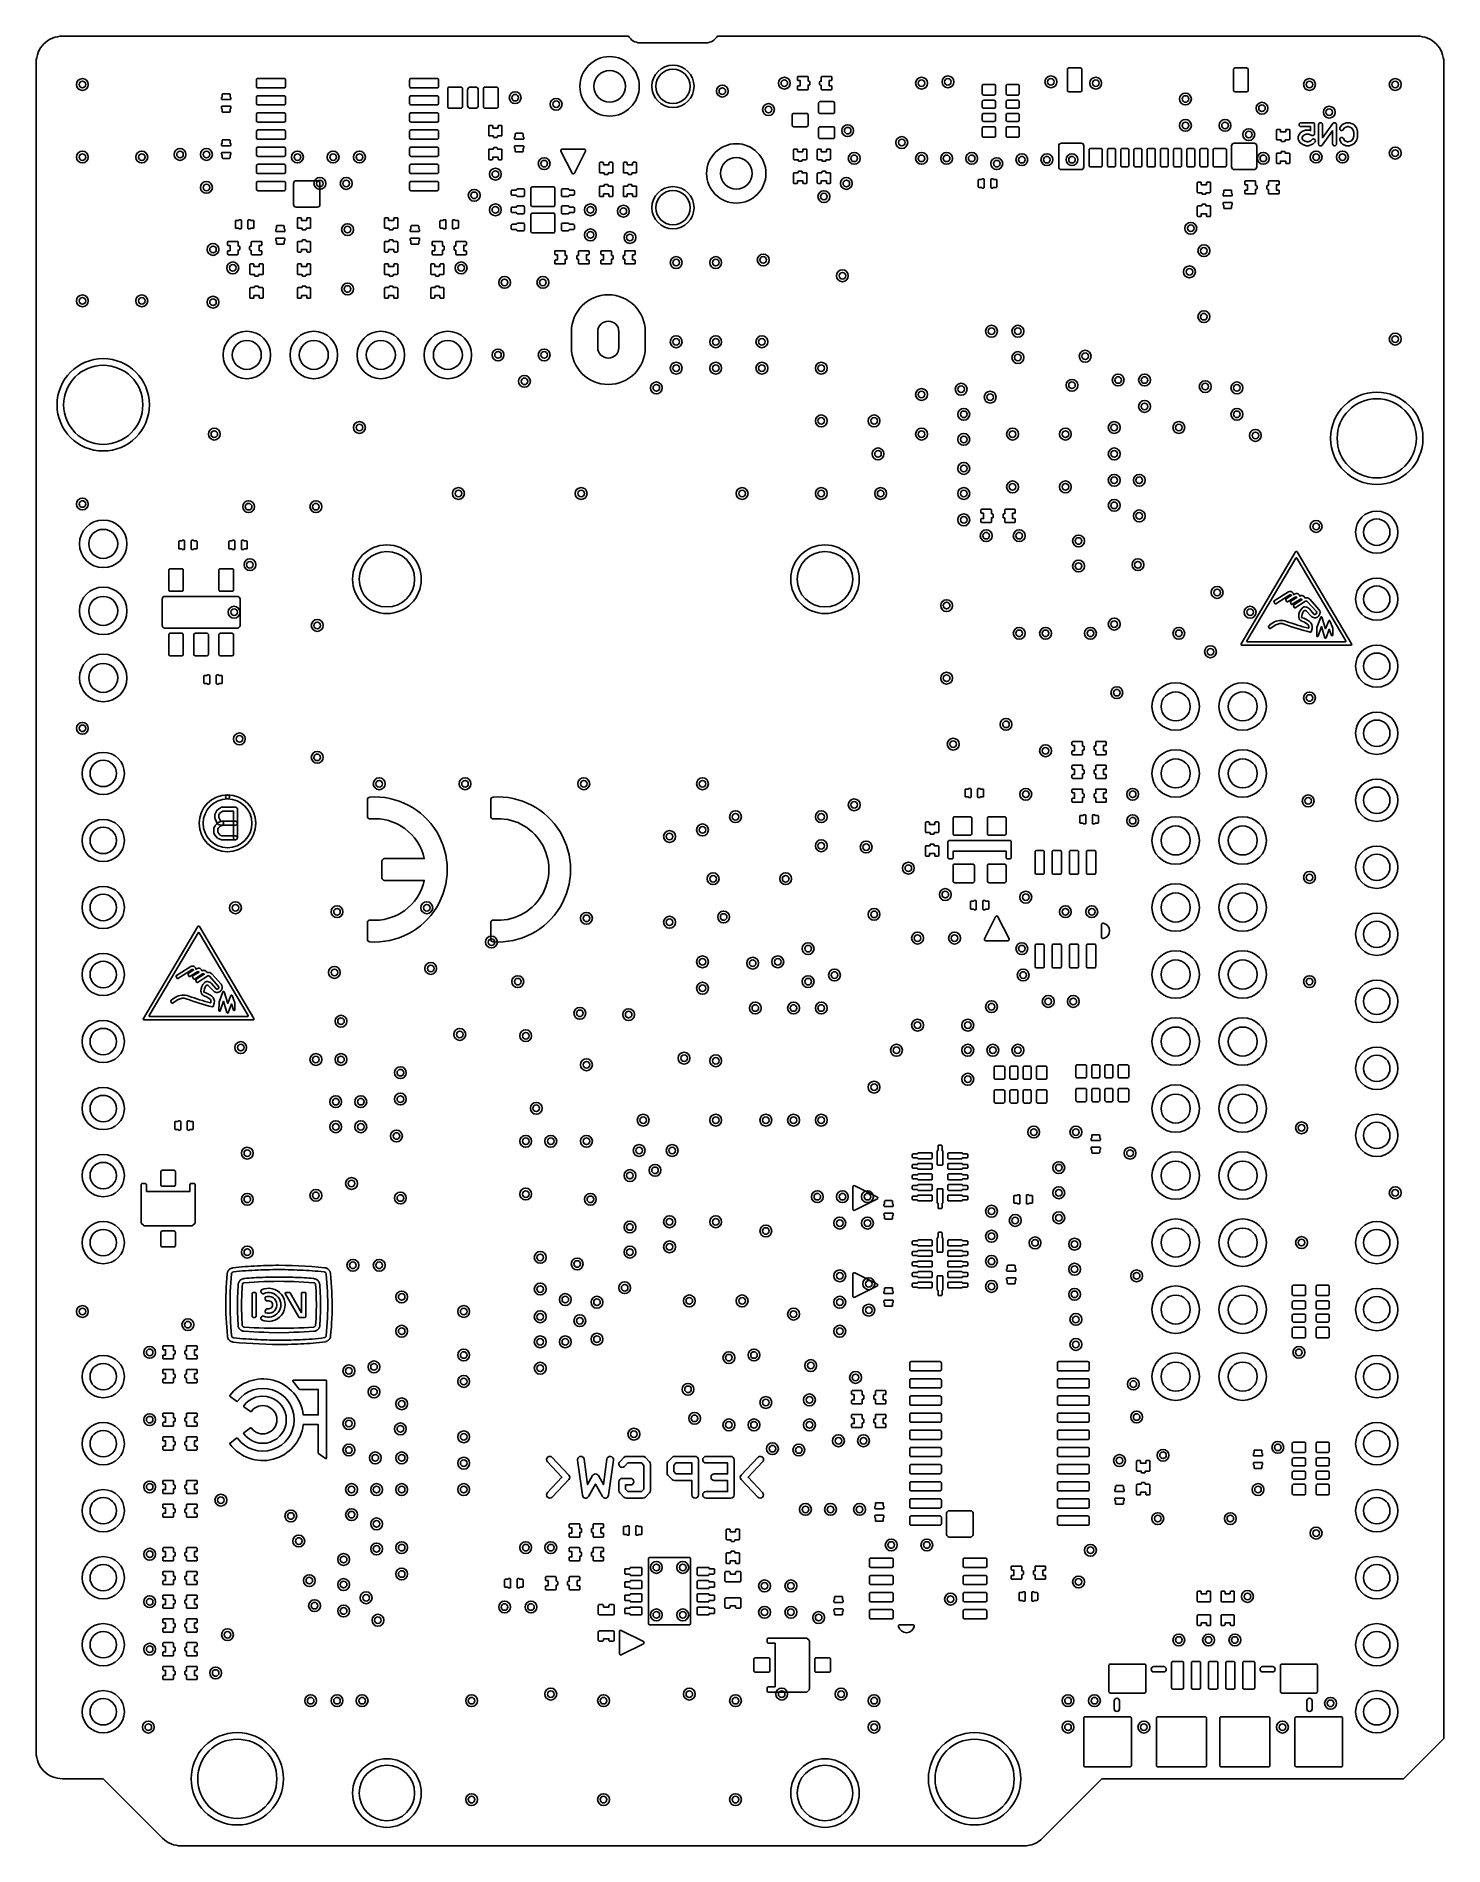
# Model space of a CAD drawing. Extents: x 0 to 53.3, y 0 to 68.6.
import ezdxf

# ---------------------------------------------------------------- set-up
doc = ezdxf.new("R2010")
doc.units = 0
for name, color, linetype in [('HOLE_1_4', 7, 'CONTINUOUS'), ('NC_Resist-B', 111, 'CONTINUOUS'), ('NC_Symbol-B', 140, 'CONTINUOUS'), ('OUTLINE', 7, 'CONTINUOUS')]:
    doc.layers.add(name, color=color, linetype=linetype)

msp = doc.modelspace()

# ---------------------------------------------------------------- linework, layer by layer
at = {"layer": 'HOLE_1_4'}
for points in [[(22.33, 66.68, 1), (21.13, 66.68, 1), (22.33, 66.68)], [(24.78, 66.68, 1), (23.48, 66.68, 1), (24.78, 66.68)], [(1.875, 66.75, 1), (1.625, 66.75, 1), (1.875, 66.75)], [(26.125, 66.5, 1), (25.875, 66.5, 1), (26.125, 66.5)], [(28.475, 66.8, 1), (28.225, 66.8, 1), (28.475, 66.8)], [(33.675, 66.8, 1), (33.425, 66.8, 1), (33.675, 66.8)], [(34.675, 66.85, 1), (34.425, 66.85, 1), (34.675, 66.85)], [(38.575, 66.85, 1), (38.325, 66.85, 1), (38.575, 66.85)], [(40.275, 66.8, 1), (40.025, 66.8, 1), (40.275, 66.8)], [(48.375, 66.75, 1), (48.125, 66.75, 1), (48.375, 66.75)], [(51.625, 66.75, 1), (51.375, 66.75, 1), (51.625, 66.75)], [(18.275, 66.25, 1), (18.025, 66.25, 1), (18.275, 66.25)], [(19.825, 66, 1), (19.575, 66, 1), (19.825, 66)], [(27.875, 65.8, 1), (27.625, 65.8, 1), (27.875, 65.8)], [(43.675, 66.2, 1), (43.425, 66.2, 1), (43.675, 66.2)], [(46.575, 65.85, 1), (46.325, 65.85, 1), (46.575, 65.85)], [(43.675, 65.2, 1), (43.425, 65.2, 1), (43.675, 65.2)], [(45.175, 65.2, 1), (44.925, 65.2, 1), (45.175, 65.2)], [(49.125, 65.7, 1), (48.875, 65.7, 1), (49.125, 65.7)], [(30.875, 65, 1), (30.625, 65, 1), (30.875, 65)], [(32.925, 64.55, 1), (32.675, 64.55, 1), (32.925, 64.55)], [(46.075, 64.85, 1), (45.825, 64.85, 1), (46.075, 64.85)], [(1.875, 64, 1), (1.625, 64, 1), (1.875, 64)], [(4.125, 64, 1), (3.875, 64, 1), (4.125, 64)], [(5.575, 64.1, 1), (5.325, 64.1, 1), (5.575, 64.1)], [(6.575, 64.1, 1), (6.325, 64.1, 1), (6.575, 64.1)], [(10.025, 64, 1), (9.775, 64, 1), (10.025, 64)], [(11.375, 64, 1), (11.125, 64, 1), (11.375, 64)], [(12.375, 64, 1), (12.125, 64, 1), (12.375, 64)], [(19.375, 63.75, 1), (19.125, 63.75, 1), (19.375, 63.75)], [(27.13, 63.38, 1), (25.93, 63.38, 1), (27.13, 63.38)], [(31.125, 63.95, 1), (30.875, 63.95, 1), (31.125, 63.95)], [(33.675, 63.95, 1), (33.425, 63.95, 1), (33.675, 63.95)], [(34.625, 63.95, 1), (34.375, 63.95, 1), (34.625, 63.95)], [(35.575, 63.95, 1), (35.325, 63.95, 1), (35.575, 63.95)], [(36.525, 63.75, 1), (36.275, 63.75, 1), (36.525, 63.75)], [(37.475, 63.9, 1), (37.225, 63.9, 1), (37.475, 63.9)], [(38.425, 63.9, 1), (38.175, 63.9, 1), (38.425, 63.9)], [(39.375, 63.9, 1), (39.125, 63.9, 1), (39.375, 63.9)], [(46.625, 63.95, 1), (46.375, 63.95, 1), (46.625, 63.95)], [(48.625, 64, 1), (48.375, 64, 1), (48.625, 64)], [(49.625, 64, 1), (49.375, 64, 1), (49.625, 64)], [(51.625, 64.15, 1), (51.375, 64.15, 1), (51.625, 64.15)], [(10.875, 63, 1), (10.625, 63, 1), (10.875, 63)], [(11.875, 63, 1), (11.625, 63, 1), (11.875, 63)], [(17.525, 63.35, 1), (17.275, 63.35, 1), (17.525, 63.35)], [(30.825, 63, 1), (30.575, 63, 1), (30.825, 63)], [(6.575, 62.85, 1), (6.325, 62.85, 1), (6.575, 62.85)], [(16.725, 62.55, 1), (16.475, 62.55, 1), (16.725, 62.55)], [(24.78, 62.08, 1), (23.48, 62.08, 1), (24.78, 62.08)], [(29.975, 62.5, 1), (29.725, 62.5, 1), (29.975, 62.5)], [(17.525, 62, 1), (17.275, 62, 1), (17.525, 62)], [(21.125, 62, 1), (20.875, 62, 1), (21.125, 62)], [(22.375, 61.95, 1), (22.125, 61.95, 1), (22.375, 61.95)], [(11.925, 61.25, 1), (11.675, 61.25, 1), (11.925, 61.25)], [(21.125, 61.05, 1), (20.875, 61.05, 1), (21.125, 61.05)], [(22.625, 60.95, 1), (22.375, 60.95, 1), (22.625, 60.95)], [(43.875, 61.3, 1), (43.625, 61.3, 1), (43.875, 61.3)], [(6.825, 60.5, 1), (6.575, 60.5, 1), (6.825, 60.5)], [(44.375, 60.45, 1), (44.125, 60.45, 1), (44.375, 60.45)], [(7.575, 59.8, 1), (7.325, 59.8, 1), (7.575, 59.8)], [(16.225, 59.8, 1), (15.975, 59.8, 1), (16.225, 59.8)], [(24.375, 60, 1), (24.125, 60, 1), (24.375, 60)], [(25.875, 60, 1), (25.625, 60, 1), (25.875, 60)], [(27.675, 60.1, 1), (27.425, 60.1, 1), (27.675, 60.1)], [(43.825, 59.65, 1), (43.575, 59.65, 1), (43.825, 59.65)], [(11.925, 59, 1), (11.675, 59, 1), (11.925, 59)], [(17.875, 59.25, 1), (17.625, 59.25, 1), (17.875, 59.25)], [(19.325, 59.25, 1), (19.075, 59.25, 1), (19.325, 59.25)], [(30.675, 59.5, 1), (30.425, 59.5, 1), (30.675, 59.5)], [(1.875, 58.55, 1), (1.625, 58.55, 1), (1.875, 58.55)], [(4.125, 58.55, 1), (3.875, 58.55, 1), (4.125, 58.55)], [(6.825, 58.5, 1), (6.575, 58.5, 1), (6.825, 58.5)], [(22.08, 56.78, -1), (21.28, 56.78), (21.28, 57.38, -1), (22.08, 57.38)], [(44.375, 57.95, 1), (44.125, 57.95, 1), (44.375, 57.95)], [(8.53, 56.5, 1), (7.43, 56.5, 1), (8.53, 56.5)], [(11.07, 56.5, 1), (9.97, 56.5, 1), (11.07, 56.5)], [(13.61, 56.5, 1), (12.51, 56.5, 1), (13.61, 56.5)], [(16.15, 56.5, 1), (15.05, 56.5, 1), (16.15, 56.5)], [(24.375, 57, 1), (24.125, 57, 1), (24.375, 57)], [(25.875, 57, 1), (25.625, 57, 1), (25.875, 57)], [(27.625, 57, 1), (27.375, 57, 1), (27.625, 57)], [(36.325, 57.4, 1), (36.075, 57.4, 1), (36.325, 57.4)], [(37.325, 57.4, 1), (37.075, 57.4, 1), (37.325, 57.4)], [(51.625, 57.1, 1), (51.375, 57.1, 1), (51.625, 57.1)], [(17.625, 56.5, 1), (17.375, 56.5, 1), (17.625, 56.5)], [(19.375, 56.5, 1), (19.125, 56.5, 1), (19.375, 56.5)], [(37.325, 56.4, 1), (37.075, 56.4, 1), (37.325, 56.4)], [(39.875, 56.45, 1), (39.625, 56.45, 1), (39.875, 56.45)], [(4.04, 54.61, 1), (1.04, 54.61, 1), (4.04, 54.61)], [(18.625, 55.5, 1), (18.375, 55.5, 1), (18.625, 55.5)], [(24.375, 56, 1), (24.125, 56, 1), (24.375, 56)], [(25.875, 56, 1), (25.625, 56, 1), (25.875, 56)], [(27.625, 56, 1), (27.375, 56, 1), (27.625, 56)], [(29.875, 56, 1), (29.625, 56, 1), (29.875, 56)], [(41.125, 55.55, 1), (40.875, 55.55, 1), (41.125, 55.55)], [(42.125, 55.55, 1), (41.875, 55.55, 1), (42.125, 55.55)], [(23.625, 55.25, 1), (23.375, 55.25, 1), (23.625, 55.25)], [(33.675, 55, 1), (33.425, 55, 1), (33.675, 55)], [(35.175, 55.2, 1), (34.925, 55.2, 1), (35.175, 55.2)], [(36.275, 54.9, 1), (36.025, 54.9, 1), (36.275, 54.9)], [(39.375, 55.35, 1), (39.125, 55.35, 1), (39.375, 55.35)], [(44.425, 55.3, 1), (44.175, 55.3, 1), (44.425, 55.3)], [(45.625, 55.25, 1), (45.375, 55.25, 1), (45.625, 55.25)], [(35.275, 54.25, 1), (35.025, 54.25, 1), (35.275, 54.25)], [(42.125, 54.55, 1), (41.875, 54.55, 1), (42.125, 54.55)], [(45.625, 54.25, 1), (45.375, 54.25, 1), (45.625, 54.25)], [(52.3, 53.34, 1), (49.3, 53.34, 1), (52.3, 53.34)], [(6.875, 53.5, 1), (6.625, 53.5, 1), (6.875, 53.5)], [(12.375, 53.75, 1), (12.125, 53.75, 1), (12.375, 53.75)], [(29.875, 54, 1), (29.625, 54, 1), (29.875, 54)], [(31.875, 54, 1), (31.625, 54, 1), (31.875, 54)], [(33.675, 53.5, 1), (33.425, 53.5, 1), (33.675, 53.5)], [(37.125, 53.5, 1), (36.875, 53.5, 1), (37.125, 53.5)], [(39.125, 53.5, 1), (38.875, 53.5, 1), (39.125, 53.5)], [(40.975, 53.75, 1), (40.725, 53.75, 1), (40.975, 53.75)], [(43.425, 53.75, 1), (43.175, 53.75, 1), (43.425, 53.75)], [(46.325, 53.45, 1), (46.075, 53.45, 1), (46.325, 53.45)], [(32.025, 52.75, 1), (31.775, 52.75, 1), (32.025, 52.75)], [(35.275, 53.3, 1), (35.025, 53.3, 1), (35.275, 53.3)], [(40.975, 52.75, 1), (40.725, 52.75, 1), (40.975, 52.75)], [(35.275, 52.2, 1), (35.025, 52.2, 1), (35.275, 52.2)], [(37.125, 51.5, 1), (36.875, 51.5, 1), (37.125, 51.5)], [(39.125, 51.5, 1), (38.875, 51.5, 1), (39.125, 51.5)], [(40.975, 51.75, 1), (40.725, 51.75, 1), (40.975, 51.75)], [(41.925, 51.75, 1), (41.675, 51.75, 1), (41.925, 51.75)], [(1.875, 50.85, 1), (1.625, 50.85, 1), (1.875, 50.85)], [(8.175, 50.75, 1), (7.925, 50.75, 1), (8.175, 50.75)], [(10.725, 50.75, 1), (10.475, 50.75, 1), (10.725, 50.75)], [(16.125, 51.25, 1), (15.875, 51.25, 1), (16.125, 51.25)], [(20.775, 51.25, 1), (20.525, 51.25, 1), (20.775, 51.25)], [(26.875, 51.25, 1), (26.625, 51.25, 1), (26.875, 51.25)], [(29.875, 51.25, 1), (29.625, 51.25, 1), (29.875, 51.25)], [(32.125, 51.25, 1), (31.875, 51.25, 1), (32.125, 51.25)], [(35.275, 51.25, 1), (35.025, 51.25, 1), (35.275, 51.25)], [(40.975, 50.8, 1), (40.725, 50.8, 1), (40.975, 50.8)], [(35.275, 50.25, 1), (35.025, 50.25, 1), (35.275, 50.25)], [(41.925, 50.4, 1), (41.675, 50.4, 1), (41.925, 50.4)], [(48.625, 50, 1), (48.375, 50, 1), (48.625, 50)], [(51.3, 49.784, 1), (50.3, 49.784, 1), (51.3, 49.784)], [(3.09, 49.34, 1), (1.99, 49.34, 1), (3.09, 49.34)], [(36.125, 49.65, 1), (35.875, 49.65, 1), (36.125, 49.65)], [(37.375, 49.65, 1), (37.125, 49.65, 1), (37.375, 49.65)], [(39.625, 49.45, 1), (39.375, 49.45, 1), (39.625, 49.45)], [(14.34, 48, 1), (12.24, 48, 1), (14.34, 48)], [(30.94, 48, 1), (28.84, 48, 1), (30.94, 48)], [(8.225, 48.55, 1), (7.975, 48.55, 1), (8.225, 48.55)], [(39.625, 48.5, 1), (39.375, 48.5, 1), (39.625, 48.5)], [(41.875, 48.55, 1), (41.625, 48.55, 1), (41.875, 48.55)], [(3.09, 46.8, 1), (1.99, 46.8, 1), (3.09, 46.8)], [(44.875, 47.5, 1), (44.625, 47.5, 1), (44.875, 47.5)], [(51.3, 47.244, 1), (50.3, 47.244, 1), (51.3, 47.244)], [(7.625, 46.75, 1), (7.375, 46.75, 1), (7.625, 46.75)], [(34.625, 47, 1), (34.375, 47, 1), (34.625, 47)], [(46.125, 46.75, 1), (45.875, 46.75, 1), (46.125, 46.75)], [(10.775, 46.25, 1), (10.525, 46.25, 1), (10.775, 46.25)], [(37.375, 45.95, 1), (37.125, 45.95, 1), (37.375, 45.95)], [(38.375, 45.95, 1), (38.125, 45.95, 1), (38.375, 45.95)], [(40.075, 45.95, 1), (39.825, 45.95, 1), (40.075, 45.95)], [(40.975, 46.3, 1), (40.725, 46.3, 1), (40.975, 46.3)], [(43.425, 45.95, 1), (43.175, 45.95, 1), (43.425, 45.95)], [(44.625, 45.25, 1), (44.375, 45.25, 1), (44.625, 45.25)], [(3.09, 44.26, 1), (1.99, 44.26, 1), (3.09, 44.26)], [(51.3, 44.704, 1), (50.3, 44.704, 1), (51.3, 44.704)], [(34.625, 44.25, 1), (34.375, 44.25, 1), (34.625, 44.25)], [(41.075, 43.7, 1), (40.825, 43.7, 1), (41.075, 43.7)], [(43.73, 43.18, 1), (42.63, 43.18, 1), (43.73, 43.18)], [(46.27, 43.18, 1), (45.17, 43.18, 1), (46.27, 43.18)], [(48.375, 43.5, 1), (48.125, 43.5, 1), (48.375, 43.5)], [(36.875, 42.5, 1), (36.625, 42.5, 1), (36.875, 42.5)], [(51.3, 42.164, 1), (50.3, 42.164, 1), (51.3, 42.164)], [(1.875, 42.35, 1), (1.625, 42.35, 1), (1.875, 42.35)], [(7.825, 41.95, 1), (7.575, 41.95, 1), (7.825, 41.95)], [(34.875, 41.75, 1), (34.625, 41.75, 1), (34.875, 41.75)], [(10.775, 41.25, 1), (10.525, 41.25, 1), (10.775, 41.25)], [(38.375, 41.5, 1), (38.125, 41.5, 1), (38.375, 41.5)], [(43.73, 40.64, 1), (42.63, 40.64, 1), (43.73, 40.64)], [(46.27, 40.64, 1), (45.17, 40.64, 1), (46.27, 40.64)], [(3.04, 40.64, 1), (2.04, 40.64, 1), (3.04, 40.64)], [(13.125, 40.25, 1), (12.875, 40.25, 1), (13.125, 40.25)], [(16.375, 40.25, 1), (16.125, 40.25, 1), (16.375, 40.25)], [(20.875, 40.25, 1), (20.625, 40.25, 1), (20.875, 40.25)], [(25.375, 40.25, 1), (25.125, 40.25, 1), (25.375, 40.25)], [(37.625, 39.85, 1), (37.375, 39.85, 1), (37.625, 39.85)], [(41.675, 39.85, 1), (41.425, 39.85, 1), (41.675, 39.85)], [(51.3, 39.624, 1), (50.3, 39.624, 1), (51.3, 39.624)], [(26.625, 39, 1), (26.375, 39, 1), (26.625, 39)], [(29.875, 39, 1), (29.625, 39, 1), (29.875, 39)], [(31.125, 39.45, 1), (30.875, 39.45, 1), (31.125, 39.45)], [(48.325, 39.6, 1), (48.075, 39.6, 1), (48.325, 39.6)], [(3.04, 38.1, 1), (2.04, 38.1, 1), (3.04, 38.1)], [(25.375, 38.5, 1), (25.125, 38.5, 1), (25.375, 38.5)], [(41.675, 38.85, 1), (41.425, 38.85, 1), (41.675, 38.85)], [(43.73, 38.1, 1), (42.63, 38.1, 1), (43.73, 38.1)], [(46.27, 38.1, 1), (45.17, 38.1, 1), (46.27, 38.1)], [(24.125, 38.25, 1), (23.875, 38.25, 1), (24.125, 38.25)], [(29.875, 37.9, 1), (29.625, 37.9, 1), (29.875, 37.9)], [(31.575, 37.85, 1), (31.325, 37.85, 1), (31.575, 37.85)], [(33.175, 37.05, 1), (32.925, 37.05, 1), (33.175, 37.05)], [(51.3, 37.084, 1), (50.3, 37.084, 1), (51.3, 37.084)], [(25.775, 36.65, 1), (25.525, 36.65, 1), (25.775, 36.65)], [(28.525, 36.65, 1), (28.275, 36.65, 1), (28.525, 36.65)], [(48.375, 36.7, 1), (48.125, 36.7, 1), (48.375, 36.7)], [(3.04, 35.56, 1), (2.04, 35.56, 1), (3.04, 35.56)], [(7.675, 35.55, 1), (7.425, 35.55, 1), (7.675, 35.55)], [(14.925, 35.55, 1), (14.675, 35.55, 1), (14.925, 35.55)], [(34.575, 36.05, 1), (34.325, 36.05, 1), (34.575, 36.05)], [(37.625, 35.95, 1), (37.375, 35.95, 1), (37.625, 35.95)], [(43.73, 35.56, 1), (42.63, 35.56, 1), (43.73, 35.56)], [(46.27, 35.56, 1), (45.17, 35.56, 1), (46.27, 35.56)], [(11.525, 35.4, 1), (11.275, 35.4, 1), (11.525, 35.4)], [(20.975, 35.15, 1), (20.725, 35.15, 1), (20.975, 35.15)], [(24.125, 35, 1), (23.875, 35, 1), (24.125, 35)], [(26.175, 35.2, 1), (25.925, 35.2, 1), (26.175, 35.2)], [(31.875, 35.3, 1), (31.625, 35.3, 1), (31.875, 35.3)], [(39.125, 35.4, 1), (38.875, 35.4, 1), (39.125, 35.4)], [(40.125, 35.4, 1), (39.875, 35.4, 1), (40.125, 35.4)], [(51.3, 34.544, 1), (50.3, 34.544, 1), (51.3, 34.544)], [(17.375, 34.25, 1), (17.125, 34.25, 1), (17.375, 34.25)], [(33.525, 34.4, 1), (33.275, 34.4, 1), (33.525, 34.4)], [(34.925, 34.4, 1), (34.675, 34.4, 1), (34.925, 34.4)], [(25.375, 33.5, 1), (25.125, 33.5, 1), (25.375, 33.5)], [(28.225, 33.5, 1), (27.975, 33.5, 1), (28.225, 33.5)], [(29.375, 34, 1), (29.125, 34, 1), (29.375, 34)], [(37.475, 34, 1), (37.225, 34, 1), (37.475, 34)], [(3.04, 33.02, 1), (2.04, 33.02, 1), (3.04, 33.02)], [(11.425, 33.1, 1), (11.175, 33.1, 1), (11.425, 33.1)], [(15.075, 33.25, 1), (14.825, 33.25, 1), (15.075, 33.25)], [(27.275, 33.45, 1), (27.025, 33.45, 1), (27.275, 33.45)], [(30.375, 33, 1), (30.125, 33, 1), (30.375, 33)], [(37.525, 33, 1), (37.275, 33, 1), (37.525, 33)], [(43.73, 33.02, 1), (42.63, 33.02, 1), (43.73, 33.02)], [(46.27, 33.02, 1), (45.17, 33.02, 1), (46.27, 33.02)], [(18.375, 32.75, 1), (18.125, 32.75, 1), (18.375, 32.75)], [(25.375, 32.5, 1), (25.125, 32.5, 1), (25.375, 32.5)], [(29.375, 32.75, 1), (29.125, 32.75, 1), (29.375, 32.75)], [(48.375, 32.75, 1), (48.125, 32.75, 1), (48.375, 32.75)], [(51.3, 32.004, 1), (50.3, 32.004, 1), (51.3, 32.004)], [(20.725, 31.55, 1), (20.475, 31.55, 1), (20.725, 31.55)], [(22.575, 31.5, 1), (22.325, 31.5, 1), (22.575, 31.5)], [(27.375, 31.75, 1), (27.125, 31.75, 1), (27.375, 31.75)], [(28.825, 31.75, 1), (28.575, 31.75, 1), (28.825, 31.75)], [(29.875, 31.75, 1), (29.625, 31.75, 1), (29.875, 31.75)], [(36.325, 31.8, 1), (36.075, 31.8, 1), (36.325, 31.8)], [(38.475, 32, 1), (38.225, 32, 1), (38.475, 32)], [(39.425, 32, 1), (39.175, 32, 1), (39.425, 32)], [(3.04, 30.48, 1), (2.04, 30.48, 1), (3.04, 30.48)], [(11.675, 31.25, 1), (11.425, 31.25, 1), (11.675, 31.25)], [(16.175, 30.75, 1), (15.925, 30.75, 1), (16.175, 30.75)], [(33.525, 31.1, 1), (33.275, 31.1, 1), (33.525, 31.1)], [(35.425, 31.1, 1), (35.175, 31.1, 1), (35.425, 31.1)], [(43.73, 30.48, 1), (42.63, 30.48, 1), (43.73, 30.48)], [(46.27, 30.48, 1), (45.17, 30.48, 1), (46.27, 30.48)], [(7.875, 30.25, 1), (7.625, 30.25, 1), (7.875, 30.25)], [(18.675, 30.7, 1), (18.425, 30.7, 1), (18.675, 30.7)], [(32.725, 30.15, 1), (32.475, 30.15, 1), (32.725, 30.15)], [(35.425, 30.15, 1), (35.175, 30.15, 1), (35.425, 30.15)], [(36.375, 30.15, 1), (36.125, 30.15, 1), (36.375, 30.15)], [(37.325, 30.15, 1), (37.075, 30.15, 1), (37.325, 30.15)], [(10.725, 29.8, 1), (10.475, 29.8, 1), (10.725, 29.8)], [(11.675, 29.8, 1), (11.425, 29.8, 1), (11.675, 29.8)], [(20.975, 29.6, 1), (20.725, 29.6, 1), (20.975, 29.6)], [(24.675, 29.85, 1), (24.425, 29.85, 1), (24.675, 29.85)], [(25.875, 29.75, 1), (25.625, 29.75, 1), (25.875, 29.75)], [(51.3, 29.464, 1), (50.3, 29.464, 1), (51.3, 29.464)], [(13.925, 29.3, 1), (13.675, 29.3, 1), (13.925, 29.3)], [(31.875, 28.75, 1), (31.625, 28.75, 1), (31.875, 28.75)], [(35.425, 29.05, 1), (35.175, 29.05, 1), (35.425, 29.05)], [(3.04, 27.94, 1), (2.04, 27.94, 1), (3.04, 27.94)], [(11.475, 28.2, 1), (11.225, 28.2, 1), (11.475, 28.2)], [(12.425, 28.2, 1), (12.175, 28.2, 1), (12.425, 28.2)], [(13.925, 28.3, 1), (13.675, 28.3, 1), (13.925, 28.3)], [(43.73, 27.94, 1), (42.63, 27.94, 1), (43.73, 27.94)], [(46.27, 27.94, 1), (45.17, 27.94, 1), (46.27, 27.94)], [(19.075, 27.95, 1), (18.825, 27.95, 1), (19.075, 27.95)], [(23.125, 27.5, 1), (22.875, 27.5, 1), (23.125, 27.5)], [(25.875, 27.5, 1), (25.625, 27.5, 1), (25.875, 27.5)], [(27.775, 27.5, 1), (27.525, 27.5, 1), (27.775, 27.5)], [(28.825, 27.5, 1), (28.575, 27.5, 1), (28.825, 27.5)], [(29.875, 27.5, 1), (29.625, 27.5, 1), (29.875, 27.5)], [(11.475, 27.25, 1), (11.225, 27.25, 1), (11.475, 27.25)], [(12.425, 27.25, 1), (12.175, 27.25, 1), (12.425, 27.25)], [(13.775, 26.9, 1), (13.525, 26.9, 1), (13.775, 26.9)], [(18.675, 26.7, 1), (18.425, 26.7, 1), (18.675, 26.7)], [(19.625, 26.7, 1), (19.375, 26.7, 1), (19.625, 26.7)], [(20.975, 26.7, 1), (20.725, 26.7, 1), (20.975, 26.7)], [(37.925, 27.05, 1), (37.675, 27.05, 1), (37.925, 27.05)], [(39.525, 27.05, 1), (39.275, 27.05, 1), (39.525, 27.05)], [(48.075, 27.21, 1), (47.825, 27.21, 1), (48.075, 27.21)], [(51.3, 26.924, 1), (50.3, 26.924, 1), (51.3, 26.924)], [(8.125, 26.25, 1), (7.875, 26.25, 1), (8.125, 26.25)], [(22.975, 26.35, 1), (22.725, 26.35, 1), (22.975, 26.35)], [(24.225, 26.35, 1), (23.975, 26.35, 1), (24.225, 26.35)], [(41.575, 26.25, 1), (41.325, 26.25, 1), (41.575, 26.25)], [(3.04, 25.4, 1), (2.04, 25.4, 1), (3.04, 25.4)], [(22.625, 25.4, 1), (22.375, 25.4, 1), (22.625, 25.4)], [(23.575, 25.6, 1), (23.325, 25.6, 1), (23.575, 25.6)], [(38.875, 25.7, 1), (38.625, 25.7, 1), (38.875, 25.7)], [(43.73, 25.4, 1), (42.63, 25.4, 1), (43.73, 25.4)], [(46.27, 25.4, 1), (45.17, 25.4, 1), (46.27, 25.4)], [(10.725, 24.65, 1), (10.475, 24.65, 1), (10.725, 24.65)], [(12.075, 25.1, 1), (11.825, 25.1, 1), (12.075, 25.1)], [(18.675, 24.7, 1), (18.425, 24.7, 1), (18.675, 24.7)], [(29.725, 24.6, 1), (29.475, 24.6, 1), (29.725, 24.6)], [(30.675, 24.6, 1), (30.425, 24.6, 1), (30.675, 24.6)], [(31.625, 24.6, 1), (31.375, 24.6, 1), (31.625, 24.6)], [(38.875, 24.75, 1), (38.625, 24.75, 1), (38.875, 24.75)], [(51.625, 24.75, 1), (51.375, 24.75, 1), (51.625, 24.75)], [(8.125, 24.5, 1), (7.875, 24.5, 1), (8.125, 24.5)], [(13.925, 24.55, 1), (13.675, 24.55, 1), (13.925, 24.55)], [(21.125, 24.5, 1), (20.875, 24.5, 1), (21.125, 24.5)], [(36.325, 24.05, 1), (36.075, 24.05, 1), (36.325, 24.05)], [(3.04, 22.86, 1), (2.04, 22.86, 1), (3.04, 22.86)], [(22.625, 23.45, 1), (22.375, 23.45, 1), (22.625, 23.45)], [(24.125, 23.65, 1), (23.875, 23.65, 1), (24.125, 23.65)], [(25.875, 23.65, 1), (25.625, 23.65, 1), (25.875, 23.65)], [(27.775, 23.3, 1), (27.525, 23.3, 1), (27.775, 23.3)], [(30.575, 23.6, 1), (30.325, 23.6, 1), (30.575, 23.6)], [(31.625, 23.6, 1), (31.375, 23.6, 1), (31.625, 23.6)], [(37.225, 23.7, 1), (36.975, 23.7, 1), (37.225, 23.7)], [(38.875, 23.8, 1), (38.625, 23.8, 1), (38.875, 23.8)], [(43.73, 22.86, 1), (42.63, 22.86, 1), (43.73, 22.86)], [(46.27, 22.86, 1), (45.17, 22.86, 1), (46.27, 22.86)], [(51.3, 22.86, 1), (50.3, 22.86, 1), (51.3, 22.86)], [(24.125, 22.7, 1), (23.875, 22.7, 1), (24.125, 22.7)], [(36.325, 23.1, 1), (36.075, 23.1, 1), (36.325, 23.1)], [(37.975, 22.85, 1), (37.725, 22.85, 1), (37.975, 22.85)], [(39.475, 22.8, 1), (39.225, 22.8, 1), (39.475, 22.8)], [(48.075, 22.86, 1), (47.825, 22.86, 1), (48.075, 22.86)], [(8.125, 22.5, 1), (7.875, 22.5, 1), (8.125, 22.5)], [(12.125, 22, 1), (11.875, 22, 1), (12.125, 22)], [(13.125, 22, 1), (12.875, 22, 1), (13.125, 22)], [(19.225, 22.3, 1), (18.975, 22.3, 1), (19.225, 22.3)], [(20.625, 22.05, 1), (20.375, 22.05, 1), (20.625, 22.05)], [(22.625, 22.5, 1), (22.375, 22.5, 1), (22.625, 22.5)], [(36.325, 22.15, 1), (36.075, 22.15, 1), (36.325, 22.15)], [(39.475, 21.85, 1), (39.225, 21.85, 1), (39.475, 21.85)], [(22.425, 21.15, 1), (22.175, 21.15, 1), (22.425, 21.15)], [(30.575, 21.6, 1), (30.325, 21.6, 1), (30.575, 21.6)], [(31.675, 21.3, 1), (31.425, 21.3, 1), (31.675, 21.3)], [(36.325, 21.2, 1), (36.075, 21.2, 1), (36.325, 21.2)], [(41.825, 21.6, 1), (41.575, 21.6, 1), (41.825, 21.6)], [(13.975, 20.8, 1), (13.725, 20.8, 1), (13.975, 20.8)], [(19.225, 21.1, 1), (18.975, 21.1, 1), (19.225, 21.1)], [(20.175, 20.7, 1), (19.925, 20.7, 1), (20.175, 20.7)], [(21.375, 20.6, 1), (21.125, 20.6, 1), (21.375, 20.6)], [(24.875, 20.65, 1), (24.625, 20.65, 1), (24.875, 20.65)], [(26.875, 20.65, 1), (26.625, 20.65, 1), (26.875, 20.65)], [(30.575, 20.6, 1), (30.325, 20.6, 1), (30.575, 20.6)], [(39.475, 20.9, 1), (39.225, 20.9, 1), (39.475, 20.9)], [(43.73, 20.32, 1), (42.63, 20.32, 1), (43.73, 20.32)], [(46.27, 20.32, 1), (45.17, 20.32, 1), (46.27, 20.32)], [(51.3, 20.32, 1), (50.3, 20.32, 1), (51.3, 20.32)], [(1.875, 20.25, 1), (1.625, 20.25, 1), (1.875, 20.25)], [(16.325, 20.25, 1), (16.075, 20.25, 1), (16.325, 20.25)], [(19.225, 20.05, 1), (18.975, 20.05, 1), (19.225, 20.05)], [(20.725, 19.9, 1), (20.475, 19.9, 1), (20.725, 19.9)], [(28.825, 20.15, 1), (28.575, 20.15, 1), (28.825, 20.15)], [(31.675, 20.3, 1), (31.425, 20.3, 1), (31.675, 20.3)], [(39.525, 19.95, 1), (39.275, 19.95, 1), (39.525, 19.95)], [(5.875, 19.75, 1), (5.625, 19.75, 1), (5.875, 19.75)], [(13.975, 19.5, 1), (13.725, 19.5, 1), (13.975, 19.5)], [(19.225, 19.1, 1), (18.975, 19.1, 1), (19.225, 19.1)], [(20.175, 19.1, 1), (19.925, 19.1, 1), (20.175, 19.1)], [(21.375, 19.2, 1), (21.125, 19.2, 1), (21.375, 19.2)], [(30.575, 19.5, 1), (30.325, 19.5, 1), (30.575, 19.5)], [(4.425, 18.7, 1), (4.175, 18.7, 1), (4.425, 18.7)], [(16.325, 18.6, 1), (16.075, 18.6, 1), (16.325, 18.6)], [(26.375, 18.5, 1), (26.125, 18.5, 1), (26.375, 18.5)], [(27.325, 18.6, 1), (27.075, 18.6, 1), (27.325, 18.6)], [(39.525, 19, 1), (39.275, 19, 1), (39.525, 19)], [(47.975, 18.7, 1), (47.725, 18.7, 1), (47.975, 18.7)], [(3.04, 17.78, 1), (2.04, 17.78, 1), (3.04, 17.78)], [(11.975, 18, 1), (11.725, 18, 1), (11.975, 18)], [(12.925, 18.15, 1), (12.675, 18.15, 1), (12.925, 18.15)], [(19.225, 18.1, 1), (18.975, 18.1, 1), (19.225, 18.1)], [(29.475, 18.2, 1), (29.225, 18.2, 1), (29.475, 18.2)], [(31.175, 17.75, 1), (30.925, 17.75, 1), (31.175, 17.75)], [(43.73, 17.78, 1), (42.63, 17.78, 1), (43.73, 17.78)], [(46.27, 17.78, 1), (45.17, 17.78, 1), (46.27, 17.78)], [(51.3, 17.78, 1), (50.3, 17.78, 1), (51.3, 17.78)], [(12.925, 17.2, 1), (12.675, 17.2, 1), (12.925, 17.2)], [(16.325, 17.6, 1), (16.075, 17.6, 1), (16.325, 17.6)], [(24.825, 17.3, 1), (24.575, 17.3, 1), (24.825, 17.3)], [(41.7, 17.5, 1), (41.45, 17.5, 1), (41.7, 17.5)], [(13.975, 16.75, 1), (13.725, 16.75, 1), (13.975, 16.75)], [(27.775, 16.8, 1), (27.525, 16.8, 1), (27.775, 16.8)], [(29.425, 16.9, 1), (29.175, 16.9, 1), (29.425, 16.9)], [(4.425, 16.15, 1), (4.175, 16.15, 1), (4.425, 16.15)], [(11.975, 16, 1), (11.725, 16, 1), (11.975, 16)], [(13.925, 15.8, 1), (13.675, 15.8, 1), (13.925, 15.8)], [(25.075, 16.2, 1), (24.825, 16.2, 1), (25.075, 16.2)], [(26.375, 15.95, 1), (26.125, 15.95, 1), (26.375, 15.95)], [(27.325, 15.95, 1), (27.075, 15.95, 1), (27.325, 15.95)], [(29.425, 15.95, 1), (29.175, 15.95, 1), (29.425, 15.95)], [(41.825, 16.25, 1), (41.575, 16.25, 1), (41.825, 16.25)], [(3.04, 15.24, 1), (2.04, 15.24, 1), (3.04, 15.24)], [(11.975, 15, 1), (11.725, 15, 1), (11.975, 15)], [(16.325, 15.5, 1), (16.075, 15.5, 1), (16.325, 15.5)], [(22.775, 15.6, 1), (22.525, 15.6, 1), (22.775, 15.6)], [(28.025, 15.05, 1), (27.775, 15.05, 1), (28.025, 15.05)], [(29.025, 15, 1), (28.775, 15, 1), (29.025, 15)], [(30.525, 15.35, 1), (30.275, 15.35, 1), (30.525, 15.35)], [(31.475, 15.35, 1), (31.225, 15.35, 1), (31.475, 15.35)], [(47.175, 15.1, 1), (46.925, 15.1, 1), (47.175, 15.1)], [(51.3, 15.24, 1), (50.3, 15.24, 1), (51.3, 15.24)], [(12.975, 14.7, 1), (12.725, 14.7, 1), (12.975, 14.7)], [(13.975, 14.7, 1), (13.725, 14.7, 1), (13.975, 14.7)], [(16.325, 14.5, 1), (16.075, 14.5, 1), (16.325, 14.5)], [(41.175, 14.6, 1), (40.925, 14.6, 1), (41.175, 14.6)], [(42.825, 14.8, 1), (42.575, 14.8, 1), (42.825, 14.8)], [(4.425, 13.6, 1), (4.175, 13.6, 1), (4.425, 13.6)], [(3.04, 12.7, 1), (2.04, 12.7, 1), (3.04, 12.7)], [(7.125, 13.1, 1), (6.875, 13.1, 1), (7.125, 13.1)], [(12.075, 13.5, 1), (11.825, 13.5, 1), (12.075, 13.5)], [(13.025, 13.5, 1), (12.775, 13.5, 1), (13.025, 13.5)], [(13.975, 13.5, 1), (13.725, 13.5, 1), (13.975, 13.5)], [(16.325, 13.5, 1), (16.075, 13.5, 1), (16.325, 13.5)], [(46.425, 13.5, 1), (46.175, 13.5, 1), (46.425, 13.5)], [(51.3, 12.7, 1), (50.3, 12.7, 1), (51.3, 12.7)], [(9.775, 12.5, 1), (9.525, 12.5, 1), (9.775, 12.5)], [(12.075, 12.55, 1), (11.825, 12.55, 1), (12.075, 12.55)], [(29.275, 12.75, 1), (29.025, 12.75, 1), (29.275, 12.75)], [(30.225, 12.75, 1), (29.975, 12.75, 1), (30.225, 12.75)], [(31.325, 12.75, 1), (31.075, 12.75, 1), (31.325, 12.75)], [(42.625, 12.4, 1), (42.375, 12.4, 1), (42.625, 12.4)], [(45.375, 12.4, 1), (45.125, 12.4, 1), (45.375, 12.4)], [(10.075, 11.55, 1), (9.825, 11.55, 1), (10.075, 11.55)], [(13.025, 12.2, 1), (12.775, 12.2, 1), (13.025, 12.2)], [(48.625, 11.85, 1), (48.375, 11.85, 1), (48.625, 11.85)], [(4.425, 11.05, 1), (4.175, 11.05, 1), (4.425, 11.05)], [(11.775, 10.85, 1), (11.525, 10.85, 1), (11.775, 10.85)], [(13.025, 11.25, 1), (12.775, 11.25, 1), (13.025, 11.25)], [(13.975, 11.3, 1), (13.725, 11.3, 1), (13.975, 11.3)], [(18.675, 11.3, 1), (18.425, 11.3, 1), (18.675, 11.3)], [(19.625, 11.3, 1), (19.375, 11.3, 1), (19.625, 11.3)], [(32.525, 11.4, 1), (32.275, 11.4, 1), (32.525, 11.4)], [(33.875, 11.4, 1), (33.625, 11.4, 1), (33.875, 11.4)], [(40.075, 11.2, 1), (39.825, 11.2, 1), (40.075, 11.2)], [(3.04, 10.16, 1), (2.04, 10.16, 1), (3.04, 10.16)], [(13.975, 10.3, 1), (13.725, 10.3, 1), (13.975, 10.3)], [(23.625, 10.55, 1), (23.375, 10.55, 1), (23.625, 10.55)], [(24.625, 10.55, 1), (24.375, 10.55, 1), (24.625, 10.55)], [(51.3, 10.16, 1), (50.3, 10.16, 1), (51.3, 10.16)], [(10.475, 10.05, 1), (10.225, 10.05, 1), (10.475, 10.05)], [(11.775, 9.9, 1), (11.525, 9.9, 1), (11.775, 9.9)], [(27.725, 9.85, 1), (27.475, 9.85, 1), (27.725, 9.85)], [(28.725, 9.85, 1), (28.475, 9.85, 1), (28.725, 9.85)], [(39.625, 10, 1), (39.375, 10, 1), (39.625, 10)], [(4.425, 9.25, 1), (4.175, 9.25, 1), (4.425, 9.25)], [(10.675, 9.1, 1), (10.425, 9.1, 1), (10.675, 9.1)], [(11.775, 8.9, 1), (11.525, 8.9, 1), (11.775, 8.9)], [(12.625, 9.4, 1), (12.375, 9.4, 1), (12.625, 9.4)], [(17.875, 9.05, 1), (17.625, 9.05, 1), (17.875, 9.05)], [(18.875, 9.05, 1), (18.625, 9.05, 1), (18.875, 9.05)], [(27.725, 8.85, 1), (27.475, 8.85, 1), (27.725, 8.85)], [(28.725, 8.85, 1), (28.475, 8.85, 1), (28.725, 8.85)], [(34.775, 9.35, 1), (34.525, 9.35, 1), (34.775, 9.35)], [(46.025, 9.45, 1), (45.775, 9.45, 1), (46.025, 9.45)], [(13.075, 8.55, 1), (12.825, 8.55, 1), (13.075, 8.55)], [(23.625, 8.75, 1), (23.375, 8.75, 1), (23.625, 8.75)], [(24.625, 8.75, 1), (24.375, 8.75, 1), (24.625, 8.75)], [(29.775, 8.65, 1), (29.525, 8.65, 1), (29.775, 8.65)], [(3.04, 7.62, 1), (2.04, 7.62, 1), (3.04, 7.62)], [(4.425, 7.45, 1), (4.175, 7.45, 1), (4.425, 7.45)], [(7.375, 8, 1), (7.125, 8, 1), (7.375, 8)], [(43.425, 7.8, 1), (43.175, 7.8, 1), (43.425, 7.8)], [(44.55, 7.8, 1), (44.3, 7.8, 1), (44.55, 7.8)], [(45.55, 7.8, 1), (45.3, 7.8, 1), (45.55, 7.8)], [(51.3, 7.62, 1), (50.3, 7.62, 1), (51.3, 7.62)], [(6.925, 6.55, 1), (6.675, 6.55, 1), (6.925, 6.55)], [(3.04, 5.08, 1), (2.04, 5.08, 1), (3.04, 5.08)], [(10.525, 5.5, 1), (10.275, 5.5, 1), (10.525, 5.5)], [(11.525, 5.5, 1), (11.275, 5.5, 1), (11.525, 5.5)], [(12.475, 5.5, 1), (12.225, 5.5, 1), (12.475, 5.5)], [(16.625, 5.5, 1), (16.375, 5.5, 1), (16.625, 5.5)], [(19.625, 5.75, 1), (19.375, 5.75, 1), (19.625, 5.75)], [(21.625, 5.5, 1), (21.375, 5.5, 1), (21.625, 5.5)], [(24.875, 5.75, 1), (24.625, 5.75, 1), (24.875, 5.75)], [(26.625, 5.5, 1), (26.375, 5.5, 1), (26.625, 5.5)], [(28.375, 5.75, 1), (28.125, 5.75, 1), (28.375, 5.75)], [(30.625, 5.75, 1), (30.375, 5.75, 1), (30.625, 5.75)], [(31.875, 5.5, 1), (31.625, 5.5, 1), (31.875, 5.5)], [(39.225, 5.5, 1), (38.975, 5.5, 1), (39.225, 5.5)], [(40.225, 5.5, 1), (39.975, 5.5, 1), (40.225, 5.5)], [(49.175, 5.4, 1), (48.925, 5.4, 1), (49.175, 5.4)], [(51.3, 5.08, 1), (50.3, 5.08, 1), (51.3, 5.08)], [(4.375, 4.5, 1), (4.125, 4.5, 1), (4.375, 4.5)], [(31.875, 4.5, 1), (31.625, 4.5, 1), (31.875, 4.5)], [(39.225, 4.5, 1), (38.975, 4.5, 1), (39.225, 4.5)], [(42.1, 4.5, 1), (41.85, 4.5, 1), (42.1, 4.5)], [(47.35, 4.5, 1), (47.1, 4.5, 1), (47.35, 4.5)], [(9.12, 2.54, 1), (6.12, 2.54, 1), (9.12, 2.54)], [(37.06, 2.54, 1), (34.06, 2.54, 1), (37.06, 2.54)], [(14.34, 2, 1), (12.24, 2, 1), (14.34, 2)], [(30.94, 2, 1), (28.84, 2, 1), (30.94, 2)], [(16.625, 1.75, 1), (16.375, 1.75, 1), (16.625, 1.75)], [(21.625, 1.75, 1), (21.375, 1.75, 1), (21.625, 1.75)], [(26.625, 1.75, 1), (26.375, 1.75, 1), (26.625, 1.75)]]:
    msp.add_lwpolyline(points, format="xyb", close=True, dxfattribs=at)
at = {"layer": 'NC_Resist-B'}
for points in [[(22.855, 66.68, 1), (20.605, 66.68, 1), (22.855, 66.68)], [(24.93, 66.68, 1), (23.33, 66.68, 1), (24.93, 66.68)], [(39.625, 66.525, -0.414214), (39.575, 66.475), (39.125, 66.475, -0.414214), (39.075, 66.525), (39.075, 67.325, -0.414214), (39.125, 67.375), (39.575, 67.375, -0.414214), (39.625, 67.325)], [(45.925, 66.525, -0.414214), (45.875, 66.475), (45.425, 66.475, -0.414214), (45.375, 66.525), (45.375, 67.325, -0.414214), (45.425, 67.375), (45.875, 67.375, -0.414214), (45.925, 67.325)], [(1.975, 66.75, 1), (1.525, 66.75, 1), (1.975, 66.75)], [(9.4, 66.975, -0.414214), (9.45, 66.925), (9.45, 66.675, -0.414214), (9.4, 66.625), (8.4, 66.625, -0.414214), (8.35, 66.675), (8.35, 66.925, -0.414214), (8.4, 66.975)], [(15.2, 66.975, -0.414214), (15.25, 66.925), (15.25, 66.675, -0.414214), (15.2, 66.625), (14.2, 66.625, -0.414214), (14.15, 66.675), (14.15, 66.925, -0.414214), (14.2, 66.975)], [(15.6, 66.6, -0.414214), (15.65, 66.65), (16.1, 66.65, -0.414214), (16.15, 66.6), (16.15, 65.9, -0.414214), (16.1, 65.85), (15.65, 65.85, -0.414214), (15.6, 65.9)], [(16.95, 66.6, -0.414214), (17, 66.65), (17.45, 66.65, -0.414214), (17.5, 66.6), (17.5, 65.9, -0.414214), (17.45, 65.85), (17, 65.85, -0.414214), (16.95, 65.9)], [(26.225, 66.5, 1), (25.775, 66.5, 1), (26.225, 66.5)], [(28.575, 66.8, 1), (28.125, 66.8, 1), (28.575, 66.8)], [(29.25, 66.875), (29.2875, 66.875, -0.414214), (29.3125, 66.85), (29.3125, 66.75, -0.414214), (29.2875, 66.725), (29.25, 66.725), (29.25, 66.575, -0.414214), (29.225, 66.55), (28.875, 66.55, -0.414214), (28.85, 66.575), (28.85, 66.675, -0.414214), (28.875, 66.7), (28.95, 66.7), (28.95, 66.9), (28.875, 66.9, -0.414214), (28.85, 66.925), (28.85, 67.025, -0.414214), (28.875, 67.05), (29.225, 67.05, -0.414214), (29.25, 67.025)], [(29.75, 66.725), (29.7125, 66.725, -0.414214), (29.6875, 66.75), (29.6875, 66.85, -0.414214), (29.7125, 66.875), (29.75, 66.875), (29.75, 67.025, -0.414214), (29.775, 67.05), (30.125, 67.05, -0.414214), (30.15, 67.025), (30.15, 66.925, -0.414214), (30.125, 66.9), (30.05, 66.9), (30.05, 66.7), (30.125, 66.7, -0.414214), (30.15, 66.675), (30.15, 66.575, -0.414214), (30.125, 66.55), (29.775, 66.55, -0.414214), (29.75, 66.575)], [(33.775, 66.8, 1), (33.325, 66.8, 1), (33.775, 66.8)], [(34.775, 66.85, 1), (34.325, 66.85, 1), (34.775, 66.85)], [(35.9, 66.35, -0.414214), (35.85, 66.4), (35.85, 66.7, -0.414214), (35.9, 66.75), (36.3, 66.75, -0.414214), (36.35, 66.7), (36.35, 66.4, -0.414214), (36.3, 66.35)], [(37.2, 66.75, -0.414214), (37.25, 66.7), (37.25, 66.4, -0.414214), (37.2, 66.35), (36.8, 66.35, -0.414214), (36.75, 66.4), (36.75, 66.7, -0.414214), (36.8, 66.75)], [(38.675, 66.85, 1), (38.225, 66.85, 1), (38.675, 66.85)], [(40.375, 66.8, 1), (39.925, 66.8, 1), (40.375, 66.8)], [(48.475, 66.75, 1), (48.025, 66.75, 1), (48.475, 66.75)], [(51.725, 66.75, 1), (51.275, 66.75, 1), (51.725, 66.75)], [(7.05, 66.375, -0.414214), (7.075, 66.4), (7.325, 66.4, -0.414214), (7.35, 66.375), (7.35, 66.275), (7.35, 66.275, -0.414214), (7.375, 66.25), (7.375, 66.2, -0.414214), (7.35, 66.175), (7.05, 66.175, -0.414214), (7.025, 66.2), (7.025, 66.25, -0.414214), (7.05, 66.275)], [(7.35, 65.725, -0.414214), (7.325, 65.7), (7.075, 65.7, -0.414214), (7.05, 65.725), (7.05, 65.825), (7.05, 65.825, -0.414214), (7.025, 65.85), (7.025, 65.9, -0.414214), (7.05, 65.925), (7.35, 65.925, -0.414214), (7.375, 65.9), (7.375, 65.85, -0.414214), (7.35, 65.825)], [(9.4, 66.325, -0.414214), (9.45, 66.275), (9.45, 66.025, -0.414214), (9.4, 65.975), (8.4, 65.975, -0.414214), (8.35, 66.025), (8.35, 66.275, -0.414214), (8.4, 66.325)], [(15.2, 66.325, -0.414214), (15.25, 66.275), (15.25, 66.025, -0.414214), (15.2, 65.975), (14.2, 65.975, -0.414214), (14.15, 66.025), (14.15, 66.275, -0.414214), (14.2, 66.325)], [(18.375, 66.25, 1), (17.925, 66.25, 1), (18.375, 66.25)], [(19.925, 66, 1), (19.475, 66, 1), (19.925, 66)], [(27.975, 65.8, 1), (27.525, 65.8, 1), (27.975, 65.8)], [(30.2, 66.1, -0.414214), (30.25, 66.05), (30.25, 65.7, -0.414214), (30.2, 65.65), (29.7, 65.65, -0.414214), (29.65, 65.7), (29.65, 66.05, -0.414214), (29.7, 66.1)], [(36.3, 66.15, -0.414214), (36.35, 66.1), (36.35, 65.9, -0.414214), (36.3, 65.85), (35.9, 65.85, -0.414214), (35.85, 65.9), (35.85, 66.1, -0.414214), (35.9, 66.15)], [(37.2, 66.15, -0.414214), (37.25, 66.1), (37.25, 65.9, -0.414214), (37.2, 65.85), (36.8, 65.85, -0.414214), (36.75, 65.9), (36.75, 66.1, -0.414214), (36.8, 66.15)], [(43.775, 66.2, 1), (43.325, 66.2, 1), (43.775, 66.2)], [(46.675, 65.85, 1), (46.225, 65.85, 1), (46.675, 65.85)], [(49.225, 65.7, 1), (48.775, 65.7, 1), (49.225, 65.7)], [(9.4, 65.675, -0.414214), (9.45, 65.625), (9.45, 65.375, -0.414214), (9.4, 65.325), (8.4, 65.325, -0.414214), (8.35, 65.375), (8.35, 65.625, -0.414214), (8.4, 65.675)], [(15.2, 65.675, -0.414214), (15.25, 65.625), (15.25, 65.375, -0.414214), (15.2, 65.325), (14.2, 65.325, -0.414214), (14.15, 65.375), (14.15, 65.625, -0.414214), (14.2, 65.675)], [(17.475, 64.8), (17.475, 64.7625, -0.414214), (17.45, 64.7375), (17.35, 64.7375, -0.414214), (17.325, 64.7625), (17.325, 64.8), (17.175, 64.8, -0.414214), (17.15, 64.825), (17.15, 65.175, -0.414214), (17.175, 65.2), (17.275, 65.2, -0.414214), (17.3, 65.175), (17.3, 65.1), (17.5, 65.1), (17.5, 65.175, -0.414214), (17.525, 65.2), (17.625, 65.2, -0.414214), (17.65, 65.175), (17.65, 64.825, -0.414214), (17.625, 64.8)], [(28.7, 65.15, -0.414214), (28.65, 65.2), (28.65, 65.6, -0.414214), (28.7, 65.65), (29.2, 65.65, -0.414214), (29.25, 65.6), (29.25, 65.2, -0.414214), (29.2, 65.15)], [(30.975, 65, 1), (30.525, 65, 1), (30.975, 65)], [(36.3, 65.65, -0.414214), (36.35, 65.6), (36.35, 65.4, -0.414214), (36.3, 65.35), (35.9, 65.35, -0.414214), (35.85, 65.4), (35.85, 65.6, -0.414214), (35.9, 65.65)], [(37.2, 65.65, -0.414214), (37.25, 65.6), (37.25, 65.4, -0.414214), (37.2, 65.35), (36.8, 65.35, -0.414214), (36.75, 65.4), (36.75, 65.6, -0.414214), (36.8, 65.65)], [(43.775, 65.2, 1), (43.325, 65.2, 1), (43.775, 65.2)], [(45.275, 65.2, 1), (44.825, 65.2, 1), (45.275, 65.2)], [(7.05, 64.625, -0.414214), (7.075, 64.65), (7.325, 64.65, -0.414214), (7.35, 64.625), (7.35, 64.525), (7.35, 64.525, -0.414214), (7.375, 64.5), (7.375, 64.45, -0.414214), (7.35, 64.425), (7.05, 64.425, -0.414214), (7.025, 64.45), (7.025, 64.5, -0.414214), (7.05, 64.525)], [(9.4, 65.025, -0.414214), (9.45, 64.975), (9.45, 64.725, -0.414214), (9.4, 64.675), (8.4, 64.675, -0.414214), (8.35, 64.725), (8.35, 64.975, -0.414214), (8.4, 65.025)], [(15.2, 65.025, -0.414214), (15.25, 64.975), (15.25, 64.725, -0.414214), (15.2, 64.675), (14.2, 64.675, -0.414214), (14.15, 64.725), (14.15, 64.975, -0.414214), (14.2, 65.025)], [(18.15, 64.875, -0.414214), (18.175, 64.9), (18.425, 64.9, -0.414214), (18.45, 64.875), (18.45, 64.775), (18.45, 64.775, -0.414214), (18.475, 64.75), (18.475, 64.7, -0.414214), (18.45, 64.675), (18.15, 64.675, -0.414214), (18.125, 64.7), (18.125, 64.75, -0.414214), (18.15, 64.775)], [(27.655, 63.38, 1), (25.405, 63.38, 1), (27.655, 63.38)], [(29.7, 64.7, -0.414214), (29.65, 64.75), (29.65, 65.1, -0.414214), (29.7, 65.15), (30.2, 65.15, -0.414214), (30.25, 65.1), (30.25, 64.75, -0.414214), (30.2, 64.7)], [(33.025, 64.55, 1), (32.575, 64.55, 1), (33.025, 64.55)], [(35.9, 64.75, -0.414214), (35.85, 64.8), (35.85, 65.1, -0.414214), (35.9, 65.15), (36.3, 65.15, -0.414214), (36.35, 65.1), (36.35, 64.8, -0.414214), (36.3, 64.75)], [(37.2, 65.15, -0.414214), (37.25, 65.1), (37.25, 64.8, -0.414214), (37.2, 64.75), (36.8, 64.75, -0.414214), (36.75, 64.8), (36.75, 65.1, -0.414214), (36.8, 65.15)], [(46.175, 64.85, 1), (45.725, 64.85, 1), (46.175, 64.85)], [(47.325, 64.65), (47.325, 64.6125, -0.414214), (47.3, 64.5875), (47.2, 64.5875, -0.414214), (47.175, 64.6125), (47.175, 64.65), (47.025, 64.65, -0.414214), (47, 64.675), (47, 65.025, -0.414214), (47.025, 65.05), (47.125, 65.05, -0.414214), (47.15, 65.025), (47.15, 64.95), (47.35, 64.95), (47.35, 65.025, -0.414214), (47.375, 65.05), (47.475, 65.05, -0.414214), (47.5, 65.025), (47.5, 64.675, -0.414214), (47.475, 64.65)], [(1.975, 64, 1), (1.525, 64, 1), (1.975, 64)], [(4.225, 64, 1), (3.775, 64, 1), (4.225, 64)], [(5.675, 64.1, 1), (5.225, 64.1, 1), (5.675, 64.1)], [(6.675, 64.1, 1), (6.225, 64.1, 1), (6.675, 64.1)], [(7.35, 63.975, -0.414214), (7.325, 63.95), (7.075, 63.95, -0.414214), (7.05, 63.975), (7.05, 64.075), (7.05, 64.075, -0.414214), (7.025, 64.1), (7.025, 64.15, -0.414214), (7.05, 64.175), (7.35, 64.175, -0.414214), (7.375, 64.15), (7.375, 64.1, -0.414214), (7.35, 64.075)], [(9.4, 64.375, -0.414214), (9.45, 64.325), (9.45, 64.075, -0.414214), (9.4, 64.025), (8.4, 64.025, -0.414214), (8.35, 64.075), (8.35, 64.325, -0.414214), (8.4, 64.375)], [(10.125, 64, 1), (9.675, 64, 1), (10.125, 64)], [(11.475, 64, 1), (11.025, 64, 1), (11.475, 64)], [(12.475, 64, 1), (12.025, 64, 1), (12.475, 64)], [(15.2, 64.375, -0.414214), (15.25, 64.325), (15.25, 64.075, -0.414214), (15.2, 64.025), (14.2, 64.025, -0.414214), (14.15, 64.075), (14.15, 64.325, -0.414214), (14.2, 64.375)], [(17.325, 64.3), (17.325, 64.3375, -0.414214), (17.35, 64.3625), (17.45, 64.3625, -0.414214), (17.475, 64.3375), (17.475, 64.3), (17.625, 64.3, -0.414214), (17.65, 64.275), (17.65, 63.925, -0.414214), (17.625, 63.9), (17.525, 63.9, -0.414214), (17.5, 63.925), (17.5, 64), (17.3, 64), (17.3, 63.925, -0.414214), (17.275, 63.9), (17.175, 63.9, -0.414214), (17.15, 63.925), (17.15, 64.275, -0.414214), (17.175, 64.3)], [(18.45, 64.225, -0.414214), (18.425, 64.2), (18.175, 64.2, -0.414214), (18.15, 64.225), (18.15, 64.325), (18.15, 64.325, -0.414214), (18.125, 64.35), (18.125, 64.4, -0.414214), (18.15, 64.425), (18.45, 64.425, -0.414214), (18.475, 64.4), (18.475, 64.35, -0.414214), (18.45, 64.325)], [(19.475, 63.75, 1), (19.025, 63.75, 1), (19.475, 63.75)], [(21.675, 63.4), (21.675, 63.3625, -0.414214), (21.65, 63.3375), (21.55, 63.3375, -0.414214), (21.525, 63.3625), (21.525, 63.4), (21.375, 63.4, -0.414214), (21.35, 63.425), (21.35, 63.775, -0.414214), (21.375, 63.8), (21.475, 63.8, -0.414214), (21.5, 63.775), (21.5, 63.7), (21.7, 63.7), (21.7, 63.775, -0.414214), (21.725, 63.8), (21.825, 63.8, -0.414214), (21.85, 63.775), (21.85, 63.425, -0.414214), (21.825, 63.4)], [(22.575, 63.4), (22.575, 63.3625, -0.414214), (22.55, 63.3375), (22.45, 63.3375, -0.414214), (22.425, 63.3625), (22.425, 63.4), (22.275, 63.4, -0.414214), (22.25, 63.425), (22.25, 63.775, -0.414214), (22.275, 63.8), (22.375, 63.8, -0.414214), (22.4, 63.775), (22.4, 63.7), (22.6, 63.7), (22.6, 63.775, -0.414214), (22.625, 63.8), (22.725, 63.8, -0.414214), (22.75, 63.775), (22.75, 63.425, -0.414214), (22.725, 63.4)], [(29.025, 63.9), (29.025, 63.8625, -0.414214), (29, 63.8375), (28.9, 63.8375, -0.414214), (28.875, 63.8625), (28.875, 63.9), (28.725, 63.9, -0.414214), (28.7, 63.925), (28.7, 64.275, -0.414214), (28.725, 64.3), (28.825, 64.3, -0.414214), (28.85, 64.275), (28.85, 64.2), (29.05, 64.2), (29.05, 64.275, -0.414214), (29.075, 64.3), (29.175, 64.3, -0.414214), (29.2, 64.275), (29.2, 63.925, -0.414214), (29.175, 63.9)], [(29.925, 63.9), (29.925, 63.8625, -0.414214), (29.9, 63.8375), (29.8, 63.8375, -0.414214), (29.775, 63.8625), (29.775, 63.9), (29.625, 63.9, -0.414214), (29.6, 63.925), (29.6, 64.275, -0.414214), (29.625, 64.3), (29.725, 64.3, -0.414214), (29.75, 64.275), (29.75, 64.2), (29.95, 64.2), (29.95, 64.275, -0.414214), (29.975, 64.3), (30.075, 64.3, -0.414214), (30.1, 64.275), (30.1, 63.925, -0.414214), (30.075, 63.9)], [(31.225, 63.95, 1), (30.775, 63.95, 1), (31.225, 63.95)], [(33.775, 63.95, 1), (33.325, 63.95, 1), (33.775, 63.95)], [(34.725, 63.95, 1), (34.275, 63.95, 1), (34.725, 63.95)], [(35.675, 63.95, 1), (35.225, 63.95, 1), (35.675, 63.95)], [(36.625, 63.75, 1), (36.175, 63.75, 1), (36.625, 63.75)], [(37.575, 63.9, 1), (37.125, 63.9, 1), (37.575, 63.9)], [(38.525, 63.9, 1), (38.075, 63.9, 1), (38.525, 63.9)], [(39.475, 63.9, 1), (39.025, 63.9, 1), (39.475, 63.9)], [(40.4, 63.675, -0.414214), (40.35, 63.625), (39.95, 63.625, -0.414214), (39.9, 63.675), (39.9, 64.275, -0.414214), (39.95, 64.325), (40.35, 64.325, -0.414214), (40.4, 64.275)], [(40.9, 63.675, -0.414214), (40.85, 63.625), (40.65, 63.625, -0.414214), (40.6, 63.675), (40.6, 64.275, -0.414214), (40.65, 64.325), (40.85, 64.325, -0.414214), (40.9, 64.275)], [(41.4, 63.675, -0.414214), (41.35, 63.625), (41.15, 63.625, -0.414214), (41.1, 63.675), (41.1, 64.275, -0.414214), (41.15, 64.325), (41.35, 64.325, -0.414214), (41.4, 64.275)], [(41.9, 63.675, -0.414214), (41.85, 63.625), (41.65, 63.625, -0.414214), (41.6, 63.675), (41.6, 64.275, -0.414214), (41.65, 64.325), (41.85, 64.325, -0.414214), (41.9, 64.275)], [(42.4, 63.675, -0.414214), (42.35, 63.625), (42.15, 63.625, -0.414214), (42.1, 63.675), (42.1, 64.275, -0.414214), (42.15, 64.325), (42.35, 64.325, -0.414214), (42.4, 64.275)], [(42.9, 63.675, -0.414214), (42.85, 63.625), (42.65, 63.625, -0.414214), (42.6, 63.675), (42.6, 64.275, -0.414214), (42.65, 64.325), (42.85, 64.325, -0.414214), (42.9, 64.275)], [(43.4, 63.675, -0.414214), (43.35, 63.625), (43.15, 63.625, -0.414214), (43.1, 63.675), (43.1, 64.275, -0.414214), (43.15, 64.325), (43.35, 64.325, -0.414214), (43.4, 64.275)], [(43.9, 63.675, -0.414214), (43.85, 63.625), (43.65, 63.625, -0.414214), (43.6, 63.675), (43.6, 64.275, -0.414214), (43.65, 64.325), (43.85, 64.325, -0.414214), (43.9, 64.275)], [(44.4, 63.675, -0.414214), (44.35, 63.625), (44.15, 63.625, -0.414214), (44.1, 63.675), (44.1, 64.275, -0.414214), (44.15, 64.325), (44.35, 64.325, -0.414214), (44.4, 64.275)], [(45.1, 63.675, -0.414214), (45.05, 63.625), (44.65, 63.625, -0.414214), (44.6, 63.675), (44.6, 64.275, -0.414214), (44.65, 64.325), (45.05, 64.325, -0.414214), (45.1, 64.275)], [(46.725, 63.95, 1), (46.275, 63.95, 1), (46.725, 63.95)], [(47.175, 64.15), (47.175, 64.1875, -0.414214), (47.2, 64.2125), (47.3, 64.2125, -0.414214), (47.325, 64.1875), (47.325, 64.15), (47.475, 64.15, -0.414214), (47.5, 64.125), (47.5, 63.775, -0.414214), (47.475, 63.75), (47.375, 63.75, -0.414214), (47.35, 63.775), (47.35, 63.85), (47.15, 63.85), (47.15, 63.775, -0.414214), (47.125, 63.75), (47.025, 63.75, -0.414214), (47, 63.775), (47, 64.125, -0.414214), (47.025, 64.15)], [(48.725, 64, 1), (48.275, 64, 1), (48.725, 64)], [(49.725, 64, 1), (49.275, 64, 1), (49.725, 64)], [(51.725, 64.15, 1), (51.275, 64.15, 1), (51.725, 64.15)], [(9.4, 63.725, -0.414214), (9.45, 63.675), (9.45, 63.425, -0.414214), (9.4, 63.375), (8.4, 63.375, -0.414214), (8.35, 63.425), (8.35, 63.675, -0.414214), (8.4, 63.725)], [(10.975, 63, 1), (10.525, 63, 1), (10.975, 63)], [(11.975, 63, 1), (11.525, 63, 1), (11.975, 63)], [(15.2, 63.725, -0.414214), (15.25, 63.675), (15.25, 63.425, -0.414214), (15.2, 63.375), (14.2, 63.375, -0.414214), (14.15, 63.425), (14.15, 63.675, -0.414214), (14.2, 63.725)], [(17.625, 63.35, 1), (17.175, 63.35, 1), (17.625, 63.35)], [(28.875, 63.4), (28.875, 63.4375, -0.414214), (28.9, 63.4625), (29, 63.4625, -0.414214), (29.025, 63.4375), (29.025, 63.4), (29.175, 63.4, -0.414214), (29.2, 63.375), (29.2, 63.025, -0.414214), (29.175, 63), (29.075, 63, -0.414214), (29.05, 63.025), (29.05, 63.1), (28.85, 63.1), (28.85, 63.025, -0.414214), (28.825, 63), (28.725, 63, -0.414214), (28.7, 63.025), (28.7, 63.375, -0.414214), (28.725, 63.4)], [(29.775, 63.4), (29.775, 63.4375, -0.414214), (29.8, 63.4625), (29.9, 63.4625, -0.414214), (29.925, 63.4375), (29.925, 63.4), (30.075, 63.4, -0.414214), (30.1, 63.375), (30.1, 63.025, -0.414214), (30.075, 63), (29.975, 63, -0.414214), (29.95, 63.025), (29.95, 63.1), (29.75, 63.1), (29.75, 63.025, -0.414214), (29.725, 63), (29.625, 63, -0.414214), (29.6, 63.025), (29.6, 63.375, -0.414214), (29.625, 63.4)], [(30.925, 63, 1), (30.475, 63, 1), (30.925, 63)], [(35.725, 62.85, -0.414214), (35.7, 62.875), (35.7, 63.125, -0.414214), (35.725, 63.15), (35.825, 63.15), (35.825, 63.15, -0.414214), (35.85, 63.175), (35.9, 63.175, -0.414214), (35.925, 63.15), (35.925, 62.85, -0.414214), (35.9, 62.825), (35.85, 62.825, -0.414214), (35.825, 62.85)], [(36.375, 63.15, -0.414214), (36.4, 63.125), (36.4, 62.875, -0.414214), (36.375, 62.85), (36.275, 62.85), (36.275, 62.85, -0.414214), (36.25, 62.825), (36.2, 62.825, -0.414214), (36.175, 62.85), (36.175, 63.15, -0.414214), (36.2, 63.175), (36.25, 63.175, -0.414214), (36.275, 63.15)], [(46.2, 62.925), (46.2375, 62.925, -0.414214), (46.2625, 62.9), (46.2625, 62.8, -0.414214), (46.2375, 62.775), (46.2, 62.775), (46.2, 62.625, -0.414214), (46.175, 62.6), (45.825, 62.6, -0.414214), (45.8, 62.625), (45.8, 62.725, -0.414214), (45.825, 62.75), (45.9, 62.75), (45.9, 62.95), (45.825, 62.95, -0.414214), (45.8, 62.975), (45.8, 63.075, -0.414214), (45.825, 63.1), (46.175, 63.1, -0.414214), (46.2, 63.075)], [(46.7, 62.775), (46.6625, 62.775, -0.414214), (46.6375, 62.8), (46.6375, 62.9, -0.414214), (46.6625, 62.925), (46.7, 62.925), (46.7, 63.075, -0.414214), (46.725, 63.1), (47.075, 63.1, -0.414214), (47.1, 63.075), (47.1, 62.975, -0.414214), (47.075, 62.95), (47, 62.95), (47, 62.75), (47.075, 62.75, -0.414214), (47.1, 62.725), (47.1, 62.625, -0.414214), (47.075, 62.6), (46.725, 62.6, -0.414214), (46.7, 62.625)], [(6.675, 62.85, 1), (6.225, 62.85, 1), (6.675, 62.85)], [(9.4, 63.075, -0.414214), (9.45, 63.025), (9.45, 62.775, -0.414214), (9.4, 62.725), (8.4, 62.725, -0.414214), (8.35, 62.775), (8.35, 63.025, -0.414214), (8.4, 63.075)], [(15.2, 63.075, -0.414214), (15.25, 63.025), (15.25, 62.775, -0.414214), (15.2, 62.725), (14.2, 62.725, -0.414214), (14.15, 62.775), (14.15, 63.025, -0.414214), (14.2, 63.075)], [(16.825, 62.55, 1), (16.375, 62.55, 1), (16.825, 62.55)], [(18.05, 62.55, -0.414214), (18, 62.6), (18, 62.7, -0.414214), (18.05, 62.75), (18.2, 62.75), (18.2, 62.75, -0.414214), (18.25, 62.8), (18.45, 62.8, -0.414214), (18.5, 62.75), (18.5, 62.55, -0.414214), (18.45, 62.5), (18.25, 62.5, -0.414214), (18.2, 62.55)], [(18.8, 62.125, -0.414214), (18.75, 62.175), (18.75, 62.825, -0.414214), (18.8, 62.875), (19.6, 62.875, -0.414214), (19.65, 62.825), (19.65, 62.175, -0.414214), (19.6, 62.125)], [(20.35, 62.75, -0.414214), (20.4, 62.7), (20.4, 62.6, -0.414214), (20.35, 62.55), (20.2, 62.55), (20.2, 62.55, -0.414214), (20.15, 62.5), (19.95, 62.5, -0.414214), (19.9, 62.55), (19.9, 62.75, -0.414214), (19.95, 62.8), (20.15, 62.8, -0.414214), (20.2, 62.75)], [(21.525, 62.9), (21.525, 62.9375, -0.414214), (21.55, 62.9625), (21.65, 62.9625, -0.414214), (21.675, 62.9375), (21.675, 62.9), (21.825, 62.9, -0.414214), (21.85, 62.875), (21.85, 62.525, -0.414214), (21.825, 62.5), (21.725, 62.5, -0.414214), (21.7, 62.525), (21.7, 62.6), (21.5, 62.6), (21.5, 62.525, -0.414214), (21.475, 62.5), (21.375, 62.5, -0.414214), (21.35, 62.525), (21.35, 62.875, -0.414214), (21.375, 62.9)], [(22.425, 62.9), (22.425, 62.9375, -0.414214), (22.45, 62.9625), (22.55, 62.9625, -0.414214), (22.575, 62.9375), (22.575, 62.9), (22.725, 62.9, -0.414214), (22.75, 62.875), (22.75, 62.525, -0.414214), (22.725, 62.5), (22.625, 62.5, -0.414214), (22.6, 62.525), (22.6, 62.6), (22.4, 62.6), (22.4, 62.525, -0.414214), (22.375, 62.5), (22.275, 62.5, -0.414214), (22.25, 62.525), (22.25, 62.875, -0.414214), (22.275, 62.9)], [(24.93, 62.08, 1), (23.33, 62.08, 1), (24.93, 62.08)], [(30.075, 62.5, 1), (29.625, 62.5, 1), (30.075, 62.5)], [(44.325, 62.65), (44.325, 62.6125, -0.414214), (44.3, 62.5875), (44.2, 62.5875, -0.414214), (44.175, 62.6125), (44.175, 62.65), (44.025, 62.65, -0.414214), (44, 62.675), (44, 63.025, -0.414214), (44.025, 63.05), (44.125, 63.05, -0.414214), (44.15, 63.025), (44.15, 62.95), (44.35, 62.95), (44.35, 63.025, -0.414214), (44.375, 63.05), (44.475, 63.05, -0.414214), (44.5, 63.025), (44.5, 62.675, -0.414214), (44.475, 62.65)], [(45, 62.725, -0.414214), (45.025, 62.75), (45.275, 62.75, -0.414214), (45.3, 62.725), (45.3, 62.625), (45.3, 62.625, -0.414214), (45.325, 62.6), (45.325, 62.55, -0.414214), (45.3, 62.525), (45, 62.525, -0.414214), (44.975, 62.55), (44.975, 62.6, -0.414214), (45, 62.625)], [(17.625, 62, 1), (17.175, 62, 1), (17.625, 62)], [(18.05, 61.9, -0.414214), (18, 61.95), (18, 62.05, -0.414214), (18.05, 62.1), (18.2, 62.1), (18.2, 62.1, -0.414214), (18.25, 62.15), (18.45, 62.15, -0.414214), (18.5, 62.1), (18.5, 61.9, -0.414214), (18.45, 61.85), (18.25, 61.85, -0.414214), (18.2, 61.9)], [(18.8, 61.125, -0.414214), (18.75, 61.175), (18.75, 61.825, -0.414214), (18.8, 61.875), (19.6, 61.875, -0.414214), (19.65, 61.825), (19.65, 61.175, -0.414214), (19.6, 61.125)], [(20.35, 62.1, -0.414214), (20.4, 62.05), (20.4, 61.95, -0.414214), (20.35, 61.9), (20.2, 61.9), (20.2, 61.9, -0.414214), (20.15, 61.85), (19.95, 61.85, -0.414214), (19.9, 61.9), (19.9, 62.1, -0.414214), (19.95, 62.15), (20.15, 62.15, -0.414214), (20.2, 62.1)], [(21.225, 62, 1), (20.775, 62, 1), (21.225, 62)], [(22.475, 61.95, 1), (22.025, 61.95, 1), (22.475, 61.95)], [(44.175, 62.15), (44.175, 62.1875, -0.414214), (44.2, 62.2125), (44.3, 62.2125, -0.414214), (44.325, 62.1875), (44.325, 62.15), (44.475, 62.15, -0.414214), (44.5, 62.125), (44.5, 61.775, -0.414214), (44.475, 61.75), (44.375, 61.75, -0.414214), (44.35, 61.775), (44.35, 61.85), (44.15, 61.85), (44.15, 61.775, -0.414214), (44.125, 61.75), (44.025, 61.75, -0.414214), (44, 61.775), (44, 62.125, -0.414214), (44.025, 62.15)], [(45.3, 62.075, -0.414214), (45.275, 62.05), (45.025, 62.05, -0.414214), (45, 62.075), (45, 62.175), (45, 62.175, -0.414214), (44.975, 62.2), (44.975, 62.25, -0.414214), (45, 62.275), (45.3, 62.275, -0.414214), (45.325, 62.25), (45.325, 62.2, -0.414214), (45.3, 62.175)], [(7.575, 61.3, -0.414214), (7.55, 61.325), (7.55, 61.575, -0.414214), (7.575, 61.6), (7.675, 61.6), (7.675, 61.6, -0.414214), (7.7, 61.625), (7.75, 61.625, -0.414214), (7.775, 61.6), (7.775, 61.3, -0.414214), (7.75, 61.275), (7.7, 61.275, -0.414214), (7.675, 61.3)], [(8.225, 61.6, -0.414214), (8.25, 61.575), (8.25, 61.325, -0.414214), (8.225, 61.3), (8.125, 61.3), (8.125, 61.3, -0.414214), (8.1, 61.275), (8.05, 61.275, -0.414214), (8.025, 61.3), (8.025, 61.6, -0.414214), (8.05, 61.625), (8.1, 61.625, -0.414214), (8.125, 61.6)], [(9.1, 61.375, -0.414214), (9.125, 61.4), (9.375, 61.4, -0.414214), (9.4, 61.375), (9.4, 61.275), (9.4, 61.275, -0.414214), (9.425, 61.25), (9.425, 61.2, -0.414214), (9.4, 61.175), (9.1, 61.175, -0.414214), (9.075, 61.2), (9.075, 61.25, -0.414214), (9.1, 61.275)], [(10.225, 61.3), (10.225, 61.2625, -0.414214), (10.2, 61.2375), (10.1, 61.2375, -0.414214), (10.075, 61.2625), (10.075, 61.3), (9.925, 61.3, -0.414214), (9.9, 61.325), (9.9, 61.675, -0.414214), (9.925, 61.7), (10.025, 61.7, -0.414214), (10.05, 61.675), (10.05, 61.6), (10.25, 61.6), (10.25, 61.675, -0.414214), (10.275, 61.7), (10.375, 61.7, -0.414214), (10.4, 61.675), (10.4, 61.325, -0.414214), (10.375, 61.3)], [(12.025, 61.25, 1), (11.575, 61.25, 1), (12.025, 61.25)], [(13.525, 61.3), (13.525, 61.2625, -0.414214), (13.5, 61.2375), (13.4, 61.2375, -0.414214), (13.375, 61.2625), (13.375, 61.3), (13.225, 61.3, -0.414214), (13.2, 61.325), (13.2, 61.675, -0.414214), (13.225, 61.7), (13.325, 61.7, -0.414214), (13.35, 61.675), (13.35, 61.6), (13.55, 61.6), (13.55, 61.675, -0.414214), (13.575, 61.7), (13.675, 61.7, -0.414214), (13.7, 61.675), (13.7, 61.325, -0.414214), (13.675, 61.3)], [(14.2, 61.375, -0.414214), (14.225, 61.4), (14.475, 61.4, -0.414214), (14.5, 61.375), (14.5, 61.275), (14.5, 61.275, -0.414214), (14.525, 61.25), (14.525, 61.2, -0.414214), (14.5, 61.175), (14.2, 61.175, -0.414214), (14.175, 61.2), (14.175, 61.25, -0.414214), (14.2, 61.275)], [(15.325, 61.3, -0.414214), (15.3, 61.325), (15.3, 61.575, -0.414214), (15.325, 61.6), (15.425, 61.6), (15.425, 61.6, -0.414214), (15.45, 61.625), (15.5, 61.625, -0.414214), (15.525, 61.6), (15.525, 61.3, -0.414214), (15.5, 61.275), (15.45, 61.275, -0.414214), (15.425, 61.3)], [(15.975, 61.6, -0.414214), (16, 61.575), (16, 61.325, -0.414214), (15.975, 61.3), (15.875, 61.3), (15.875, 61.3, -0.414214), (15.85, 61.275), (15.8, 61.275, -0.414214), (15.775, 61.3), (15.775, 61.6, -0.414214), (15.8, 61.625), (15.85, 61.625, -0.414214), (15.875, 61.6)], [(18.05, 61.25, -0.414214), (18, 61.3), (18, 61.4, -0.414214), (18.05, 61.45), (18.2, 61.45), (18.2, 61.45, -0.414214), (18.25, 61.5), (18.45, 61.5, -0.414214), (18.5, 61.45), (18.5, 61.25, -0.414214), (18.45, 61.2), (18.25, 61.2, -0.414214), (18.2, 61.25)], [(20.35, 61.45, -0.414214), (20.4, 61.4), (20.4, 61.3, -0.414214), (20.35, 61.25), (20.2, 61.25), (20.2, 61.25, -0.414214), (20.15, 61.2), (19.95, 61.2, -0.414214), (19.9, 61.25), (19.9, 61.45, -0.414214), (19.95, 61.5), (20.15, 61.5, -0.414214), (20.2, 61.45)], [(21.225, 61.05, 1), (20.775, 61.05, 1), (21.225, 61.05)], [(22.725, 60.95, 1), (22.275, 60.95, 1), (22.725, 60.95)], [(43.975, 61.3, 1), (43.525, 61.3, 1), (43.975, 61.3)], [(6.925, 60.5, 1), (6.475, 60.5, 1), (6.925, 60.5)], [(7.65, 60.625), (7.6875, 60.625, -0.414214), (7.7125, 60.6), (7.7125, 60.5, -0.414214), (7.6875, 60.475), (7.65, 60.475), (7.65, 60.325, -0.414214), (7.625, 60.3), (7.275, 60.3, -0.414214), (7.25, 60.325), (7.25, 60.425, -0.414214), (7.275, 60.45), (7.35, 60.45), (7.35, 60.65), (7.275, 60.65, -0.414214), (7.25, 60.675), (7.25, 60.775, -0.414214), (7.275, 60.8), (7.625, 60.8, -0.414214), (7.65, 60.775)], [(8.15, 60.475), (8.1125, 60.475, -0.414214), (8.0875, 60.5), (8.0875, 60.6, -0.414214), (8.1125, 60.625), (8.15, 60.625), (8.15, 60.775, -0.414214), (8.175, 60.8), (8.525, 60.8, -0.414214), (8.55, 60.775), (8.55, 60.675, -0.414214), (8.525, 60.65), (8.45, 60.65), (8.45, 60.45), (8.525, 60.45, -0.414214), (8.55, 60.425), (8.55, 60.325, -0.414214), (8.525, 60.3), (8.175, 60.3, -0.414214), (8.15, 60.325)], [(9.4, 60.725, -0.414214), (9.375, 60.7), (9.125, 60.7, -0.414214), (9.1, 60.725), (9.1, 60.825), (9.1, 60.825, -0.414214), (9.075, 60.85), (9.075, 60.9, -0.414214), (9.1, 60.925), (9.4, 60.925, -0.414214), (9.425, 60.9), (9.425, 60.85, -0.414214), (9.4, 60.825)], [(10.075, 60.8), (10.075, 60.8375, -0.414214), (10.1, 60.8625), (10.2, 60.8625, -0.414214), (10.225, 60.8375), (10.225, 60.8), (10.375, 60.8, -0.414214), (10.4, 60.775), (10.4, 60.425, -0.414214), (10.375, 60.4), (10.275, 60.4, -0.414214), (10.25, 60.425), (10.25, 60.5), (10.05, 60.5), (10.05, 60.425, -0.414214), (10.025, 60.4), (9.925, 60.4, -0.414214), (9.9, 60.425), (9.9, 60.775, -0.414214), (9.925, 60.8)], [(13.375, 60.8), (13.375, 60.8375, -0.414214), (13.4, 60.8625), (13.5, 60.8625, -0.414214), (13.525, 60.8375), (13.525, 60.8), (13.675, 60.8, -0.414214), (13.7, 60.775), (13.7, 60.425, -0.414214), (13.675, 60.4), (13.575, 60.4, -0.414214), (13.55, 60.425), (13.55, 60.5), (13.35, 60.5), (13.35, 60.425, -0.414214), (13.325, 60.4), (13.225, 60.4, -0.414214), (13.2, 60.425), (13.2, 60.775, -0.414214), (13.225, 60.8)], [(14.5, 60.725, -0.414214), (14.475, 60.7), (14.225, 60.7, -0.414214), (14.2, 60.725), (14.2, 60.825), (14.2, 60.825, -0.414214), (14.175, 60.85), (14.175, 60.9, -0.414214), (14.2, 60.925), (14.5, 60.925, -0.414214), (14.525, 60.9), (14.525, 60.85, -0.414214), (14.5, 60.825)], [(15.4, 60.625), (15.4375, 60.625, -0.414214), (15.4625, 60.6), (15.4625, 60.5, -0.414214), (15.4375, 60.475), (15.4, 60.475), (15.4, 60.325, -0.414214), (15.375, 60.3), (15.025, 60.3, -0.414214), (15, 60.325), (15, 60.425, -0.414214), (15.025, 60.45), (15.1, 60.45), (15.1, 60.65), (15.025, 60.65, -0.414214), (15, 60.675), (15, 60.775, -0.414214), (15.025, 60.8), (15.375, 60.8, -0.414214), (15.4, 60.775)], [(15.9, 60.475), (15.8625, 60.475, -0.414214), (15.8375, 60.5), (15.8375, 60.6, -0.414214), (15.8625, 60.625), (15.9, 60.625), (15.9, 60.775, -0.414214), (15.925, 60.8), (16.275, 60.8, -0.414214), (16.3, 60.775), (16.3, 60.675, -0.414214), (16.275, 60.65), (16.2, 60.65), (16.2, 60.45), (16.275, 60.45, -0.414214), (16.3, 60.425), (16.3, 60.325, -0.414214), (16.275, 60.3), (15.925, 60.3, -0.414214), (15.9, 60.325)], [(20.05, 60.275), (20.0875, 60.275, -0.414214), (20.1125, 60.25), (20.1125, 60.15, -0.414214), (20.0875, 60.125), (20.05, 60.125), (20.05, 59.975, -0.414214), (20.025, 59.95), (19.675, 59.95, -0.414214), (19.65, 59.975), (19.65, 60.075, -0.414214), (19.675, 60.1), (19.75, 60.1), (19.75, 60.3), (19.675, 60.3, -0.414214), (19.65, 60.325), (19.65, 60.425, -0.414214), (19.675, 60.45), (20.025, 60.45, -0.414214), (20.05, 60.425)], [(20.55, 60.125), (20.5125, 60.125, -0.414214), (20.4875, 60.15), (20.4875, 60.25, -0.414214), (20.5125, 60.275), (20.55, 60.275), (20.55, 60.425, -0.414214), (20.575, 60.45), (20.925, 60.45, -0.414214), (20.95, 60.425), (20.95, 60.325, -0.414214), (20.925, 60.3), (20.85, 60.3), (20.85, 60.1), (20.925, 60.1, -0.414214), (20.95, 60.075), (20.95, 59.975, -0.414214), (20.925, 59.95), (20.575, 59.95, -0.414214), (20.55, 59.975)], [(21.8, 60.275), (21.8375, 60.275, -0.414214), (21.8625, 60.25), (21.8625, 60.15, -0.414214), (21.8375, 60.125), (21.8, 60.125), (21.8, 59.975, -0.414214), (21.775, 59.95), (21.425, 59.95, -0.414214), (21.4, 59.975), (21.4, 60.075, -0.414214), (21.425, 60.1), (21.5, 60.1), (21.5, 60.3), (21.425, 60.3, -0.414214), (21.4, 60.325), (21.4, 60.425, -0.414214), (21.425, 60.45), (21.775, 60.45, -0.414214), (21.8, 60.425)], [(22.3, 60.125), (22.2625, 60.125, -0.414214), (22.2375, 60.15), (22.2375, 60.25, -0.414214), (22.2625, 60.275), (22.3, 60.275), (22.3, 60.425, -0.414214), (22.325, 60.45), (22.675, 60.45, -0.414214), (22.7, 60.425), (22.7, 60.325, -0.414214), (22.675, 60.3), (22.6, 60.3), (22.6, 60.1), (22.675, 60.1, -0.414214), (22.7, 60.075), (22.7, 59.975, -0.414214), (22.675, 59.95), (22.325, 59.95, -0.414214), (22.3, 59.975)], [(44.475, 60.45, 1), (44.025, 60.45, 1), (44.475, 60.45)], [(7.675, 59.8, 1), (7.225, 59.8, 1), (7.675, 59.8)], [(8.425, 59.55), (8.425, 59.5125, -0.414214), (8.4, 59.4875), (8.3, 59.4875, -0.414214), (8.275, 59.5125), (8.275, 59.55), (8.125, 59.55, -0.414214), (8.1, 59.575), (8.1, 59.925, -0.414214), (8.125, 59.95), (8.225, 59.95, -0.414214), (8.25, 59.925), (8.25, 59.85), (8.45, 59.85), (8.45, 59.925, -0.414214), (8.475, 59.95), (8.575, 59.95, -0.414214), (8.6, 59.925), (8.6, 59.575, -0.414214), (8.575, 59.55)], [(10.225, 59.55), (10.225, 59.5125, -0.414214), (10.2, 59.4875), (10.1, 59.4875, -0.414214), (10.075, 59.5125), (10.075, 59.55), (9.925, 59.55, -0.414214), (9.9, 59.575), (9.9, 59.925, -0.414214), (9.925, 59.95), (10.025, 59.95, -0.414214), (10.05, 59.925), (10.05, 59.85), (10.25, 59.85), (10.25, 59.925, -0.414214), (10.275, 59.95), (10.375, 59.95, -0.414214), (10.4, 59.925), (10.4, 59.575, -0.414214), (10.375, 59.55)], [(13.525, 59.55), (13.525, 59.5125, -0.414214), (13.5, 59.4875), (13.4, 59.4875, -0.414214), (13.375, 59.5125), (13.375, 59.55), (13.225, 59.55, -0.414214), (13.2, 59.575), (13.2, 59.925, -0.414214), (13.225, 59.95), (13.325, 59.95, -0.414214), (13.35, 59.925), (13.35, 59.85), (13.55, 59.85), (13.55, 59.925, -0.414214), (13.575, 59.95), (13.675, 59.95, -0.414214), (13.7, 59.925), (13.7, 59.575, -0.414214), (13.675, 59.55)], [(15.275, 59.55), (15.275, 59.5125, -0.414214), (15.25, 59.4875), (15.15, 59.4875, -0.414214), (15.125, 59.5125), (15.125, 59.55), (14.975, 59.55, -0.414214), (14.95, 59.575), (14.95, 59.925, -0.414214), (14.975, 59.95), (15.075, 59.95, -0.414214), (15.1, 59.925), (15.1, 59.85), (15.3, 59.85), (15.3, 59.925, -0.414214), (15.325, 59.95), (15.425, 59.95, -0.414214), (15.45, 59.925), (15.45, 59.575, -0.414214), (15.425, 59.55)], [(16.325, 59.8, 1), (15.875, 59.8, 1), (16.325, 59.8)], [(24.475, 60, 1), (24.025, 60, 1), (24.475, 60)], [(25.975, 60, 1), (25.525, 60, 1), (25.975, 60)], [(27.775, 60.1, 1), (27.325, 60.1, 1), (27.775, 60.1)], [(30.775, 59.5, 1), (30.325, 59.5, 1), (30.775, 59.5)], [(43.925, 59.65, 1), (43.475, 59.65, 1), (43.925, 59.65)], [(8.275, 59.05), (8.275, 59.0875, -0.414214), (8.3, 59.1125), (8.4, 59.1125, -0.414214), (8.425, 59.0875), (8.425, 59.05), (8.575, 59.05, -0.414214), (8.6, 59.025), (8.6, 58.675, -0.414214), (8.575, 58.65), (8.475, 58.65, -0.414214), (8.45, 58.675), (8.45, 58.75), (8.25, 58.75), (8.25, 58.675, -0.414214), (8.225, 58.65), (8.125, 58.65, -0.414214), (8.1, 58.675), (8.1, 59.025, -0.414214), (8.125, 59.05)], [(10.075, 59.05), (10.075, 59.0875, -0.414214), (10.1, 59.1125), (10.2, 59.1125, -0.414214), (10.225, 59.0875), (10.225, 59.05), (10.375, 59.05, -0.414214), (10.4, 59.025), (10.4, 58.675, -0.414214), (10.375, 58.65), (10.275, 58.65, -0.414214), (10.25, 58.675), (10.25, 58.75), (10.05, 58.75), (10.05, 58.675, -0.414214), (10.025, 58.65), (9.925, 58.65, -0.414214), (9.9, 58.675), (9.9, 59.025, -0.414214), (9.925, 59.05)], [(12.025, 59, 1), (11.575, 59, 1), (12.025, 59)], [(13.375, 59.05), (13.375, 59.0875, -0.414214), (13.4, 59.1125), (13.5, 59.1125, -0.414214), (13.525, 59.0875), (13.525, 59.05), (13.675, 59.05, -0.414214), (13.7, 59.025), (13.7, 58.675, -0.414214), (13.675, 58.65), (13.575, 58.65, -0.414214), (13.55, 58.675), (13.55, 58.75), (13.35, 58.75), (13.35, 58.675, -0.414214), (13.325, 58.65), (13.225, 58.65, -0.414214), (13.2, 58.675), (13.2, 59.025, -0.414214), (13.225, 59.05)], [(15.125, 59.05), (15.125, 59.0875, -0.414214), (15.15, 59.1125), (15.25, 59.1125, -0.414214), (15.275, 59.0875), (15.275, 59.05), (15.425, 59.05, -0.414214), (15.45, 59.025), (15.45, 58.675, -0.414214), (15.425, 58.65), (15.325, 58.65, -0.414214), (15.3, 58.675), (15.3, 58.75), (15.1, 58.75), (15.1, 58.675, -0.414214), (15.075, 58.65), (14.975, 58.65, -0.414214), (14.95, 58.675), (14.95, 59.025, -0.414214), (14.975, 59.05)], [(17.975, 59.25, 1), (17.525, 59.25, 1), (17.975, 59.25)], [(19.425, 59.25, 1), (18.975, 59.25, 1), (19.425, 59.25)], [(1.975, 58.55, 1), (1.525, 58.55, 1), (1.975, 58.55)], [(4.225, 58.55, 1), (3.775, 58.55, 1), (4.225, 58.55)], [(6.925, 58.5, 1), (6.475, 58.5, 1), (6.925, 58.5)], [(23.08, 56.78, -1), (20.28, 56.78), (20.28, 57.38, -1), (23.08, 57.38)], [(36.425, 57.4, 1), (35.975, 57.4, 1), (36.425, 57.4)], [(37.425, 57.4, 1), (36.975, 57.4, 1), (37.425, 57.4)], [(44.475, 57.95, 1), (44.025, 57.95, 1), (44.475, 57.95)], [(7.08, 56.5, 1), (8.88, 56.5, 1), (7.08, 56.5)], [(9.62, 56.5, 1), (11.42, 56.5, 1), (9.62, 56.5)], [(13.96, 56.5, 1), (12.16, 56.5, 1), (13.96, 56.5)], [(16.5, 56.5, 1), (14.7, 56.5, 1), (16.5, 56.5)], [(24.475, 57, 1), (24.025, 57, 1), (24.475, 57)], [(25.975, 57, 1), (25.525, 57, 1), (25.975, 57)], [(27.725, 57, 1), (27.275, 57, 1), (27.725, 57)], [(51.725, 57.1, 1), (51.275, 57.1, 1), (51.725, 57.1)], [(2.54, 52.86, 1), (2.54, 56.36, 1), (2.54, 52.86)], [(17.725, 56.5, 1), (17.275, 56.5, 1), (17.725, 56.5)], [(19.475, 56.5, 1), (19.025, 56.5, 1), (19.475, 56.5)], [(37.425, 56.4, 1), (36.975, 56.4, 1), (37.425, 56.4)], [(39.975, 56.45, 1), (39.525, 56.45, 1), (39.975, 56.45)], [(18.725, 55.5, 1), (18.275, 55.5, 1), (18.725, 55.5)], [(24.475, 56, 1), (24.025, 56, 1), (24.475, 56)], [(25.975, 56, 1), (25.525, 56, 1), (25.975, 56)], [(27.725, 56, 1), (27.275, 56, 1), (27.725, 56)], [(29.975, 56, 1), (29.525, 56, 1), (29.975, 56)], [(39.475, 55.35, 1), (39.025, 55.35, 1), (39.475, 55.35)], [(41.225, 55.55, 1), (40.775, 55.55, 1), (41.225, 55.55)], [(42.225, 55.55, 1), (41.775, 55.55, 1), (42.225, 55.55)], [(23.725, 55.25, 1), (23.275, 55.25, 1), (23.725, 55.25)], [(33.775, 55, 1), (33.325, 55, 1), (33.775, 55)], [(35.275, 55.2, 1), (34.825, 55.2, 1), (35.275, 55.2)], [(36.375, 54.9, 1), (35.925, 54.9, 1), (36.375, 54.9)], [(44.525, 55.3, 1), (44.075, 55.3, 1), (44.525, 55.3)], [(45.725, 55.25, 1), (45.275, 55.25, 1), (45.725, 55.25)], [(50.8, 51.59, 1), (50.8, 55.09, 1), (50.8, 51.59)], [(29.975, 54, 1), (29.525, 54, 1), (29.975, 54)], [(31.975, 54, 1), (31.525, 54, 1), (31.975, 54)], [(35.375, 54.25, 1), (34.925, 54.25, 1), (35.375, 54.25)], [(42.225, 54.55, 1), (41.775, 54.55, 1), (42.225, 54.55)], [(45.725, 54.25, 1), (45.275, 54.25, 1), (45.725, 54.25)], [(6.975, 53.5, 1), (6.525, 53.5, 1), (6.975, 53.5)], [(12.475, 53.75, 1), (12.025, 53.75, 1), (12.475, 53.75)], [(33.775, 53.5, 1), (33.325, 53.5, 1), (33.775, 53.5)], [(35.375, 53.3, 1), (34.925, 53.3, 1), (35.375, 53.3)], [(37.225, 53.5, 1), (36.775, 53.5, 1), (37.225, 53.5)], [(39.225, 53.5, 1), (38.775, 53.5, 1), (39.225, 53.5)], [(41.075, 53.75, 1), (40.625, 53.75, 1), (41.075, 53.75)], [(43.525, 53.75, 1), (43.075, 53.75, 1), (43.525, 53.75)], [(46.425, 53.45, 1), (45.975, 53.45, 1), (46.425, 53.45)], [(32.125, 52.75, 1), (31.675, 52.75, 1), (32.125, 52.75)], [(41.075, 52.75, 1), (40.625, 52.75, 1), (41.075, 52.75)], [(35.375, 52.2, 1), (34.925, 52.2, 1), (35.375, 52.2)], [(16.225, 51.25, 1), (15.775, 51.25, 1), (16.225, 51.25)], [(20.875, 51.25, 1), (20.425, 51.25, 1), (20.875, 51.25)], [(26.975, 51.25, 1), (26.525, 51.25, 1), (26.975, 51.25)], [(29.975, 51.25, 1), (29.525, 51.25, 1), (29.975, 51.25)], [(32.225, 51.25, 1), (31.775, 51.25, 1), (32.225, 51.25)], [(35.375, 51.25, 1), (34.925, 51.25, 1), (35.375, 51.25)], [(37.225, 51.5, 1), (36.775, 51.5, 1), (37.225, 51.5)], [(39.225, 51.5, 1), (38.775, 51.5, 1), (39.225, 51.5)], [(41.075, 51.75, 1), (40.625, 51.75, 1), (41.075, 51.75)], [(42.025, 51.75, 1), (41.575, 51.75, 1), (42.025, 51.75)], [(1.975, 50.85, 1), (1.525, 50.85, 1), (1.975, 50.85)], [(8.275, 50.75, 1), (7.825, 50.75, 1), (8.275, 50.75)], [(10.825, 50.75, 1), (10.375, 50.75, 1), (10.825, 50.75)], [(41.075, 50.8, 1), (40.625, 50.8, 1), (41.075, 50.8)], [(3.44, 49.34, 1), (1.64, 49.34, 1), (3.44, 49.34)], [(35.375, 50.25, 1), (34.925, 50.25, 1), (35.375, 50.25)], [(36.2, 50.475), (36.2375, 50.475, -0.414214), (36.2625, 50.45), (36.2625, 50.35, -0.414214), (36.2375, 50.325), (36.2, 50.325), (36.2, 50.175, -0.414214), (36.175, 50.15), (35.825, 50.15, -0.414214), (35.8, 50.175), (35.8, 50.275, -0.414214), (35.825, 50.3), (35.9, 50.3), (35.9, 50.5), (35.825, 50.5, -0.414214), (35.8, 50.525), (35.8, 50.625, -0.414214), (35.825, 50.65), (36.175, 50.65, -0.414214), (36.2, 50.625)], [(36.7, 50.325), (36.6625, 50.325, -0.414214), (36.6375, 50.35), (36.6375, 50.45, -0.414214), (36.6625, 50.475), (36.7, 50.475), (36.7, 50.625, -0.414214), (36.725, 50.65), (37.075, 50.65, -0.414214), (37.1, 50.625), (37.1, 50.525, -0.414214), (37.075, 50.5), (37, 50.5), (37, 50.3), (37.075, 50.3, -0.414214), (37.1, 50.275), (37.1, 50.175, -0.414214), (37.075, 50.15), (36.725, 50.15, -0.414214), (36.7, 50.175)], [(42.025, 50.4, 1), (41.575, 50.4, 1), (42.025, 50.4)], [(48.725, 50, 1), (48.275, 50, 1), (48.725, 50)], [(50.8, 48.984, 1), (50.8, 50.584, 1), (50.8, 48.984)], [(5.425, 49.15, -0.414214), (5.4, 49.175), (5.4, 49.425, -0.414214), (5.425, 49.45), (5.525, 49.45), (5.525, 49.45, -0.414214), (5.55, 49.475), (5.6, 49.475, -0.414214), (5.625, 49.45), (5.625, 49.15, -0.414214), (5.6, 49.125), (5.55, 49.125, -0.414214), (5.525, 49.15)], [(6.075, 49.45, -0.414214), (6.1, 49.425), (6.1, 49.175, -0.414214), (6.075, 49.15), (5.975, 49.15), (5.975, 49.15, -0.414214), (5.95, 49.125), (5.9, 49.125, -0.414214), (5.875, 49.15), (5.875, 49.45, -0.414214), (5.9, 49.475), (5.95, 49.475, -0.414214), (5.975, 49.45)], [(7.325, 49.15, -0.414214), (7.3, 49.175), (7.3, 49.425, -0.414214), (7.325, 49.45), (7.425, 49.45), (7.425, 49.45, -0.414214), (7.45, 49.475), (7.5, 49.475, -0.414214), (7.525, 49.45), (7.525, 49.15, -0.414214), (7.5, 49.125), (7.45, 49.125, -0.414214), (7.425, 49.15)], [(7.975, 49.45, -0.414214), (8, 49.425), (8, 49.175, -0.414214), (7.975, 49.15), (7.875, 49.15), (7.875, 49.15, -0.414214), (7.85, 49.125), (7.8, 49.125, -0.414214), (7.775, 49.15), (7.775, 49.45, -0.414214), (7.8, 49.475), (7.85, 49.475, -0.414214), (7.875, 49.45)], [(36.225, 49.65, 1), (35.775, 49.65, 1), (36.225, 49.65)], [(37.475, 49.65, 1), (37.025, 49.65, 1), (37.475, 49.65)], [(39.725, 49.45, 1), (39.275, 49.45, 1), (39.725, 49.45)], [(8.325, 48.55, 1), (7.875, 48.55, 1), (8.325, 48.55)], [(13.29, 46.7, 1), (13.29, 49.3, 1), (13.29, 46.7)], [(29.89, 46.7, 1), (29.89, 49.3, 1), (29.89, 46.7)], [(39.725, 48.5, 1), (39.275, 48.5, 1), (39.725, 48.5)], [(41.975, 48.55, 1), (41.525, 48.55, 1), (41.975, 48.55)], [(5.025, 48.35, -0.414214), (5.075, 48.4), (5.525, 48.4, -0.414214), (5.575, 48.35), (5.575, 47.6, -0.414214), (5.525, 47.55), (5.075, 47.55, -0.414214), (5.025, 47.6)], [(6.925, 48.35, -0.414214), (6.975, 48.4), (7.425, 48.4, -0.414214), (7.475, 48.35), (7.475, 47.6, -0.414214), (7.425, 47.55), (6.975, 47.55, -0.414214), (6.925, 47.6)], [(50.8, 46.444, 1), (50.8, 48.044, 1), (50.8, 46.444)], [(3.44, 46.8, 1), (1.64, 46.8, 1), (3.44, 46.8)], [(44.975, 47.5, 1), (44.525, 47.5, 1), (44.975, 47.5)], [(7.725, 46.75, 1), (7.275, 46.75, 1), (7.725, 46.75)], [(34.725, 47, 1), (34.275, 47, 1), (34.725, 47)], [(46.225, 46.75, 1), (45.775, 46.75, 1), (46.225, 46.75)], [(5.025, 45.9, -0.414214), (5.075, 45.95), (5.525, 45.95, -0.414214), (5.575, 45.9), (5.575, 45.15, -0.414214), (5.525, 45.1), (5.075, 45.1, -0.414214), (5.025, 45.15)], [(5.975, 45.9, -0.414214), (6.025, 45.95), (6.475, 45.95, -0.414214), (6.525, 45.9), (6.525, 45.15, -0.414214), (6.475, 45.1), (6.025, 45.1, -0.414214), (5.975, 45.15)], [(6.925, 45.9, -0.414214), (6.975, 45.95), (7.425, 45.95, -0.414214), (7.475, 45.9), (7.475, 45.15, -0.414214), (7.425, 45.1), (6.975, 45.1, -0.414214), (6.925, 45.15)], [(10.875, 46.25, 1), (10.425, 46.25, 1), (10.875, 46.25)], [(37.475, 45.95, 1), (37.025, 45.95, 1), (37.475, 45.95)], [(38.475, 45.95, 1), (38.025, 45.95, 1), (38.475, 45.95)], [(40.175, 45.95, 1), (39.725, 45.95, 1), (40.175, 45.95)], [(41.075, 46.3, 1), (40.625, 46.3, 1), (41.075, 46.3)], [(43.525, 45.95, 1), (43.075, 45.95, 1), (43.525, 45.95)], [(44.725, 45.25, 1), (44.275, 45.25, 1), (44.725, 45.25)], [(50.8, 43.904, 1), (50.8, 45.504, 1), (50.8, 43.904)], [(3.44, 44.26, 1), (1.64, 44.26, 1), (3.44, 44.26)], [(6.375, 44.05, -0.414214), (6.35, 44.075), (6.35, 44.325, -0.414214), (6.375, 44.35), (6.475, 44.35), (6.475, 44.35, -0.414214), (6.5, 44.375), (6.55, 44.375, -0.414214), (6.575, 44.35), (6.575, 44.05, -0.414214), (6.55, 44.025), (6.5, 44.025, -0.414214), (6.475, 44.05)], [(7.025, 44.35, -0.414214), (7.05, 44.325), (7.05, 44.075, -0.414214), (7.025, 44.05), (6.925, 44.05), (6.925, 44.05, -0.414214), (6.9, 44.025), (6.85, 44.025, -0.414214), (6.825, 44.05), (6.825, 44.35, -0.414214), (6.85, 44.375), (6.9, 44.375, -0.414214), (6.925, 44.35)], [(34.725, 44.25, 1), (34.275, 44.25, 1), (34.725, 44.25)], [(41.175, 43.7, 1), (40.725, 43.7, 1), (41.175, 43.7)], [(42.28, 43.18, 1), (44.08, 43.18, 1), (42.28, 43.18)], [(46.62, 43.18, 1), (44.82, 43.18, 1), (46.62, 43.18)], [(48.475, 43.5, 1), (48.025, 43.5, 1), (48.475, 43.5)], [(1.975, 42.35, 1), (1.525, 42.35, 1), (1.975, 42.35)], [(36.975, 42.5, 1), (36.525, 42.5, 1), (36.975, 42.5)], [(50.8, 41.364, 1), (50.8, 42.964, 1), (50.8, 41.364)], [(7.925, 41.95, 1), (7.475, 41.95, 1), (7.925, 41.95)], [(34.975, 41.75, 1), (34.525, 41.75, 1), (34.975, 41.75)], [(39.65, 41.675), (39.6875, 41.675, -0.414214), (39.7125, 41.65), (39.7125, 41.55, -0.414214), (39.6875, 41.525), (39.65, 41.525), (39.65, 41.375, -0.414214), (39.625, 41.35), (39.275, 41.35, -0.414214), (39.25, 41.375), (39.25, 41.475, -0.414214), (39.275, 41.5), (39.35, 41.5), (39.35, 41.7), (39.275, 41.7, -0.414214), (39.25, 41.725), (39.25, 41.825, -0.414214), (39.275, 41.85), (39.625, 41.85, -0.414214), (39.65, 41.825)], [(40.15, 41.525), (40.1125, 41.525, -0.414214), (40.0875, 41.55), (40.0875, 41.65, -0.414214), (40.1125, 41.675), (40.15, 41.675), (40.15, 41.825, -0.414214), (40.175, 41.85), (40.525, 41.85, -0.414214), (40.55, 41.825), (40.55, 41.725, -0.414214), (40.525, 41.7), (40.45, 41.7), (40.45, 41.5), (40.525, 41.5, -0.414214), (40.55, 41.475), (40.55, 41.375, -0.414214), (40.525, 41.35), (40.175, 41.35, -0.414214), (40.15, 41.375)], [(2.54, 39.84, 1), (2.54, 41.44, 1), (2.54, 39.84)], [(10.875, 41.25, 1), (10.425, 41.25, 1), (10.875, 41.25)], [(38.475, 41.5, 1), (38.025, 41.5, 1), (38.475, 41.5)], [(42.28, 40.64, 1), (44.08, 40.64, 1), (42.28, 40.64)], [(46.62, 40.64, 1), (44.82, 40.64, 1), (46.62, 40.64)], [(13.225, 40.25, 1), (12.775, 40.25, 1), (13.225, 40.25)], [(16.475, 40.25, 1), (16.025, 40.25, 1), (16.475, 40.25)], [(20.975, 40.25, 1), (20.525, 40.25, 1), (20.975, 40.25)], [(25.475, 40.25, 1), (25.025, 40.25, 1), (25.475, 40.25)], [(39.65, 40.775), (39.6875, 40.775, -0.414214), (39.7125, 40.75), (39.7125, 40.65, -0.414214), (39.6875, 40.625), (39.65, 40.625), (39.65, 40.475, -0.414214), (39.625, 40.45), (39.275, 40.45, -0.414214), (39.25, 40.475), (39.25, 40.575, -0.414214), (39.275, 40.6), (39.35, 40.6), (39.35, 40.8), (39.275, 40.8, -0.414214), (39.25, 40.825), (39.25, 40.925, -0.414214), (39.275, 40.95), (39.625, 40.95, -0.414214), (39.65, 40.925)], [(40.15, 40.625), (40.1125, 40.625, -0.414214), (40.0875, 40.65), (40.0875, 40.75, -0.414214), (40.1125, 40.775), (40.15, 40.775), (40.15, 40.925, -0.414214), (40.175, 40.95), (40.525, 40.95, -0.414214), (40.55, 40.925), (40.55, 40.825, -0.414214), (40.525, 40.8), (40.45, 40.8), (40.45, 40.6), (40.525, 40.6, -0.414214), (40.55, 40.575), (40.55, 40.475, -0.414214), (40.525, 40.45), (40.175, 40.45, -0.414214), (40.15, 40.475)], [(35.225, 39.75, -0.414214), (35.2, 39.775), (35.2, 40.025, -0.414214), (35.225, 40.05), (35.325, 40.05), (35.325, 40.05, -0.414214), (35.35, 40.075), (35.4, 40.075, -0.414214), (35.425, 40.05), (35.425, 39.75, -0.414214), (35.4, 39.725), (35.35, 39.725, -0.414214), (35.325, 39.75)], [(35.875, 40.05, -0.414214), (35.9, 40.025), (35.9, 39.775, -0.414214), (35.875, 39.75), (35.775, 39.75), (35.775, 39.75, -0.414214), (35.75, 39.725), (35.7, 39.725, -0.414214), (35.675, 39.75), (35.675, 40.05, -0.414214), (35.7, 40.075), (35.75, 40.075, -0.414214), (35.775, 40.05)], [(37.725, 39.85, 1), (37.275, 39.85, 1), (37.725, 39.85)], [(39.65, 39.875), (39.6875, 39.875, -0.414214), (39.7125, 39.85), (39.7125, 39.75, -0.414214), (39.6875, 39.725), (39.65, 39.725), (39.65, 39.575, -0.414214), (39.625, 39.55), (39.275, 39.55, -0.414214), (39.25, 39.575), (39.25, 39.675, -0.414214), (39.275, 39.7), (39.35, 39.7), (39.35, 39.9), (39.275, 39.9, -0.414214), (39.25, 39.925), (39.25, 40.025, -0.414214), (39.275, 40.05), (39.625, 40.05, -0.414214), (39.65, 40.025)], [(40.15, 39.725), (40.1125, 39.725, -0.414214), (40.0875, 39.75), (40.0875, 39.85, -0.414214), (40.1125, 39.875), (40.15, 39.875), (40.15, 40.025, -0.414214), (40.175, 40.05), (40.525, 40.05, -0.414214), (40.55, 40.025), (40.55, 39.925, -0.414214), (40.525, 39.9), (40.45, 39.9), (40.45, 39.7), (40.525, 39.7, -0.414214), (40.55, 39.675), (40.55, 39.575, -0.414214), (40.525, 39.55), (40.175, 39.55, -0.414214), (40.15, 39.575)], [(41.775, 39.85, 1), (41.325, 39.85, 1), (41.775, 39.85)], [(48.425, 39.6, 1), (47.975, 39.6, 1), (48.425, 39.6)], [(50.8, 38.824, 1), (50.8, 40.424, 1), (50.8, 38.824)], [(26.725, 39, 1), (26.275, 39, 1), (26.725, 39)], [(29.975, 39, 1), (29.525, 39, 1), (29.975, 39)], [(31.225, 39.45, 1), (30.775, 39.45, 1), (31.225, 39.45)], [(2.54, 37.3, 1), (2.54, 38.9, 1), (2.54, 37.3)], [(24.225, 38.25, 1), (23.775, 38.25, 1), (24.225, 38.25)], [(25.475, 38.5, 1), (25.025, 38.5, 1), (25.475, 38.5)], [(34.025, 38.4), (34.025, 38.3625, -0.414214), (34, 38.3375), (33.9, 38.3375, -0.414214), (33.875, 38.3625), (33.875, 38.4), (33.725, 38.4, -0.414214), (33.7, 38.425), (33.7, 38.775, -0.414214), (33.725, 38.8), (33.825, 38.8, -0.414214), (33.85, 38.775), (33.85, 38.7), (34.05, 38.7), (34.05, 38.775, -0.414214), (34.075, 38.8), (34.175, 38.8, -0.414214), (34.2, 38.775), (34.2, 38.425, -0.414214), (34.175, 38.4)], [(34.75, 38.95, -0.414214), (34.8, 39), (35.4, 39, -0.414214), (35.45, 38.95), (35.45, 38.35, -0.414214), (35.4, 38.3), (34.8, 38.3, -0.414214), (34.75, 38.35)], [(36.05, 38.95, -0.414214), (36.1, 39), (36.7, 39, -0.414214), (36.75, 38.95), (36.75, 38.35, -0.414214), (36.7, 38.3), (36.1, 38.3, -0.414214), (36.05, 38.35)], [(39.575, 38.75, -0.414214), (39.55, 38.775), (39.55, 39.025, -0.414214), (39.575, 39.05), (39.675, 39.05), (39.675, 39.05, -0.414214), (39.7, 39.075), (39.75, 39.075, -0.414214), (39.775, 39.05), (39.775, 38.75, -0.414214), (39.75, 38.725), (39.7, 38.725, -0.414214), (39.675, 38.75)], [(40.225, 39.05, -0.414214), (40.25, 39.025), (40.25, 38.775, -0.414214), (40.225, 38.75), (40.125, 38.75), (40.125, 38.75, -0.414214), (40.1, 38.725), (40.05, 38.725, -0.414214), (40.025, 38.75), (40.025, 39.05, -0.414214), (40.05, 39.075), (40.1, 39.075, -0.414214), (40.125, 39.05)], [(41.775, 38.85, 1), (41.325, 38.85, 1), (41.775, 38.85)], [(42.28, 38.1, 1), (44.08, 38.1, 1), (42.28, 38.1)], [(46.62, 38.1, 1), (44.82, 38.1, 1), (46.62, 38.1)], [(29.975, 37.9, 1), (29.525, 37.9, 1), (29.975, 37.9)], [(31.675, 37.85, 1), (31.225, 37.85, 1), (31.675, 37.85)], [(33.875, 37.9), (33.875, 37.9375, -0.414214), (33.9, 37.9625), (34, 37.9625, -0.414214), (34.025, 37.9375), (34.025, 37.9), (34.175, 37.9, -0.414214), (34.2, 37.875), (34.2, 37.525, -0.414214), (34.175, 37.5), (34.075, 37.5, -0.414214), (34.05, 37.525), (34.05, 37.6), (33.85, 37.6), (33.85, 37.525, -0.414214), (33.825, 37.5), (33.725, 37.5, -0.414214), (33.7, 37.525), (33.7, 37.875, -0.414214), (33.725, 37.9)], [(37.85, 37.675, -0.414214), (37.9, 37.725), (38.15, 37.725, -0.414214), (38.2, 37.675), (38.2, 36.875, -0.414214), (38.15, 36.825), (37.9, 36.825, -0.414214), (37.85, 36.875)], [(38.5, 37.675, -0.414214), (38.55, 37.725), (38.8, 37.725, -0.414214), (38.85, 37.675), (38.85, 36.875, -0.414214), (38.8, 36.825), (38.55, 36.825, -0.414214), (38.5, 36.875)], [(39.15, 37.675, -0.414214), (39.2, 37.725), (39.45, 37.725, -0.414214), (39.5, 37.675), (39.5, 36.875, -0.414214), (39.45, 36.825), (39.2, 36.825, -0.414214), (39.15, 36.875)], [(40.15, 36.875, -0.414214), (40.1, 36.825), (39.85, 36.825, -0.414214), (39.8, 36.875), (39.8, 37.675, -0.414214), (39.85, 37.725), (40.1, 37.725, -0.414214), (40.15, 37.675)], [(50.8, 36.284, 1), (50.8, 37.884, 1), (50.8, 36.284)], [(33.275, 37.05, 1), (32.825, 37.05, 1), (33.275, 37.05)], [(35.5, 37.2, -0.414214), (35.55, 37.15), (35.55, 36.55, -0.414214), (35.5, 36.5), (34.8, 36.5, -0.414214), (34.75, 36.55), (34.75, 37.15, -0.414214), (34.8, 37.2)], [(36.05, 37.15, -0.414214), (36.1, 37.2), (36.7, 37.2, -0.414214), (36.75, 37.15), (36.75, 36.55, -0.414214), (36.7, 36.5), (36.1, 36.5, -0.414214), (36.05, 36.55)], [(2.54, 34.76, 1), (2.54, 36.36, 1), (2.54, 34.76)], [(25.875, 36.65, 1), (25.425, 36.65, 1), (25.875, 36.65)], [(28.625, 36.65, 1), (28.175, 36.65, 1), (28.625, 36.65)], [(42.28, 35.56, 1), (44.08, 35.56, 1), (42.28, 35.56)], [(46.62, 35.56, 1), (44.82, 35.56, 1), (46.62, 35.56)], [(48.475, 36.7, 1), (48.025, 36.7, 1), (48.475, 36.7)], [(7.775, 35.55, 1), (7.325, 35.55, 1), (7.775, 35.55)], [(15.025, 35.55, 1), (14.575, 35.55, 1), (15.025, 35.55)], [(34.675, 36.05, 1), (34.225, 36.05, 1), (34.675, 36.05)], [(35.425, 35.5, -0.414214), (35.4, 35.525), (35.4, 35.775, -0.414214), (35.425, 35.8), (35.525, 35.8), (35.525, 35.8, -0.414214), (35.55, 35.825), (35.6, 35.825, -0.414214), (35.625, 35.8), (35.625, 35.5, -0.414214), (35.6, 35.475), (35.55, 35.475, -0.414214), (35.525, 35.5)], [(36.075, 35.8, -0.414214), (36.1, 35.775), (36.1, 35.525, -0.414214), (36.075, 35.5), (35.975, 35.5), (35.975, 35.5, -0.414214), (35.95, 35.475), (35.9, 35.475, -0.414214), (35.875, 35.5), (35.875, 35.8, -0.414214), (35.9, 35.825), (35.95, 35.825, -0.414214), (35.975, 35.8)], [(37.725, 35.95, 1), (37.275, 35.95, 1), (37.725, 35.95)], [(11.625, 35.4, 1), (11.175, 35.4, 1), (11.625, 35.4)], [(21.075, 35.15, 1), (20.625, 35.15, 1), (21.075, 35.15)], [(24.225, 35, 1), (23.775, 35, 1), (24.225, 35)], [(26.275, 35.2, 1), (25.825, 35.2, 1), (26.275, 35.2)], [(31.975, 35.3, 1), (31.525, 35.3, 1), (31.975, 35.3)], [(39.225, 35.4, 1), (38.775, 35.4, 1), (39.225, 35.4)], [(40.225, 35.4, 1), (39.775, 35.4, 1), (40.225, 35.4)], [(50.8, 33.744, 1), (50.8, 35.344, 1), (50.8, 33.744)], [(17.475, 34.25, 1), (17.025, 34.25, 1), (17.475, 34.25)], [(33.625, 34.4, 1), (33.175, 34.4, 1), (33.625, 34.4)], [(35.025, 34.4, 1), (34.575, 34.4, 1), (35.025, 34.4)], [(2.54, 32.22, 1), (2.54, 33.82, 1), (2.54, 32.22)], [(25.475, 33.5, 1), (25.025, 33.5, 1), (25.475, 33.5)], [(27.375, 33.45, 1), (26.925, 33.45, 1), (27.375, 33.45)], [(28.325, 33.5, 1), (27.875, 33.5, 1), (28.325, 33.5)], [(29.475, 34, 1), (29.025, 34, 1), (29.475, 34)], [(37.575, 34, 1), (37.125, 34, 1), (37.575, 34)], [(37.85, 34.125, -0.414214), (37.9, 34.175), (38.15, 34.175, -0.414214), (38.2, 34.125), (38.2, 33.325, -0.414214), (38.15, 33.275), (37.9, 33.275, -0.414214), (37.85, 33.325)], [(38.5, 34.125, -0.414214), (38.55, 34.175), (38.8, 34.175, -0.414214), (38.85, 34.125), (38.85, 33.325, -0.414214), (38.8, 33.275), (38.55, 33.275, -0.414214), (38.5, 33.325)], [(39.15, 34.125, -0.414214), (39.2, 34.175), (39.45, 34.175, -0.414214), (39.5, 34.125), (39.5, 33.325, -0.414214), (39.45, 33.275), (39.2, 33.275, -0.414214), (39.15, 33.325)], [(40.15, 33.325, -0.414214), (40.1, 33.275), (39.85, 33.275, -0.414214), (39.8, 33.325), (39.8, 34.125, -0.414214), (39.85, 34.175), (40.1, 34.175, -0.414214), (40.15, 34.125)], [(42.28, 33.02, 1), (44.08, 33.02, 1), (42.28, 33.02)], [(46.62, 33.02, 1), (44.82, 33.02, 1), (46.62, 33.02)], [(11.525, 33.1, 1), (11.075, 33.1, 1), (11.525, 33.1)], [(15.175, 33.25, 1), (14.725, 33.25, 1), (15.175, 33.25)], [(18.475, 32.75, 1), (18.025, 32.75, 1), (18.475, 32.75)], [(29.475, 32.75, 1), (29.025, 32.75, 1), (29.475, 32.75)], [(30.475, 33, 1), (30.025, 33, 1), (30.475, 33)], [(37.625, 33, 1), (37.175, 33, 1), (37.625, 33)], [(48.475, 32.75, 1), (48.025, 32.75, 1), (48.475, 32.75)], [(25.475, 32.5, 1), (25.025, 32.5, 1), (25.475, 32.5)], [(50.8, 31.204, 1), (50.8, 32.804, 1), (50.8, 31.204)], [(20.825, 31.55, 1), (20.375, 31.55, 1), (20.825, 31.55)], [(22.675, 31.5, 1), (22.225, 31.5, 1), (22.675, 31.5)], [(27.475, 31.75, 1), (27.025, 31.75, 1), (27.475, 31.75)], [(28.925, 31.75, 1), (28.475, 31.75, 1), (28.925, 31.75)], [(29.975, 31.75, 1), (29.525, 31.75, 1), (29.975, 31.75)], [(36.425, 31.8, 1), (35.975, 31.8, 1), (36.425, 31.8)], [(38.575, 32, 1), (38.125, 32, 1), (38.575, 32)], [(39.525, 32, 1), (39.075, 32, 1), (39.525, 32)], [(2.54, 29.68, 1), (2.54, 31.28, 1), (2.54, 29.68)], [(11.775, 31.25, 1), (11.325, 31.25, 1), (11.775, 31.25)], [(16.275, 30.75, 1), (15.825, 30.75, 1), (16.275, 30.75)], [(18.775, 30.7, 1), (18.325, 30.7, 1), (18.775, 30.7)], [(33.625, 31.1, 1), (33.175, 31.1, 1), (33.625, 31.1)], [(35.525, 31.1, 1), (35.075, 31.1, 1), (35.525, 31.1)], [(42.28, 30.48, 1), (44.08, 30.48, 1), (42.28, 30.48)], [(46.62, 30.48, 1), (44.82, 30.48, 1), (46.62, 30.48)], [(7.975, 30.25, 1), (7.525, 30.25, 1), (7.975, 30.25)], [(32.825, 30.15, 1), (32.375, 30.15, 1), (32.825, 30.15)], [(35.525, 30.15, 1), (35.075, 30.15, 1), (35.525, 30.15)], [(36.475, 30.15, 1), (36.025, 30.15, 1), (36.475, 30.15)], [(37.425, 30.15, 1), (36.975, 30.15, 1), (37.425, 30.15)], [(50.8, 28.664, 1), (50.8, 30.264, 1), (50.8, 28.664)], [(10.825, 29.8, 1), (10.375, 29.8, 1), (10.825, 29.8)], [(11.775, 29.8, 1), (11.325, 29.8, 1), (11.775, 29.8)], [(14.025, 29.3, 1), (13.575, 29.3, 1), (14.025, 29.3)], [(21.075, 29.6, 1), (20.625, 29.6, 1), (21.075, 29.6)], [(24.775, 29.85, 1), (24.325, 29.85, 1), (24.775, 29.85)], [(25.975, 29.75, 1), (25.525, 29.75, 1), (25.975, 29.75)], [(36.3, 29.5, -0.414214), (36.35, 29.55), (36.65, 29.55, -0.414214), (36.7, 29.5), (36.7, 29.1, -0.414214), (36.65, 29.05), (36.35, 29.05, -0.414214), (36.3, 29.1)], [(36.9, 29.5, -0.414214), (36.95, 29.55), (37.15, 29.55, -0.414214), (37.2, 29.5), (37.2, 29.1, -0.414214), (37.15, 29.05), (36.95, 29.05, -0.414214), (36.9, 29.1)], [(37.4, 29.5, -0.414214), (37.45, 29.55), (37.65, 29.55, -0.414214), (37.7, 29.5), (37.7, 29.1, -0.414214), (37.65, 29.05), (37.45, 29.05, -0.414214), (37.4, 29.1)], [(37.9, 29.5, -0.414214), (37.95, 29.55), (38.25, 29.55, -0.414214), (38.3, 29.5), (38.3, 29.1, -0.414214), (38.25, 29.05), (37.95, 29.05, -0.414214), (37.9, 29.1)], [(39.4, 29.55, -0.414214), (39.45, 29.6), (39.75, 29.6, -0.414214), (39.8, 29.55), (39.8, 29.15, -0.414214), (39.75, 29.1), (39.45, 29.1, -0.414214), (39.4, 29.15)], [(40, 29.55, -0.414214), (40.05, 29.6), (40.25, 29.6, -0.414214), (40.3, 29.55), (40.3, 29.15, -0.414214), (40.25, 29.1), (40.05, 29.1, -0.414214), (40, 29.15)], [(40.5, 29.55, -0.414214), (40.55, 29.6), (40.75, 29.6, -0.414214), (40.8, 29.55), (40.8, 29.15, -0.414214), (40.75, 29.1), (40.55, 29.1, -0.414214), (40.5, 29.15)], [(41, 29.55, -0.414214), (41.05, 29.6), (41.35, 29.6, -0.414214), (41.4, 29.55), (41.4, 29.15, -0.414214), (41.35, 29.1), (41.05, 29.1, -0.414214), (41, 29.15)], [(31.975, 28.75, 1), (31.525, 28.75, 1), (31.975, 28.75)], [(35.525, 29.05, 1), (35.075, 29.05, 1), (35.525, 29.05)], [(42.28, 27.94, 1), (44.08, 27.94, 1), (42.28, 27.94)], [(46.62, 27.94, 1), (44.82, 27.94, 1), (46.62, 27.94)], [(2.54, 27.14, 1), (2.54, 28.74, 1), (2.54, 27.14)], [(11.575, 28.2, 1), (11.125, 28.2, 1), (11.575, 28.2)], [(12.525, 28.2, 1), (12.075, 28.2, 1), (12.525, 28.2)], [(14.025, 28.3, 1), (13.575, 28.3, 1), (14.025, 28.3)], [(19.175, 27.95, 1), (18.725, 27.95, 1), (19.175, 27.95)], [(36.7, 28.2, -0.414214), (36.65, 28.15), (36.35, 28.15, -0.414214), (36.3, 28.2), (36.3, 28.6, -0.414214), (36.35, 28.65), (36.65, 28.65, -0.414214), (36.7, 28.6)], [(36.9, 28.6, -0.414214), (36.95, 28.65), (37.15, 28.65, -0.414214), (37.2, 28.6), (37.2, 28.2, -0.414214), (37.15, 28.15), (36.95, 28.15, -0.414214), (36.9, 28.2)], [(37.4, 28.6, -0.414214), (37.45, 28.65), (37.65, 28.65, -0.414214), (37.7, 28.6), (37.7, 28.2, -0.414214), (37.65, 28.15), (37.45, 28.15, -0.414214), (37.4, 28.2)], [(38.3, 28.2, -0.414214), (38.25, 28.15), (37.95, 28.15, -0.414214), (37.9, 28.2), (37.9, 28.6, -0.414214), (37.95, 28.65), (38.25, 28.65, -0.414214), (38.3, 28.6)], [(39.8, 28.25, -0.414214), (39.75, 28.2), (39.45, 28.2, -0.414214), (39.4, 28.25), (39.4, 28.65, -0.414214), (39.45, 28.7), (39.75, 28.7, -0.414214), (39.8, 28.65)], [(40, 28.65, -0.414214), (40.05, 28.7), (40.25, 28.7, -0.414214), (40.3, 28.65), (40.3, 28.25, -0.414214), (40.25, 28.2), (40.05, 28.2, -0.414214), (40, 28.25)], [(40.5, 28.65, -0.414214), (40.55, 28.7), (40.75, 28.7, -0.414214), (40.8, 28.65), (40.8, 28.25, -0.414214), (40.75, 28.2), (40.55, 28.2, -0.414214), (40.5, 28.25)], [(41.4, 28.25, -0.414214), (41.35, 28.2), (41.05, 28.2, -0.414214), (41, 28.25), (41, 28.65, -0.414214), (41.05, 28.7), (41.35, 28.7, -0.414214), (41.4, 28.65)], [(5.275, 27.15, -0.414214), (5.25, 27.175), (5.25, 27.425, -0.414214), (5.275, 27.45), (5.375, 27.45), (5.375, 27.45, -0.414214), (5.4, 27.475), (5.45, 27.475, -0.414214), (5.475, 27.45), (5.475, 27.15, -0.414214), (5.45, 27.125), (5.4, 27.125, -0.414214), (5.375, 27.15)], [(5.925, 27.45, -0.414214), (5.95, 27.425), (5.95, 27.175, -0.414214), (5.925, 27.15), (5.825, 27.15), (5.825, 27.15, -0.414214), (5.8, 27.125), (5.75, 27.125, -0.414214), (5.725, 27.15), (5.725, 27.45, -0.414214), (5.75, 27.475), (5.8, 27.475, -0.414214), (5.825, 27.45)], [(11.575, 27.25, 1), (11.125, 27.25, 1), (11.575, 27.25)], [(12.525, 27.25, 1), (12.075, 27.25, 1), (12.525, 27.25)], [(23.225, 27.5, 1), (22.775, 27.5, 1), (23.225, 27.5)], [(25.975, 27.5, 1), (25.525, 27.5, 1), (25.975, 27.5)], [(27.875, 27.5, 1), (27.425, 27.5, 1), (27.875, 27.5)], [(28.925, 27.5, 1), (28.475, 27.5, 1), (28.925, 27.5)], [(29.975, 27.5, 1), (29.525, 27.5, 1), (29.975, 27.5)], [(48.175, 27.21, 1), (47.725, 27.21, 1), (48.175, 27.21)], [(50.8, 26.124, 1), (50.8, 27.724, 1), (50.8, 26.124)], [(13.875, 26.9, 1), (13.425, 26.9, 1), (13.875, 26.9)], [(18.775, 26.7, 1), (18.325, 26.7, 1), (18.775, 26.7)], [(19.725, 26.7, 1), (19.275, 26.7, 1), (19.725, 26.7)], [(21.075, 26.7, 1), (20.625, 26.7, 1), (21.075, 26.7)], [(38.025, 27.05, 1), (37.575, 27.05, 1), (38.025, 27.05)], [(39.625, 27.05, 1), (39.175, 27.05, 1), (39.625, 27.05)], [(40, 26.925, -0.414214), (40.025, 26.95), (40.275, 26.95, -0.414214), (40.3, 26.925), (40.3, 26.825), (40.3, 26.825, -0.414214), (40.325, 26.8), (40.325, 26.75, -0.414214), (40.3, 26.725), (40, 26.725, -0.414214), (39.975, 26.75), (39.975, 26.8, -0.414214), (40, 26.825)], [(2.54, 24.6, 1), (2.54, 26.2, 1), (2.54, 24.6)], [(8.225, 26.25, 1), (7.775, 26.25, 1), (8.225, 26.25)], [(23.075, 26.35, 1), (22.625, 26.35, 1), (23.075, 26.35)], [(24.325, 26.35, 1), (23.875, 26.35, 1), (24.325, 26.35)], [(33.4, 26.075), (33.225, 26.075, -0.414214), (33.2, 26.1), (33.2, 26.2, -0.414214), (33.225, 26.225), (33.4, 26.225), (33.4, 26.235, -0.414214), (33.425, 26.26), (33.925, 26.26, -0.414214), (33.95, 26.235), (33.95, 26.065, -0.414214), (33.925, 26.04), (33.425, 26.04, -0.414214), (33.4, 26.065)], [(34.175, 26.35), (34.175, 26.525, -0.414214), (34.2, 26.55), (34.3, 26.55, -0.414214), (34.325, 26.525), (34.325, 26.35), (34.335, 26.35, -0.414214), (34.36, 26.325), (34.36, 25.825, -0.414214), (34.335, 25.8), (34.165, 25.8, -0.414214), (34.14, 25.825), (34.14, 26.325, -0.414214), (34.165, 26.35)], [(35.1, 26.225), (35.275, 26.225, -0.414214), (35.3, 26.2), (35.3, 26.1, -0.414214), (35.275, 26.075), (35.1, 26.075), (35.1, 26.065, -0.414214), (35.075, 26.04), (34.575, 26.04, -0.414214), (34.55, 26.065), (34.55, 26.235, -0.414214), (34.575, 26.26), (35.075, 26.26, -0.414214), (35.1, 26.235)], [(40.3, 26.275, -0.414214), (40.275, 26.25), (40.025, 26.25, -0.414214), (40, 26.275), (40, 26.375), (40, 26.375, -0.414214), (39.975, 26.4), (39.975, 26.45, -0.414214), (40, 26.475), (40.3, 26.475, -0.414214), (40.325, 26.45), (40.325, 26.4, -0.414214), (40.3, 26.375)], [(41.675, 26.25, 1), (41.225, 26.25, 1), (41.675, 26.25)], [(42.28, 25.4, 1), (44.08, 25.4, 1), (42.28, 25.4)], [(46.62, 25.4, 1), (44.82, 25.4, 1), (46.62, 25.4)], [(5.275, 25.05, -0.414214), (5.225, 25), (4.775, 25, -0.414214), (4.725, 25.05), (4.725, 25.55, -0.414214), (4.775, 25.6), (5.225, 25.6, -0.414214), (5.275, 25.55)], [(22.725, 25.4, 1), (22.275, 25.4, 1), (22.725, 25.4)], [(23.675, 25.6, 1), (23.225, 25.6, 1), (23.675, 25.6)], [(33.4, 25.675), (33.225, 25.675, -0.414214), (33.2, 25.7), (33.2, 25.8, -0.414214), (33.225, 25.825), (33.4, 25.825), (33.4, 25.835, -0.414214), (33.425, 25.86), (33.925, 25.86, -0.414214), (33.95, 25.835), (33.95, 25.665, -0.414214), (33.925, 25.64), (33.425, 25.64, -0.414214), (33.4, 25.665)], [(33.4, 25.275), (33.225, 25.275, -0.414214), (33.2, 25.3), (33.2, 25.4, -0.414214), (33.225, 25.425), (33.4, 25.425), (33.4, 25.435, -0.414214), (33.425, 25.46), (33.925, 25.46, -0.414214), (33.95, 25.435), (33.95, 25.265, -0.414214), (33.925, 25.24), (33.425, 25.24, -0.414214), (33.4, 25.265)], [(35.1, 25.825), (35.275, 25.825, -0.414214), (35.3, 25.8), (35.3, 25.7, -0.414214), (35.275, 25.675), (35.1, 25.675), (35.1, 25.665, -0.414214), (35.075, 25.64), (34.575, 25.64, -0.414214), (34.55, 25.665), (34.55, 25.835, -0.414214), (34.575, 25.86), (35.075, 25.86, -0.414214), (35.1, 25.835)], [(35.1, 25.425), (35.275, 25.425, -0.414214), (35.3, 25.4), (35.3, 25.3, -0.414214), (35.275, 25.275), (35.1, 25.275), (35.1, 25.265, -0.414214), (35.075, 25.24), (34.575, 25.24, -0.414214), (34.55, 25.265), (34.55, 25.435, -0.414214), (34.575, 25.46), (35.075, 25.46, -0.414214), (35.1, 25.435)], [(38.975, 25.7, 1), (38.525, 25.7, 1), (38.975, 25.7)], [(8.225, 24.5, 1), (7.775, 24.5, 1), (8.225, 24.5)], [(10.825, 24.65, 1), (10.375, 24.65, 1), (10.825, 24.65)], [(12.175, 25.1, 1), (11.725, 25.1, 1), (12.175, 25.1)], [(14.025, 24.55, 1), (13.575, 24.55, 1), (14.025, 24.55)], [(18.775, 24.7, 1), (18.325, 24.7, 1), (18.775, 24.7)], [(21.225, 24.5, 1), (20.775, 24.5, 1), (21.225, 24.5)], [(29.825, 24.6, 1), (29.375, 24.6, 1), (29.825, 24.6)], [(30.775, 24.6, 1), (30.325, 24.6, 1), (30.775, 24.6)], [(31.725, 24.6, 1), (31.275, 24.6, 1), (31.725, 24.6)], [(33.4, 24.875), (33.225, 24.875, -0.414214), (33.2, 24.9), (33.2, 25, -0.414214), (33.225, 25.025), (33.4, 25.025), (33.4, 25.035, -0.414214), (33.425, 25.06), (33.925, 25.06, -0.414214), (33.95, 25.035), (33.95, 24.865, -0.414214), (33.925, 24.84), (33.425, 24.84, -0.414214), (33.4, 24.865)], [(34.325, 24.35), (34.325, 24.175, -0.414214), (34.3, 24.15), (34.2, 24.15, -0.414214), (34.175, 24.175), (34.175, 24.35), (34.165, 24.35, -0.414214), (34.14, 24.375), (34.14, 24.875, -0.414214), (34.165, 24.9), (34.335, 24.9, -0.414214), (34.36, 24.875), (34.36, 24.375, -0.414214), (34.335, 24.35)], [(35.1, 25.025), (35.275, 25.025, -0.414214), (35.3, 25), (35.3, 24.9, -0.414214), (35.275, 24.875), (35.1, 24.875), (35.1, 24.865, -0.414214), (35.075, 24.84), (34.575, 24.84, -0.414214), (34.55, 24.865), (34.55, 25.035, -0.414214), (34.575, 25.06), (35.075, 25.06, -0.414214), (35.1, 25.035)], [(38.975, 24.75, 1), (38.525, 24.75, 1), (38.975, 24.75)], [(51.725, 24.75, 1), (51.275, 24.75, 1), (51.725, 24.75)], [(32.15, 24.425, -0.414214), (32.175, 24.45), (32.425, 24.45, -0.414214), (32.45, 24.425), (32.45, 24.325), (32.45, 24.325, -0.414214), (32.475, 24.3), (32.475, 24.25, -0.414214), (32.45, 24.225), (32.15, 24.225, -0.414214), (32.125, 24.25), (32.125, 24.3, -0.414214), (32.15, 24.325)], [(33.4, 24.475), (33.225, 24.475, -0.414214), (33.2, 24.5), (33.2, 24.6, -0.414214), (33.225, 24.625), (33.4, 24.625), (33.4, 24.635, -0.414214), (33.425, 24.66), (33.925, 24.66, -0.414214), (33.95, 24.635), (33.95, 24.465, -0.414214), (33.925, 24.44), (33.425, 24.44, -0.414214), (33.4, 24.465)], [(35.1, 24.625), (35.275, 24.625, -0.414214), (35.3, 24.6), (35.3, 24.5, -0.414214), (35.275, 24.475), (35.1, 24.475), (35.1, 24.465, -0.414214), (35.075, 24.44), (34.575, 24.44, -0.414214), (34.55, 24.465), (34.55, 24.635, -0.414214), (34.575, 24.66), (35.075, 24.66, -0.414214), (35.1, 24.635)], [(36.425, 24.05, 1), (35.975, 24.05, 1), (36.425, 24.05)], [(37.075, 24.35, -0.414214), (37.05, 24.375), (37.05, 24.625, -0.414214), (37.075, 24.65), (37.175, 24.65), (37.175, 24.65, -0.414214), (37.2, 24.675), (37.25, 24.675, -0.414214), (37.275, 24.65), (37.275, 24.35, -0.414214), (37.25, 24.325), (37.2, 24.325, -0.414214), (37.175, 24.35)], [(37.725, 24.65, -0.414214), (37.75, 24.625), (37.75, 24.375, -0.414214), (37.725, 24.35), (37.625, 24.35), (37.625, 24.35, -0.414214), (37.6, 24.325), (37.55, 24.325, -0.414214), (37.525, 24.35), (37.525, 24.65, -0.414214), (37.55, 24.675), (37.6, 24.675, -0.414214), (37.625, 24.65)], [(38.975, 23.8, 1), (38.525, 23.8, 1), (38.975, 23.8)], [(2.54, 22.06, 1), (2.54, 23.66, 1), (2.54, 22.06)], [(22.725, 23.45, 1), (22.275, 23.45, 1), (22.725, 23.45)], [(24.225, 23.65, 1), (23.775, 23.65, 1), (24.225, 23.65)], [(25.975, 23.65, 1), (25.525, 23.65, 1), (25.975, 23.65)], [(27.875, 23.3, 1), (27.425, 23.3, 1), (27.875, 23.3)], [(30.675, 23.6, 1), (30.225, 23.6, 1), (30.675, 23.6)], [(31.725, 23.6, 1), (31.275, 23.6, 1), (31.725, 23.6)], [(32.45, 23.775, -0.414214), (32.425, 23.75), (32.175, 23.75, -0.414214), (32.15, 23.775), (32.15, 23.875), (32.15, 23.875, -0.414214), (32.125, 23.9), (32.125, 23.95, -0.414214), (32.15, 23.975), (32.45, 23.975, -0.414214), (32.475, 23.95), (32.475, 23.9, -0.414214), (32.45, 23.875)], [(36.425, 23.1, 1), (35.975, 23.1, 1), (36.425, 23.1)], [(37.325, 23.7, 1), (36.875, 23.7, 1), (37.325, 23.7)], [(42.28, 22.86, 1), (44.08, 22.86, 1), (42.28, 22.86)], [(46.62, 22.86, 1), (44.82, 22.86, 1), (46.62, 22.86)], [(50.8, 22.06, 1), (50.8, 23.66, 1), (50.8, 22.06)], [(5.275, 22.75, -0.414214), (5.225, 22.7), (4.775, 22.7, -0.414214), (4.725, 22.75), (4.725, 23.25, -0.414214), (4.775, 23.3), (5.225, 23.3, -0.414214), (5.275, 23.25)], [(8.225, 22.5, 1), (7.775, 22.5, 1), (8.225, 22.5)], [(22.725, 22.5, 1), (22.275, 22.5, 1), (22.725, 22.5)], [(24.225, 22.7, 1), (23.775, 22.7, 1), (24.225, 22.7)], [(33.4, 22.775), (33.225, 22.775, -0.414214), (33.2, 22.8), (33.2, 22.9, -0.414214), (33.225, 22.925), (33.4, 22.925), (33.4, 22.935, -0.414214), (33.425, 22.96), (33.925, 22.96, -0.414214), (33.95, 22.935), (33.95, 22.765, -0.414214), (33.925, 22.74), (33.425, 22.74, -0.414214), (33.4, 22.765)], [(34.175, 23.05), (34.175, 23.225, -0.414214), (34.2, 23.25), (34.3, 23.25, -0.414214), (34.325, 23.225), (34.325, 23.05), (34.335, 23.05, -0.414214), (34.36, 23.025), (34.36, 22.525, -0.414214), (34.335, 22.5), (34.165, 22.5, -0.414214), (34.14, 22.525), (34.14, 23.025, -0.414214), (34.165, 23.05)], [(35.1, 22.925), (35.275, 22.925, -0.414214), (35.3, 22.9), (35.3, 22.8, -0.414214), (35.275, 22.775), (35.1, 22.775), (35.1, 22.765, -0.414214), (35.075, 22.74), (34.575, 22.74, -0.414214), (34.55, 22.765), (34.55, 22.935, -0.414214), (34.575, 22.96), (35.075, 22.96, -0.414214), (35.1, 22.935)], [(38.075, 22.85, 1), (37.625, 22.85, 1), (38.075, 22.85)], [(39.575, 22.8, 1), (39.125, 22.8, 1), (39.575, 22.8)], [(48.175, 22.86, 1), (47.725, 22.86, 1), (48.175, 22.86)], [(12.225, 22, 1), (11.775, 22, 1), (12.225, 22)], [(13.225, 22, 1), (12.775, 22, 1), (13.225, 22)], [(19.325, 22.3, 1), (18.875, 22.3, 1), (19.325, 22.3)], [(20.725, 22.05, 1), (20.275, 22.05, 1), (20.725, 22.05)], [(33.4, 22.375), (33.225, 22.375, -0.414214), (33.2, 22.4), (33.2, 22.5, -0.414214), (33.225, 22.525), (33.4, 22.525), (33.4, 22.535, -0.414214), (33.425, 22.56), (33.925, 22.56, -0.414214), (33.95, 22.535), (33.95, 22.365, -0.414214), (33.925, 22.34), (33.425, 22.34, -0.414214), (33.4, 22.365)], [(33.4, 21.975), (33.225, 21.975, -0.414214), (33.2, 22), (33.2, 22.1, -0.414214), (33.225, 22.125), (33.4, 22.125), (33.4, 22.135, -0.414214), (33.425, 22.16), (33.925, 22.16, -0.414214), (33.95, 22.135), (33.95, 21.965, -0.414214), (33.925, 21.94), (33.425, 21.94, -0.414214), (33.4, 21.965)], [(35.1, 22.525), (35.275, 22.525, -0.414214), (35.3, 22.5), (35.3, 22.4, -0.414214), (35.275, 22.375), (35.1, 22.375), (35.1, 22.365, -0.414214), (35.075, 22.34), (34.575, 22.34, -0.414214), (34.55, 22.365), (34.55, 22.535, -0.414214), (34.575, 22.56), (35.075, 22.56, -0.414214), (35.1, 22.535)], [(35.1, 22.125), (35.275, 22.125, -0.414214), (35.3, 22.1), (35.3, 22, -0.414214), (35.275, 21.975), (35.1, 21.975), (35.1, 21.965, -0.414214), (35.075, 21.94), (34.575, 21.94, -0.414214), (34.55, 21.965), (34.55, 22.135, -0.414214), (34.575, 22.16), (35.075, 22.16, -0.414214), (35.1, 22.135)], [(36.425, 22.15, 1), (35.975, 22.15, 1), (36.425, 22.15)], [(36.8, 21.975, -0.414214), (36.825, 22), (37.075, 22, -0.414214), (37.1, 21.975), (37.1, 21.875), (37.1, 21.875, -0.414214), (37.125, 21.85), (37.125, 21.8, -0.414214), (37.1, 21.775), (36.8, 21.775, -0.414214), (36.775, 21.8), (36.775, 21.85, -0.414214), (36.8, 21.875)], [(39.575, 21.85, 1), (39.125, 21.85, 1), (39.575, 21.85)], [(19.325, 21.1, 1), (18.875, 21.1, 1), (19.325, 21.1)], [(22.525, 21.15, 1), (22.075, 21.15, 1), (22.525, 21.15)], [(30.675, 21.6, 1), (30.225, 21.6, 1), (30.675, 21.6)], [(31.775, 21.3, 1), (31.325, 21.3, 1), (31.775, 21.3)], [(33.4, 21.575), (33.225, 21.575, -0.414214), (33.2, 21.6), (33.2, 21.7, -0.414214), (33.225, 21.725), (33.4, 21.725), (33.4, 21.735, -0.414214), (33.425, 21.76), (33.925, 21.76, -0.414214), (33.95, 21.735), (33.95, 21.565, -0.414214), (33.925, 21.54), (33.425, 21.54, -0.414214), (33.4, 21.565)], [(33.4, 21.175), (33.225, 21.175, -0.414214), (33.2, 21.2), (33.2, 21.3, -0.414214), (33.225, 21.325), (33.4, 21.325), (33.4, 21.335, -0.414214), (33.425, 21.36), (33.925, 21.36, -0.414214), (33.95, 21.335), (33.95, 21.165, -0.414214), (33.925, 21.14), (33.425, 21.14, -0.414214), (33.4, 21.165)], [(34.325, 21.05), (34.325, 20.875, -0.414214), (34.3, 20.85), (34.2, 20.85, -0.414214), (34.175, 20.875), (34.175, 21.05), (34.165, 21.05, -0.414214), (34.14, 21.075), (34.14, 21.575, -0.414214), (34.165, 21.6), (34.335, 21.6, -0.414214), (34.36, 21.575), (34.36, 21.075, -0.414214), (34.335, 21.05)], [(35.1, 21.725), (35.275, 21.725, -0.414214), (35.3, 21.7), (35.3, 21.6, -0.414214), (35.275, 21.575), (35.1, 21.575), (35.1, 21.565, -0.414214), (35.075, 21.54), (34.575, 21.54, -0.414214), (34.55, 21.565), (34.55, 21.735, -0.414214), (34.575, 21.76), (35.075, 21.76, -0.414214), (35.1, 21.735)], [(35.1, 21.325), (35.275, 21.325, -0.414214), (35.3, 21.3), (35.3, 21.2, -0.414214), (35.275, 21.175), (35.1, 21.175), (35.1, 21.165, -0.414214), (35.075, 21.14), (34.575, 21.14, -0.414214), (34.55, 21.165), (34.55, 21.335, -0.414214), (34.575, 21.36), (35.075, 21.36, -0.414214), (35.1, 21.335)], [(36.425, 21.2, 1), (35.975, 21.2, 1), (36.425, 21.2)], [(37.1, 21.325, -0.414214), (37.075, 21.3), (36.825, 21.3, -0.414214), (36.8, 21.325), (36.8, 21.425), (36.8, 21.425, -0.414214), (36.775, 21.45), (36.775, 21.5, -0.414214), (36.8, 21.525), (37.1, 21.525, -0.414214), (37.125, 21.5), (37.125, 21.45, -0.414214), (37.1, 21.425)], [(41.925, 21.6, 1), (41.475, 21.6, 1), (41.925, 21.6)], [(14.075, 20.8, 1), (13.625, 20.8, 1), (14.075, 20.8)], [(20.275, 20.7, 1), (19.825, 20.7, 1), (20.275, 20.7)], [(21.475, 20.6, 1), (21.025, 20.6, 1), (21.475, 20.6)], [(24.975, 20.65, 1), (24.525, 20.65, 1), (24.975, 20.65)], [(26.975, 20.65, 1), (26.525, 20.65, 1), (26.975, 20.65)], [(30.675, 20.6, 1), (30.225, 20.6, 1), (30.675, 20.6)], [(32.15, 21.125, -0.414214), (32.175, 21.15), (32.425, 21.15, -0.414214), (32.45, 21.125), (32.45, 21.025), (32.45, 21.025, -0.414214), (32.475, 21), (32.475, 20.95, -0.414214), (32.45, 20.925), (32.15, 20.925, -0.414214), (32.125, 20.95), (32.125, 21, -0.414214), (32.15, 21.025)], [(32.45, 20.475, -0.414214), (32.425, 20.45), (32.175, 20.45, -0.414214), (32.15, 20.475), (32.15, 20.575), (32.15, 20.575, -0.414214), (32.125, 20.6), (32.125, 20.65, -0.414214), (32.15, 20.675), (32.45, 20.675, -0.414214), (32.475, 20.65), (32.475, 20.6, -0.414214), (32.45, 20.575)], [(39.575, 20.9, 1), (39.125, 20.9, 1), (39.575, 20.9)], [(42.28, 20.32, 1), (44.08, 20.32, 1), (42.28, 20.32)], [(46.62, 20.32, 1), (44.82, 20.32, 1), (46.62, 20.32)], [(47.65, 20.85, -0.414214), (47.6, 20.9), (47.6, 21.2, -0.414214), (47.65, 21.25), (48.05, 21.25, -0.414214), (48.1, 21.2), (48.1, 20.9, -0.414214), (48.05, 20.85)], [(48.05, 20.65, -0.414214), (48.1, 20.6), (48.1, 20.4, -0.414214), (48.05, 20.35), (47.65, 20.35, -0.414214), (47.6, 20.4), (47.6, 20.6, -0.414214), (47.65, 20.65)], [(48.95, 21.25, -0.414214), (49, 21.2), (49, 20.9, -0.414214), (48.95, 20.85), (48.55, 20.85, -0.414214), (48.5, 20.9), (48.5, 21.2, -0.414214), (48.55, 21.25)], [(48.95, 20.65, -0.414214), (49, 20.6), (49, 20.4, -0.414214), (48.95, 20.35), (48.55, 20.35, -0.414214), (48.5, 20.4), (48.5, 20.6, -0.414214), (48.55, 20.65)], [(50.8, 19.52, 1), (50.8, 21.12, 1), (50.8, 19.52)], [(1.975, 20.25, 1), (1.525, 20.25, 1), (1.975, 20.25)], [(5.975, 19.75, 1), (5.525, 19.75, 1), (5.975, 19.75)], [(16.425, 20.25, 1), (15.975, 20.25, 1), (16.425, 20.25)], [(19.325, 20.05, 1), (18.875, 20.05, 1), (19.325, 20.05)], [(20.825, 19.9, 1), (20.375, 19.9, 1), (20.825, 19.9)], [(28.925, 20.15, 1), (28.475, 20.15, 1), (28.925, 20.15)], [(31.775, 20.3, 1), (31.325, 20.3, 1), (31.775, 20.3)], [(39.625, 19.95, 1), (39.175, 19.95, 1), (39.625, 19.95)], [(48.05, 20.15, -0.414214), (48.1, 20.1), (48.1, 19.9, -0.414214), (48.05, 19.85), (47.65, 19.85, -0.414214), (47.6, 19.9), (47.6, 20.1, -0.414214), (47.65, 20.15)], [(48.95, 20.15, -0.414214), (49, 20.1), (49, 19.9, -0.414214), (48.95, 19.85), (48.55, 19.85, -0.414214), (48.5, 19.9), (48.5, 20.1, -0.414214), (48.55, 20.15)], [(14.075, 19.5, 1), (13.625, 19.5, 1), (14.075, 19.5)], [(19.325, 19.1, 1), (18.875, 19.1, 1), (19.325, 19.1)], [(20.275, 19.1, 1), (19.825, 19.1, 1), (20.275, 19.1)], [(21.475, 19.2, 1), (21.025, 19.2, 1), (21.475, 19.2)], [(30.675, 19.5, 1), (30.225, 19.5, 1), (30.675, 19.5)], [(39.625, 19, 1), (39.175, 19, 1), (39.625, 19)], [(47.65, 19.25, -0.414214), (47.6, 19.3), (47.6, 19.6, -0.414214), (47.65, 19.65), (48.05, 19.65, -0.414214), (48.1, 19.6), (48.1, 19.3, -0.414214), (48.05, 19.25)], [(48.95, 19.65, -0.414214), (49, 19.6), (49, 19.3, -0.414214), (48.95, 19.25), (48.55, 19.25, -0.414214), (48.5, 19.3), (48.5, 19.6, -0.414214), (48.55, 19.65)], [(2.54, 16.98, 1), (2.54, 18.58, 1), (2.54, 16.98)], [(4.525, 18.7, 1), (4.075, 18.7, 1), (4.525, 18.7)], [(5.2, 18.775), (5.2375, 18.775, -0.414214), (5.2625, 18.75), (5.2625, 18.65, -0.414214), (5.2375, 18.625), (5.2, 18.625), (5.2, 18.475, -0.414214), (5.175, 18.45), (4.825, 18.45, -0.414214), (4.8, 18.475), (4.8, 18.575, -0.414214), (4.825, 18.6), (4.9, 18.6), (4.9, 18.8), (4.825, 18.8, -0.414214), (4.8, 18.825), (4.8, 18.925, -0.414214), (4.825, 18.95), (5.175, 18.95, -0.414214), (5.2, 18.925)], [(5.7, 18.625), (5.6625, 18.625, -0.414214), (5.6375, 18.65), (5.6375, 18.75, -0.414214), (5.6625, 18.775), (5.7, 18.775), (5.7, 18.925, -0.414214), (5.725, 18.95), (6.075, 18.95, -0.414214), (6.1, 18.925), (6.1, 18.825, -0.414214), (6.075, 18.8), (6, 18.8), (6, 18.6), (6.075, 18.6, -0.414214), (6.1, 18.575), (6.1, 18.475, -0.414214), (6.075, 18.45), (5.725, 18.45, -0.414214), (5.7, 18.475)], [(16.425, 18.6, 1), (15.975, 18.6, 1), (16.425, 18.6)], [(26.475, 18.5, 1), (26.025, 18.5, 1), (26.475, 18.5)], [(27.425, 18.6, 1), (26.975, 18.6, 1), (27.425, 18.6)], [(42.28, 17.78, 1), (44.08, 17.78, 1), (42.28, 17.78)], [(46.62, 17.78, 1), (44.82, 17.78, 1), (46.62, 17.78)], [(48.075, 18.7, 1), (47.625, 18.7, 1), (48.075, 18.7)], [(50.8, 16.98, 1), (50.8, 18.58, 1), (50.8, 16.98)], [(5.2, 17.875), (5.2375, 17.875, -0.414214), (5.2625, 17.85), (5.2625, 17.75, -0.414214), (5.2375, 17.725), (5.2, 17.725), (5.2, 17.575, -0.414214), (5.175, 17.55), (4.825, 17.55, -0.414214), (4.8, 17.575), (4.8, 17.675, -0.414214), (4.825, 17.7), (4.9, 17.7), (4.9, 17.9), (4.825, 17.9, -0.414214), (4.8, 17.925), (4.8, 18.025, -0.414214), (4.825, 18.05), (5.175, 18.05, -0.414214), (5.2, 18.025)], [(5.7, 17.725), (5.6625, 17.725, -0.414214), (5.6375, 17.75), (5.6375, 17.85, -0.414214), (5.6625, 17.875), (5.7, 17.875), (5.7, 18.025, -0.414214), (5.725, 18.05), (6.075, 18.05, -0.414214), (6.1, 18.025), (6.1, 17.925, -0.414214), (6.075, 17.9), (6, 17.9), (6, 17.7), (6.075, 17.7, -0.414214), (6.1, 17.675), (6.1, 17.575, -0.414214), (6.075, 17.55), (5.725, 17.55, -0.414214), (5.7, 17.575)], [(12.075, 18, 1), (11.625, 18, 1), (12.075, 18)], [(13.025, 18.15, 1), (12.575, 18.15, 1), (13.025, 18.15)], [(19.325, 18.1, 1), (18.875, 18.1, 1), (19.325, 18.1)], [(29.575, 18.2, 1), (29.125, 18.2, 1), (29.575, 18.2)], [(31.275, 17.75, 1), (30.825, 17.75, 1), (31.275, 17.75)], [(34.25, 18.35, -0.414214), (34.3, 18.3), (34.3, 18.05, -0.414214), (34.25, 18), (33.15, 18, -0.414214), (33.1, 18.05), (33.1, 18.3, -0.414214), (33.15, 18.35)], [(39.85, 18.35, -0.414214), (39.9, 18.3), (39.9, 18.05, -0.414214), (39.85, 18), (38.75, 18, -0.414214), (38.7, 18.05), (38.7, 18.3, -0.414214), (38.75, 18.35)], [(13.025, 17.2, 1), (12.575, 17.2, 1), (13.025, 17.2)], [(16.425, 17.6, 1), (15.975, 17.6, 1), (16.425, 17.6)], [(24.925, 17.3, 1), (24.475, 17.3, 1), (24.925, 17.3)], [(31.3, 17.075), (31.3375, 17.075, -0.414214), (31.3625, 17.05), (31.3625, 16.95, -0.414214), (31.3375, 16.925), (31.3, 16.925), (31.3, 16.775, -0.414214), (31.275, 16.75), (30.925, 16.75, -0.414214), (30.9, 16.775), (30.9, 16.875, -0.414214), (30.925, 16.9), (31, 16.9), (31, 17.1), (30.925, 17.1, -0.414214), (30.9, 17.125), (30.9, 17.225, -0.414214), (30.925, 17.25), (31.275, 17.25, -0.414214), (31.3, 17.225)], [(31.8, 16.925), (31.7625, 16.925, -0.414214), (31.7375, 16.95), (31.7375, 17.05, -0.414214), (31.7625, 17.075), (31.8, 17.075), (31.8, 17.225, -0.414214), (31.825, 17.25), (32.175, 17.25, -0.414214), (32.2, 17.225), (32.2, 17.125, -0.414214), (32.175, 17.1), (32.1, 17.1), (32.1, 16.9), (32.175, 16.9, -0.414214), (32.2, 16.875), (32.2, 16.775, -0.414214), (32.175, 16.75), (31.825, 16.75, -0.414214), (31.8, 16.775)], [(34.25, 17.7, -0.414214), (34.3, 17.65), (34.3, 17.4, -0.414214), (34.25, 17.35), (33.15, 17.35, -0.414214), (33.1, 17.4), (33.1, 17.65, -0.414214), (33.15, 17.7)], [(39.85, 17.7, -0.414214), (39.9, 17.65), (39.9, 17.4, -0.414214), (39.85, 17.35), (38.75, 17.35, -0.414214), (38.7, 17.4), (38.7, 17.65, -0.414214), (38.75, 17.7)], [(41.8, 17.5, 1), (41.35, 17.5, 1), (41.8, 17.5)], [(14.075, 16.75, 1), (13.625, 16.75, 1), (14.075, 16.75)], [(27.875, 16.8, 1), (27.425, 16.8, 1), (27.875, 16.8)], [(29.525, 16.9, 1), (29.075, 16.9, 1), (29.525, 16.9)], [(34.25, 17.05, -0.414214), (34.3, 17), (34.3, 16.75, -0.414214), (34.25, 16.7), (33.15, 16.7, -0.414214), (33.1, 16.75), (33.1, 17, -0.414214), (33.15, 17.05)], [(39.85, 17.05, -0.414214), (39.9, 17), (39.9, 16.75, -0.414214), (39.85, 16.7), (38.75, 16.7, -0.414214), (38.7, 16.75), (38.7, 17, -0.414214), (38.75, 17.05)], [(41.925, 16.25, 1), (41.475, 16.25, 1), (41.925, 16.25)], [(2.54, 14.44, 1), (2.54, 16.04, 1), (2.54, 14.44)], [(4.525, 16.15, 1), (4.075, 16.15, 1), (4.525, 16.15)], [(5.2, 16.225), (5.2375, 16.225, -0.414214), (5.2625, 16.2), (5.2625, 16.1, -0.414214), (5.2375, 16.075), (5.2, 16.075), (5.2, 15.925, -0.414214), (5.175, 15.9), (4.825, 15.9, -0.414214), (4.8, 15.925), (4.8, 16.025, -0.414214), (4.825, 16.05), (4.9, 16.05), (4.9, 16.25), (4.825, 16.25, -0.414214), (4.8, 16.275), (4.8, 16.375, -0.414214), (4.825, 16.4), (5.175, 16.4, -0.414214), (5.2, 16.375)], [(5.7, 16.075), (5.6625, 16.075, -0.414214), (5.6375, 16.1), (5.6375, 16.2, -0.414214), (5.6625, 16.225), (5.7, 16.225), (5.7, 16.375, -0.414214), (5.725, 16.4), (6.075, 16.4, -0.414214), (6.1, 16.375), (6.1, 16.275, -0.414214), (6.075, 16.25), (6, 16.25), (6, 16.05), (6.075, 16.05, -0.414214), (6.1, 16.025), (6.1, 15.925, -0.414214), (6.075, 15.9), (5.725, 15.9, -0.414214), (5.7, 15.925)], [(12.075, 16, 1), (11.625, 16, 1), (12.075, 16)], [(14.025, 15.8, 1), (13.575, 15.8, 1), (14.025, 15.8)], [(22.875, 15.6, 1), (22.425, 15.6, 1), (22.875, 15.6)], [(25.175, 16.2, 1), (24.725, 16.2, 1), (25.175, 16.2)], [(26.475, 15.95, 1), (26.025, 15.95, 1), (26.475, 15.95)], [(27.425, 15.95, 1), (26.975, 15.95, 1), (27.425, 15.95)], [(29.525, 15.95, 1), (29.075, 15.95, 1), (29.525, 15.95)], [(31.3, 16.175), (31.3375, 16.175, -0.414214), (31.3625, 16.15), (31.3625, 16.05, -0.414214), (31.3375, 16.025), (31.3, 16.025), (31.3, 15.875, -0.414214), (31.275, 15.85), (30.925, 15.85, -0.414214), (30.9, 15.875), (30.9, 15.975, -0.414214), (30.925, 16), (31, 16), (31, 16.2), (30.925, 16.2, -0.414214), (30.9, 16.225), (30.9, 16.325, -0.414214), (30.925, 16.35), (31.275, 16.35, -0.414214), (31.3, 16.325)], [(31.8, 16.025), (31.7625, 16.025, -0.414214), (31.7375, 16.05), (31.7375, 16.15, -0.414214), (31.7625, 16.175), (31.8, 16.175), (31.8, 16.325, -0.414214), (31.825, 16.35), (32.175, 16.35, -0.414214), (32.2, 16.325), (32.2, 16.225, -0.414214), (32.175, 16.2), (32.1, 16.2), (32.1, 16), (32.175, 16, -0.414214), (32.2, 15.975), (32.2, 15.875, -0.414214), (32.175, 15.85), (31.825, 15.85, -0.414214), (31.8, 15.875)], [(34.25, 16.4, -0.414214), (34.3, 16.35), (34.3, 16.1, -0.414214), (34.25, 16.05), (33.15, 16.05, -0.414214), (33.1, 16.1), (33.1, 16.35, -0.414214), (33.15, 16.4)], [(39.85, 16.4, -0.414214), (39.9, 16.35), (39.9, 16.1, -0.414214), (39.85, 16.05), (38.75, 16.05, -0.414214), (38.7, 16.1), (38.7, 16.35, -0.414214), (38.75, 16.4)], [(50.8, 14.44, 1), (50.8, 16.04, 1), (50.8, 14.44)], [(5.2, 15.325), (5.2375, 15.325, -0.414214), (5.2625, 15.3), (5.2625, 15.2, -0.414214), (5.2375, 15.175), (5.2, 15.175), (5.2, 15.025, -0.414214), (5.175, 15), (4.825, 15, -0.414214), (4.8, 15.025), (4.8, 15.125, -0.414214), (4.825, 15.15), (4.9, 15.15), (4.9, 15.35), (4.825, 15.35, -0.414214), (4.8, 15.375), (4.8, 15.475, -0.414214), (4.825, 15.5), (5.175, 15.5, -0.414214), (5.2, 15.475)], [(5.7, 15.175), (5.6625, 15.175, -0.414214), (5.6375, 15.2), (5.6375, 15.3, -0.414214), (5.6625, 15.325), (5.7, 15.325), (5.7, 15.475, -0.414214), (5.725, 15.5), (6.075, 15.5, -0.414214), (6.1, 15.475), (6.1, 15.375, -0.414214), (6.075, 15.35), (6, 15.35), (6, 15.15), (6.075, 15.15, -0.414214), (6.1, 15.125), (6.1, 15.025, -0.414214), (6.075, 15), (5.725, 15, -0.414214), (5.7, 15.025)], [(12.075, 15, 1), (11.625, 15, 1), (12.075, 15)], [(16.425, 15.5, 1), (15.975, 15.5, 1), (16.425, 15.5)], [(28.125, 15.05, 1), (27.675, 15.05, 1), (28.125, 15.05)], [(29.125, 15, 1), (28.675, 15, 1), (29.125, 15)], [(30.625, 15.35, 1), (30.175, 15.35, 1), (30.625, 15.35)], [(31.575, 15.35, 1), (31.125, 15.35, 1), (31.575, 15.35)], [(34.25, 15.75, -0.414214), (34.3, 15.7), (34.3, 15.45, -0.414214), (34.25, 15.4), (33.15, 15.4, -0.414214), (33.1, 15.45), (33.1, 15.7, -0.414214), (33.15, 15.75)], [(34.25, 15.1, -0.414214), (34.3, 15.05), (34.3, 14.8, -0.414214), (34.25, 14.75), (33.15, 14.75, -0.414214), (33.1, 14.8), (33.1, 15.05, -0.414214), (33.15, 15.1)], [(39.85, 15.75, -0.414214), (39.9, 15.7), (39.9, 15.45, -0.414214), (39.85, 15.4), (38.75, 15.4, -0.414214), (38.7, 15.45), (38.7, 15.7, -0.414214), (38.75, 15.75)], [(39.85, 15.1, -0.414214), (39.9, 15.05), (39.9, 14.8, -0.414214), (39.85, 14.75), (38.75, 14.75, -0.414214), (38.7, 14.8), (38.7, 15.05, -0.414214), (38.75, 15.1)], [(47.275, 15.1, 1), (46.825, 15.1, 1), (47.275, 15.1)], [(47.65, 14.9, -0.414214), (47.6, 14.95), (47.6, 15.25, -0.414214), (47.65, 15.3), (48.05, 15.3, -0.414214), (48.1, 15.25), (48.1, 14.95, -0.414214), (48.05, 14.9)], [(48.95, 15.3, -0.414214), (49, 15.25), (49, 14.95, -0.414214), (48.95, 14.9), (48.55, 14.9, -0.414214), (48.5, 14.95), (48.5, 15.25, -0.414214), (48.55, 15.3)], [(13.075, 14.7, 1), (12.625, 14.7, 1), (13.075, 14.7)], [(14.075, 14.7, 1), (13.625, 14.7, 1), (14.075, 14.7)], [(16.425, 14.5, 1), (15.975, 14.5, 1), (16.425, 14.5)], [(34.25, 14.45, -0.414214), (34.3, 14.4), (34.3, 14.15, -0.414214), (34.25, 14.1), (33.15, 14.1, -0.414214), (33.1, 14.15), (33.1, 14.4, -0.414214), (33.15, 14.45)], [(39.85, 14.45, -0.414214), (39.9, 14.4), (39.9, 14.15, -0.414214), (39.85, 14.1), (38.75, 14.1, -0.414214), (38.7, 14.15), (38.7, 14.4, -0.414214), (38.75, 14.45)], [(41.275, 14.6, 1), (40.825, 14.6, 1), (41.275, 14.6)], [(42.025, 14.2), (42.025, 14.1625, -0.414214), (42, 14.1375), (41.9, 14.1375, -0.414214), (41.875, 14.1625), (41.875, 14.2), (41.725, 14.2, -0.414214), (41.7, 14.225), (41.7, 14.575, -0.414214), (41.725, 14.6), (41.825, 14.6, -0.414214), (41.85, 14.575), (41.85, 14.5), (42.05, 14.5), (42.05, 14.575, -0.414214), (42.075, 14.6), (42.175, 14.6, -0.414214), (42.2, 14.575), (42.2, 14.225, -0.414214), (42.175, 14.2)], [(42.925, 14.8, 1), (42.475, 14.8, 1), (42.925, 14.8)], [(46.15, 14.975, -0.414214), (46.175, 15), (46.425, 15, -0.414214), (46.45, 14.975), (46.45, 14.875), (46.45, 14.875, -0.414214), (46.475, 14.85), (46.475, 14.8, -0.414214), (46.45, 14.775), (46.15, 14.775, -0.414214), (46.125, 14.8), (46.125, 14.85, -0.414214), (46.15, 14.875)], [(46.45, 14.325, -0.414214), (46.425, 14.3), (46.175, 14.3, -0.414214), (46.15, 14.325), (46.15, 14.425), (46.15, 14.425, -0.414214), (46.125, 14.45), (46.125, 14.5, -0.414214), (46.15, 14.525), (46.45, 14.525, -0.414214), (46.475, 14.5), (46.475, 14.45, -0.414214), (46.45, 14.425)], [(48.05, 14.7, -0.414214), (48.1, 14.65), (48.1, 14.45, -0.414214), (48.05, 14.4), (47.65, 14.4, -0.414214), (47.6, 14.45), (47.6, 14.65, -0.414214), (47.65, 14.7)], [(48.95, 14.7, -0.414214), (49, 14.65), (49, 14.45, -0.414214), (48.95, 14.4), (48.55, 14.4, -0.414214), (48.5, 14.45), (48.5, 14.65, -0.414214), (48.55, 14.7)], [(4.525, 13.6, 1), (4.075, 13.6, 1), (4.525, 13.6)], [(5.2, 13.675), (5.2375, 13.675, -0.414214), (5.2625, 13.65), (5.2625, 13.55, -0.414214), (5.2375, 13.525), (5.2, 13.525), (5.2, 13.375, -0.414214), (5.175, 13.35), (4.825, 13.35, -0.414214), (4.8, 13.375), (4.8, 13.475, -0.414214), (4.825, 13.5), (4.9, 13.5), (4.9, 13.7), (4.825, 13.7, -0.414214), (4.8, 13.725), (4.8, 13.825, -0.414214), (4.825, 13.85), (5.175, 13.85, -0.414214), (5.2, 13.825)], [(5.7, 13.525), (5.6625, 13.525, -0.414214), (5.6375, 13.55), (5.6375, 13.65, -0.414214), (5.6625, 13.675), (5.7, 13.675), (5.7, 13.825, -0.414214), (5.725, 13.85), (6.075, 13.85, -0.414214), (6.1, 13.825), (6.1, 13.725, -0.414214), (6.075, 13.7), (6, 13.7), (6, 13.5), (6.075, 13.5, -0.414214), (6.1, 13.475), (6.1, 13.375, -0.414214), (6.075, 13.35), (5.725, 13.35, -0.414214), (5.7, 13.375)], [(12.175, 13.5, 1), (11.725, 13.5, 1), (12.175, 13.5)], [(13.125, 13.5, 1), (12.675, 13.5, 1), (13.125, 13.5)], [(14.075, 13.5, 1), (13.625, 13.5, 1), (14.075, 13.5)], [(16.425, 13.5, 1), (15.975, 13.5, 1), (16.425, 13.5)], [(34.25, 13.8, -0.414214), (34.3, 13.75), (34.3, 13.5, -0.414214), (34.25, 13.45), (33.15, 13.45, -0.414214), (33.1, 13.5), (33.1, 13.75, -0.414214), (33.15, 13.8)], [(39.85, 13.8, -0.414214), (39.9, 13.75), (39.9, 13.5, -0.414214), (39.85, 13.45), (38.75, 13.45, -0.414214), (38.7, 13.5), (38.7, 13.75, -0.414214), (38.75, 13.8)], [(41.875, 13.7), (41.875, 13.7375, -0.414214), (41.9, 13.7625), (42, 13.7625, -0.414214), (42.025, 13.7375), (42.025, 13.7), (42.175, 13.7, -0.414214), (42.2, 13.675), (42.2, 13.325, -0.414214), (42.175, 13.3), (42.075, 13.3, -0.414214), (42.05, 13.325), (42.05, 13.4), (41.85, 13.4), (41.85, 13.325, -0.414214), (41.825, 13.3), (41.725, 13.3, -0.414214), (41.7, 13.325), (41.7, 13.675, -0.414214), (41.725, 13.7)], [(46.525, 13.5, 1), (46.075, 13.5, 1), (46.525, 13.5)], [(48.05, 14.2, -0.414214), (48.1, 14.15), (48.1, 13.95, -0.414214), (48.05, 13.9), (47.65, 13.9, -0.414214), (47.6, 13.95), (47.6, 14.15, -0.414214), (47.65, 14.2)], [(48.95, 14.2, -0.414214), (49, 14.15), (49, 13.95, -0.414214), (48.95, 13.9), (48.55, 13.9, -0.414214), (48.5, 13.95), (48.5, 14.15, -0.414214), (48.55, 14.2)], [(2.54, 11.9, 1), (2.54, 13.5, 1), (2.54, 11.9)], [(7.225, 13.1, 1), (6.775, 13.1, 1), (7.225, 13.1)], [(34.25, 13.15, -0.414214), (34.3, 13.1), (34.3, 12.85, -0.414214), (34.25, 12.8), (33.15, 12.8, -0.414214), (33.1, 12.85), (33.1, 13.1, -0.414214), (33.15, 13.15)], [(39.85, 13.15, -0.414214), (39.9, 13.1), (39.9, 12.85, -0.414214), (39.85, 12.8), (38.75, 12.8, -0.414214), (38.7, 12.85), (38.7, 13.1, -0.414214), (38.75, 13.15)], [(40.9, 13.625, -0.414214), (40.925, 13.65), (41.175, 13.65, -0.414214), (41.2, 13.625), (41.2, 13.525), (41.2, 13.525, -0.414214), (41.225, 13.5), (41.225, 13.45, -0.414214), (41.2, 13.425), (40.9, 13.425, -0.414214), (40.875, 13.45), (40.875, 13.5, -0.414214), (40.9, 13.525)], [(41.2, 12.975, -0.414214), (41.175, 12.95), (40.925, 12.95, -0.414214), (40.9, 12.975), (40.9, 13.075), (40.9, 13.075, -0.414214), (40.875, 13.1), (40.875, 13.15, -0.414214), (40.9, 13.175), (41.2, 13.175, -0.414214), (41.225, 13.15), (41.225, 13.1, -0.414214), (41.2, 13.075)], [(47.65, 13.3, -0.414214), (47.6, 13.35), (47.6, 13.65, -0.414214), (47.65, 13.7), (48.05, 13.7, -0.414214), (48.1, 13.65), (48.1, 13.35, -0.414214), (48.05, 13.3)], [(48.95, 13.7, -0.414214), (49, 13.65), (49, 13.35, -0.414214), (48.95, 13.3), (48.55, 13.3, -0.414214), (48.5, 13.35), (48.5, 13.65, -0.414214), (48.55, 13.7)], [(50.8, 11.9, 1), (50.8, 13.5, 1), (50.8, 11.9)], [(5.2, 12.775), (5.2375, 12.775, -0.414214), (5.2625, 12.75), (5.2625, 12.65, -0.414214), (5.2375, 12.625), (5.2, 12.625), (5.2, 12.475, -0.414214), (5.175, 12.45), (4.825, 12.45, -0.414214), (4.8, 12.475), (4.8, 12.575, -0.414214), (4.825, 12.6), (4.9, 12.6), (4.9, 12.8), (4.825, 12.8, -0.414214), (4.8, 12.825), (4.8, 12.925, -0.414214), (4.825, 12.95), (5.175, 12.95, -0.414214), (5.2, 12.925)], [(5.7, 12.625), (5.6625, 12.625, -0.414214), (5.6375, 12.65), (5.6375, 12.75, -0.414214), (5.6625, 12.775), (5.7, 12.775), (5.7, 12.925, -0.414214), (5.725, 12.95), (6.075, 12.95, -0.414214), (6.1, 12.925), (6.1, 12.825, -0.414214), (6.075, 12.8), (6, 12.8), (6, 12.6), (6.075, 12.6, -0.414214), (6.1, 12.575), (6.1, 12.475, -0.414214), (6.075, 12.45), (5.725, 12.45, -0.414214), (5.7, 12.475)], [(9.875, 12.5, 1), (9.425, 12.5, 1), (9.875, 12.5)], [(12.175, 12.55, 1), (11.725, 12.55, 1), (12.175, 12.55)], [(13.125, 12.2, 1), (12.675, 12.2, 1), (13.125, 12.2)], [(29.375, 12.75, 1), (28.925, 12.75, 1), (29.375, 12.75)], [(30.325, 12.75, 1), (29.875, 12.75, 1), (30.325, 12.75)], [(31.425, 12.75, 1), (30.975, 12.75, 1), (31.425, 12.75)], [(31.8, 12.975, -0.414214), (31.825, 13), (32.075, 13, -0.414214), (32.1, 12.975), (32.1, 12.875), (32.1, 12.875, -0.414214), (32.125, 12.85), (32.125, 12.8, -0.414214), (32.1, 12.775), (31.8, 12.775, -0.414214), (31.775, 12.8), (31.775, 12.85, -0.414214), (31.8, 12.875)], [(32.1, 12.325, -0.414214), (32.075, 12.3), (31.825, 12.3, -0.414214), (31.8, 12.325), (31.8, 12.425), (31.8, 12.425, -0.414214), (31.775, 12.45), (31.775, 12.5, -0.414214), (31.8, 12.525), (32.1, 12.525, -0.414214), (32.125, 12.5), (32.125, 12.45, -0.414214), (32.1, 12.425)], [(33.15, 12.15, -0.414214), (33.1, 12.2), (33.1, 12.45, -0.414214), (33.15, 12.5), (34.25, 12.5, -0.414214), (34.3, 12.45), (34.3, 12.2, -0.414214), (34.25, 12.15)], [(38.75, 12.15, -0.414214), (38.7, 12.2), (38.7, 12.45, -0.414214), (38.75, 12.5), (39.85, 12.5, -0.414214), (39.9, 12.45), (39.9, 12.2, -0.414214), (39.85, 12.15)], [(42.725, 12.4, 1), (42.275, 12.4, 1), (42.725, 12.4)], [(45.475, 12.4, 1), (45.025, 12.4, 1), (45.475, 12.4)], [(10.175, 11.55, 1), (9.725, 11.55, 1), (10.175, 11.55)], [(20.6, 12.025), (20.6375, 12.025, -0.414214), (20.6625, 12), (20.6625, 11.9, -0.414214), (20.6375, 11.875), (20.6, 11.875), (20.6, 11.725, -0.414214), (20.575, 11.7), (20.225, 11.7, -0.414214), (20.2, 11.725), (20.2, 11.825, -0.414214), (20.225, 11.85), (20.3, 11.85), (20.3, 12.05), (20.225, 12.05, -0.414214), (20.2, 12.075), (20.2, 12.175, -0.414214), (20.225, 12.2), (20.575, 12.2, -0.414214), (20.6, 12.175)], [(21.1, 11.875), (21.0625, 11.875, -0.414214), (21.0375, 11.9), (21.0375, 12, -0.414214), (21.0625, 12.025), (21.1, 12.025), (21.1, 12.175, -0.414214), (21.125, 12.2), (21.475, 12.2, -0.414214), (21.5, 12.175), (21.5, 12.075, -0.414214), (21.475, 12.05), (21.4, 12.05), (21.4, 11.85), (21.475, 11.85, -0.414214), (21.5, 11.825), (21.5, 11.725, -0.414214), (21.475, 11.7), (21.125, 11.7, -0.414214), (21.1, 11.725)], [(22.275, 11.8, -0.414214), (22.25, 11.825), (22.25, 12.075, -0.414214), (22.275, 12.1), (22.375, 12.1), (22.375, 12.1, -0.414214), (22.4, 12.125), (22.45, 12.125, -0.414214), (22.475, 12.1), (22.475, 11.8, -0.414214), (22.45, 11.775), (22.4, 11.775, -0.414214), (22.375, 11.8)], [(22.925, 12.1, -0.414214), (22.95, 12.075), (22.95, 11.825, -0.414214), (22.925, 11.8), (22.825, 11.8), (22.825, 11.8, -0.414214), (22.8, 11.775), (22.75, 11.775, -0.414214), (22.725, 11.8), (22.725, 12.1, -0.414214), (22.75, 12.125), (22.8, 12.125, -0.414214), (22.825, 12.1)], [(26.475, 11.6), (26.475, 11.5625, -0.414214), (26.45, 11.5375), (26.35, 11.5375, -0.414214), (26.325, 11.5625), (26.325, 11.6), (26.175, 11.6, -0.414214), (26.15, 11.625), (26.15, 11.975, -0.414214), (26.175, 12), (26.275, 12, -0.414214), (26.3, 11.975), (26.3, 11.9), (26.5, 11.9), (26.5, 11.975, -0.414214), (26.525, 12), (26.625, 12, -0.414214), (26.65, 11.975), (26.65, 11.625, -0.414214), (26.625, 11.6)], [(48.725, 11.85, 1), (48.275, 11.85, 1), (48.725, 11.85)], [(4.525, 11.05, 1), (4.075, 11.05, 1), (4.525, 11.05)], [(5.2, 11.125), (5.2375, 11.125, -0.414214), (5.2625, 11.1), (5.2625, 11, -0.414214), (5.2375, 10.975), (5.2, 10.975), (5.2, 10.825, -0.414214), (5.175, 10.8), (4.825, 10.8, -0.414214), (4.8, 10.825), (4.8, 10.925, -0.414214), (4.825, 10.95), (4.9, 10.95), (4.9, 11.15), (4.825, 11.15, -0.414214), (4.8, 11.175), (4.8, 11.275, -0.414214), (4.825, 11.3), (5.175, 11.3, -0.414214), (5.2, 11.275)], [(5.7, 10.975), (5.6625, 10.975, -0.414214), (5.6375, 11), (5.6375, 11.1, -0.414214), (5.6625, 11.125), (5.7, 11.125), (5.7, 11.275, -0.414214), (5.725, 11.3), (6.075, 11.3, -0.414214), (6.1, 11.275), (6.1, 11.175, -0.414214), (6.075, 11.15), (6, 11.15), (6, 10.95), (6.075, 10.95, -0.414214), (6.1, 10.925), (6.1, 10.825, -0.414214), (6.075, 10.8), (5.725, 10.8, -0.414214), (5.7, 10.825)], [(11.875, 10.85, 1), (11.425, 10.85, 1), (11.875, 10.85)], [(13.125, 11.25, 1), (12.675, 11.25, 1), (13.125, 11.25)], [(14.075, 11.3, 1), (13.625, 11.3, 1), (14.075, 11.3)], [(18.775, 11.3, 1), (18.325, 11.3, 1), (18.775, 11.3)], [(19.725, 11.3, 1), (19.275, 11.3, 1), (19.725, 11.3)], [(20.6, 11.125), (20.6375, 11.125, -0.414214), (20.6625, 11.1), (20.6625, 11, -0.414214), (20.6375, 10.975), (20.6, 10.975), (20.6, 10.825, -0.414214), (20.575, 10.8), (20.225, 10.8, -0.414214), (20.2, 10.825), (20.2, 10.925, -0.414214), (20.225, 10.95), (20.3, 10.95), (20.3, 11.15), (20.225, 11.15, -0.414214), (20.2, 11.175), (20.2, 11.275, -0.414214), (20.225, 11.3), (20.575, 11.3, -0.414214), (20.6, 11.275)], [(21.1, 10.975), (21.0625, 10.975, -0.414214), (21.0375, 11), (21.0375, 11.1, -0.414214), (21.0625, 11.125), (21.1, 11.125), (21.1, 11.275, -0.414214), (21.125, 11.3), (21.475, 11.3, -0.414214), (21.5, 11.275), (21.5, 11.175, -0.414214), (21.475, 11.15), (21.4, 11.15), (21.4, 10.95), (21.475, 10.95, -0.414214), (21.5, 10.925), (21.5, 10.825, -0.414214), (21.475, 10.8), (21.125, 10.8, -0.414214), (21.1, 10.825)], [(26.325, 11.1), (26.325, 11.1375, -0.414214), (26.35, 11.1625), (26.45, 11.1625, -0.414214), (26.475, 11.1375), (26.475, 11.1), (26.625, 11.1, -0.414214), (26.65, 11.075), (26.65, 10.725, -0.414214), (26.625, 10.7), (26.525, 10.7, -0.414214), (26.5, 10.725), (26.5, 10.8), (26.3, 10.8), (26.3, 10.725, -0.414214), (26.275, 10.7), (26.175, 10.7, -0.414214), (26.15, 10.725), (26.15, 11.075, -0.414214), (26.175, 11.1)], [(32.625, 11.4, 1), (32.175, 11.4, 1), (32.625, 11.4)], [(33.975, 11.4, 1), (33.525, 11.4, 1), (33.975, 11.4)], [(40.175, 11.2, 1), (39.725, 11.2, 1), (40.175, 11.2)], [(2.54, 9.36, 1), (2.54, 10.96, 1), (2.54, 9.36)], [(5.2, 10.225), (5.2375, 10.225, -0.414214), (5.2625, 10.2), (5.2625, 10.1, -0.414214), (5.2375, 10.075), (5.2, 10.075), (5.2, 9.925, -0.414214), (5.175, 9.9), (4.825, 9.9, -0.414214), (4.8, 9.925), (4.8, 10.025, -0.414214), (4.825, 10.05), (4.9, 10.05), (4.9, 10.25), (4.825, 10.25, -0.414214), (4.8, 10.275), (4.8, 10.375, -0.414214), (4.825, 10.4), (5.175, 10.4, -0.414214), (5.2, 10.375)], [(5.7, 10.075), (5.6625, 10.075, -0.414214), (5.6375, 10.1), (5.6375, 10.2, -0.414214), (5.6625, 10.225), (5.7, 10.225), (5.7, 10.375, -0.414214), (5.725, 10.4), (6.075, 10.4, -0.414214), (6.1, 10.375), (6.1, 10.275, -0.414214), (6.075, 10.25), (6, 10.25), (6, 10.05), (6.075, 10.05, -0.414214), (6.1, 10.025), (6.1, 9.925, -0.414214), (6.075, 9.9), (5.725, 9.9, -0.414214), (5.7, 9.925)], [(14.075, 10.3, 1), (13.625, 10.3, 1), (14.075, 10.3)], [(22.525, 10.25, -0.414214), (22.5, 10.275), (22.5, 10.3), (22.325, 10.3, -0.414214), (22.3, 10.325), (22.3, 10.475, -0.414214), (22.325, 10.5), (22.5, 10.5), (22.5, 10.525, -0.414214), (22.525, 10.55), (22.925, 10.55, -0.414214), (22.95, 10.525), (22.95, 10.275, -0.414214), (22.925, 10.25)], [(24.8, 8.425, -0.414214), (24.75, 8.375), (23.25, 8.375, -0.414214), (23.2, 8.425), (23.2, 10.875, -0.414214), (23.25, 10.925), (24.75, 10.925, -0.414214), (24.8, 10.875)], [(23.725, 10.55, 1), (23.275, 10.55, 1), (23.725, 10.55)], [(24.725, 10.55, 1), (24.275, 10.55, 1), (24.725, 10.55)], [(25.475, 10.55, -0.414214), (25.5, 10.525), (25.5, 10.5), (25.675, 10.5, -0.414214), (25.7, 10.475), (25.7, 10.325, -0.414214), (25.675, 10.3), (25.5, 10.3), (25.5, 10.275, -0.414214), (25.475, 10.25), (25.075, 10.25, -0.414214), (25.05, 10.275), (25.05, 10.525, -0.414214), (25.075, 10.55)], [(26.25, 10.4, -0.414214), (26.3, 10.35), (26.3, 10.3), (26.5, 10.3), (26.5, 10.35, -0.414214), (26.55, 10.4), (26.65, 10.4, -0.414214), (26.7, 10.35), (26.7, 10.05, -0.414214), (26.65, 10), (26.15, 10, -0.414214), (26.1, 10.05), (26.1, 10.35, -0.414214), (26.15, 10.4)], [(32.425, 10.9, -0.414214), (32.475, 10.85), (32.475, 10.6, -0.414214), (32.425, 10.55), (31.625, 10.55, -0.414214), (31.575, 10.6), (31.575, 10.85, -0.414214), (31.625, 10.9)], [(35.975, 10.9, -0.414214), (36.025, 10.85), (36.025, 10.6, -0.414214), (35.975, 10.55), (35.175, 10.55, -0.414214), (35.125, 10.6), (35.125, 10.85, -0.414214), (35.175, 10.9)], [(37.35, 10.425), (37.3875, 10.425, -0.414214), (37.4125, 10.4), (37.4125, 10.3, -0.414214), (37.3875, 10.275), (37.35, 10.275), (37.35, 10.125, -0.414214), (37.325, 10.1), (36.975, 10.1, -0.414214), (36.95, 10.125), (36.95, 10.225, -0.414214), (36.975, 10.25), (37.05, 10.25), (37.05, 10.45), (36.975, 10.45, -0.414214), (36.95, 10.475), (36.95, 10.575, -0.414214), (36.975, 10.6), (37.325, 10.6, -0.414214), (37.35, 10.575)], [(37.85, 10.275), (37.8125, 10.275, -0.414214), (37.7875, 10.3), (37.7875, 10.4, -0.414214), (37.8125, 10.425), (37.85, 10.425), (37.85, 10.575, -0.414214), (37.875, 10.6), (38.225, 10.6, -0.414214), (38.25, 10.575), (38.25, 10.475, -0.414214), (38.225, 10.45), (38.15, 10.45), (38.15, 10.25), (38.225, 10.25, -0.414214), (38.25, 10.225), (38.25, 10.125, -0.414214), (38.225, 10.1), (37.875, 10.1, -0.414214), (37.85, 10.125)], [(50.8, 9.36, 1), (50.8, 10.96, 1), (50.8, 9.36)], [(10.575, 10.05, 1), (10.125, 10.05, 1), (10.575, 10.05)], [(11.875, 9.9, 1), (11.425, 9.9, 1), (11.875, 9.9)], [(12.725, 9.4, 1), (12.275, 9.4, 1), (12.725, 9.4)], [(17.775, 9.8, -0.414214), (17.75, 9.825), (17.75, 10.075, -0.414214), (17.775, 10.1), (17.875, 10.1), (17.875, 10.1, -0.414214), (17.9, 10.125), (17.95, 10.125, -0.414214), (17.975, 10.1), (17.975, 9.8, -0.414214), (17.95, 9.775), (17.9, 9.775, -0.414214), (17.875, 9.8)], [(18.425, 10.1, -0.414214), (18.45, 10.075), (18.45, 9.825, -0.414214), (18.425, 9.8), (18.325, 9.8), (18.325, 9.8, -0.414214), (18.3, 9.775), (18.25, 9.775, -0.414214), (18.225, 9.8), (18.225, 10.1, -0.414214), (18.25, 10.125), (18.3, 10.125, -0.414214), (18.325, 10.1)], [(19.7, 10.025), (19.7375, 10.025, -0.414214), (19.7625, 10), (19.7625, 9.9, -0.414214), (19.7375, 9.875), (19.7, 9.875), (19.7, 9.725, -0.414214), (19.675, 9.7), (19.325, 9.7, -0.414214), (19.3, 9.725), (19.3, 9.825, -0.414214), (19.325, 9.85), (19.4, 9.85), (19.4, 10.05), (19.325, 10.05, -0.414214), (19.3, 10.075), (19.3, 10.175, -0.414214), (19.325, 10.2), (19.675, 10.2, -0.414214), (19.7, 10.175)], [(20.2, 9.875), (20.1625, 9.875, -0.414214), (20.1375, 9.9), (20.1375, 10, -0.414214), (20.1625, 10.025), (20.2, 10.025), (20.2, 10.175, -0.414214), (20.225, 10.2), (20.575, 10.2, -0.414214), (20.6, 10.175), (20.6, 10.075, -0.414214), (20.575, 10.05), (20.5, 10.05), (20.5, 9.85), (20.575, 9.85, -0.414214), (20.6, 9.825), (20.6, 9.725, -0.414214), (20.575, 9.7), (20.225, 9.7, -0.414214), (20.2, 9.725)], [(22.525, 9.75, -0.414214), (22.5, 9.775), (22.5, 9.8), (22.325, 9.8, -0.414214), (22.3, 9.825), (22.3, 9.975, -0.414214), (22.325, 10), (22.5, 10), (22.5, 10.025, -0.414214), (22.525, 10.05), (22.925, 10.05, -0.414214), (22.95, 10.025), (22.95, 9.775, -0.414214), (22.925, 9.75)], [(25.475, 10.05, -0.414214), (25.5, 10.025), (25.5, 10), (25.675, 10, -0.414214), (25.7, 9.975), (25.7, 9.825, -0.414214), (25.675, 9.8), (25.5, 9.8), (25.5, 9.775, -0.414214), (25.475, 9.75), (25.075, 9.75, -0.414214), (25.05, 9.775), (25.05, 10.025, -0.414214), (25.075, 10.05)], [(27.825, 9.85, 1), (27.375, 9.85, 1), (27.825, 9.85)], [(28.825, 9.85, 1), (28.375, 9.85, 1), (28.825, 9.85)], [(32.425, 10.25, -0.414214), (32.475, 10.2), (32.475, 9.95, -0.414214), (32.425, 9.9), (31.625, 9.9, -0.414214), (31.575, 9.95), (31.575, 10.2, -0.414214), (31.625, 10.25)], [(35.975, 10.25, -0.414214), (36.025, 10.2), (36.025, 9.95, -0.414214), (35.975, 9.9), (35.175, 9.9, -0.414214), (35.125, 9.95), (35.125, 10.2, -0.414214), (35.175, 10.25)], [(37.275, 9.3, -0.414214), (37.25, 9.325), (37.25, 9.575, -0.414214), (37.275, 9.6), (37.375, 9.6), (37.375, 9.6, -0.414214), (37.4, 9.625), (37.45, 9.625, -0.414214), (37.475, 9.6), (37.475, 9.3, -0.414214), (37.45, 9.275), (37.4, 9.275, -0.414214), (37.375, 9.3)], [(37.925, 9.6, -0.414214), (37.95, 9.575), (37.95, 9.325, -0.414214), (37.925, 9.3), (37.825, 9.3), (37.825, 9.3, -0.414214), (37.8, 9.275), (37.75, 9.275, -0.414214), (37.725, 9.3), (37.725, 9.6, -0.414214), (37.75, 9.625), (37.8, 9.625, -0.414214), (37.825, 9.6)], [(39.725, 10, 1), (39.275, 10, 1), (39.725, 10)], [(44.025, 9.25, -0.414214), (44, 9.275), (44, 9.625, -0.414214), (44.025, 9.65), (44.125, 9.65, -0.414214), (44.15, 9.625), (44.15, 9.55), (44.35, 9.55), (44.35, 9.625, -0.414214), (44.375, 9.65), (44.475, 9.65, -0.414214), (44.5, 9.625), (44.5, 9.275, -0.414214), (44.475, 9.25)], [(44.925, 9.25, -0.414214), (44.9, 9.275), (44.9, 9.625, -0.414214), (44.925, 9.65), (45.025, 9.65, -0.414214), (45.05, 9.625), (45.05, 9.55), (45.25, 9.55), (45.25, 9.625, -0.414214), (45.275, 9.65), (45.375, 9.65, -0.414214), (45.4, 9.625), (45.4, 9.275, -0.414214), (45.375, 9.25)], [(46.125, 9.45, 1), (45.675, 9.45, 1), (46.125, 9.45)], [(4.525, 9.25, 1), (4.075, 9.25, 1), (4.525, 9.25)], [(5.2, 9.325), (5.2375, 9.325, -0.414214), (5.2625, 9.3), (5.2625, 9.2, -0.414214), (5.2375, 9.175), (5.2, 9.175), (5.2, 9.025, -0.414214), (5.175, 9), (4.825, 9, -0.414214), (4.8, 9.025), (4.8, 9.125, -0.414214), (4.825, 9.15), (4.9, 9.15), (4.9, 9.35), (4.825, 9.35, -0.414214), (4.8, 9.375), (4.8, 9.475, -0.414214), (4.825, 9.5), (5.175, 9.5, -0.414214), (5.2, 9.475)], [(5.7, 9.175), (5.6625, 9.175, -0.414214), (5.6375, 9.2), (5.6375, 9.3, -0.414214), (5.6625, 9.325), (5.7, 9.325), (5.7, 9.475, -0.414214), (5.725, 9.5), (6.075, 9.5, -0.414214), (6.1, 9.475), (6.1, 9.375, -0.414214), (6.075, 9.35), (6, 9.35), (6, 9.15), (6.075, 9.15, -0.414214), (6.1, 9.125), (6.1, 9.025, -0.414214), (6.075, 9), (5.725, 9, -0.414214), (5.7, 9.025)], [(10.775, 9.1, 1), (10.325, 9.1, 1), (10.775, 9.1)], [(11.875, 8.9, 1), (11.425, 8.9, 1), (11.875, 8.9)], [(17.975, 9.05, 1), (17.525, 9.05, 1), (17.975, 9.05)], [(18.975, 9.05, 1), (18.525, 9.05, 1), (18.975, 9.05)], [(21.45, 9.15, -0.414214), (21.5, 9.1), (21.5, 9.05), (21.7, 9.05), (21.7, 9.1, -0.414214), (21.75, 9.15), (21.85, 9.15, -0.414214), (21.9, 9.1), (21.9, 8.8, -0.414214), (21.85, 8.75), (21.35, 8.75, -0.414214), (21.3, 8.8), (21.3, 9.1, -0.414214), (21.35, 9.15)], [(22.525, 9.25, -0.414214), (22.5, 9.275), (22.5, 9.3), (22.325, 9.3, -0.414214), (22.3, 9.325), (22.3, 9.475, -0.414214), (22.325, 9.5), (22.5, 9.5), (22.5, 9.525, -0.414214), (22.525, 9.55), (22.925, 9.55, -0.414214), (22.95, 9.525), (22.95, 9.275, -0.414214), (22.925, 9.25)], [(22.525, 8.75, -0.414214), (22.5, 8.775), (22.5, 8.8), (22.325, 8.8, -0.414214), (22.3, 8.825), (22.3, 8.975, -0.414214), (22.325, 9), (22.5, 9), (22.5, 9.025, -0.414214), (22.525, 9.05), (22.925, 9.05, -0.414214), (22.95, 9.025), (22.95, 8.775, -0.414214), (22.925, 8.75)], [(23.725, 8.75, 1), (23.275, 8.75, 1), (23.725, 8.75)], [(24.725, 8.75, 1), (24.275, 8.75, 1), (24.725, 8.75)], [(25.475, 9.55, -0.414214), (25.5, 9.525), (25.5, 9.5), (25.675, 9.5, -0.414214), (25.7, 9.475), (25.7, 9.325, -0.414214), (25.675, 9.3), (25.5, 9.3), (25.5, 9.275, -0.414214), (25.475, 9.25), (25.075, 9.25, -0.414214), (25.05, 9.275), (25.05, 9.525, -0.414214), (25.075, 9.55)], [(25.475, 9.05, -0.414214), (25.5, 9.025), (25.5, 9), (25.675, 9, -0.414214), (25.7, 8.975), (25.7, 8.825, -0.414214), (25.675, 8.8), (25.5, 8.8), (25.5, 8.775, -0.414214), (25.475, 8.75), (25.075, 8.75, -0.414214), (25.05, 8.775), (25.05, 9.025, -0.414214), (25.075, 9.05)], [(26.55, 9, -0.414214), (26.5, 9.05), (26.5, 9.1), (26.3, 9.1), (26.3, 9.05, -0.414214), (26.25, 9), (26.15, 9, -0.414214), (26.1, 9.05), (26.1, 9.35, -0.414214), (26.15, 9.4), (26.65, 9.4, -0.414214), (26.7, 9.35), (26.7, 9.05, -0.414214), (26.65, 9)], [(27.825, 8.85, 1), (27.375, 8.85, 1), (27.825, 8.85)], [(28.825, 8.85, 1), (28.375, 8.85, 1), (28.825, 8.85)], [(30.25, 9.425, -0.414214), (30.275, 9.45), (30.525, 9.45, -0.414214), (30.55, 9.425), (30.55, 9.325), (30.55, 9.325, -0.414214), (30.575, 9.3), (30.575, 9.25, -0.414214), (30.55, 9.225), (30.25, 9.225, -0.414214), (30.225, 9.25), (30.225, 9.3, -0.414214), (30.25, 9.325)], [(30.55, 8.775, -0.414214), (30.525, 8.75), (30.275, 8.75, -0.414214), (30.25, 8.775), (30.25, 8.875), (30.25, 8.875, -0.414214), (30.225, 8.9), (30.225, 8.95, -0.414214), (30.25, 8.975), (30.55, 8.975, -0.414214), (30.575, 8.95), (30.575, 8.9, -0.414214), (30.55, 8.875)], [(32.425, 9.6, -0.414214), (32.475, 9.55), (32.475, 9.3, -0.414214), (32.425, 9.25), (31.625, 9.25, -0.414214), (31.575, 9.3), (31.575, 9.55, -0.414214), (31.625, 9.6)], [(31.625, 8.6, -0.414214), (31.575, 8.65), (31.575, 8.9, -0.414214), (31.625, 8.95), (32.425, 8.95, -0.414214), (32.475, 8.9), (32.475, 8.65, -0.414214), (32.425, 8.6)], [(34.875, 9.35, 1), (34.425, 9.35, 1), (34.875, 9.35)], [(35.975, 9.6, -0.414214), (36.025, 9.55), (36.025, 9.3, -0.414214), (35.975, 9.25), (35.175, 9.25, -0.414214), (35.125, 9.3), (35.125, 9.55, -0.414214), (35.175, 9.6)], [(35.175, 8.6, -0.414214), (35.125, 8.65), (35.125, 8.9, -0.414214), (35.175, 8.95), (35.975, 8.95, -0.414214), (36.025, 8.9), (36.025, 8.65, -0.414214), (35.975, 8.6)], [(2.54, 6.82, 1), (2.54, 8.42, 1), (2.54, 6.82)], [(5.2, 8.425), (5.2375, 8.425, -0.414214), (5.2625, 8.4), (5.2625, 8.3, -0.414214), (5.2375, 8.275), (5.2, 8.275), (5.2, 8.125, -0.414214), (5.175, 8.1), (4.825, 8.1, -0.414214), (4.8, 8.125), (4.8, 8.225, -0.414214), (4.825, 8.25), (4.9, 8.25), (4.9, 8.45), (4.825, 8.45, -0.414214), (4.8, 8.475), (4.8, 8.575, -0.414214), (4.825, 8.6), (5.175, 8.6, -0.414214), (5.2, 8.575)], [(5.7, 8.275), (5.6625, 8.275, -0.414214), (5.6375, 8.3), (5.6375, 8.4, -0.414214), (5.6625, 8.425), (5.7, 8.425), (5.7, 8.575, -0.414214), (5.725, 8.6), (6.075, 8.6, -0.414214), (6.1, 8.575), (6.1, 8.475, -0.414214), (6.075, 8.45), (6, 8.45), (6, 8.25), (6.075, 8.25, -0.414214), (6.1, 8.225), (6.1, 8.125, -0.414214), (6.075, 8.1), (5.725, 8.1, -0.414214), (5.7, 8.125)], [(13.175, 8.55, 1), (12.725, 8.55, 1), (13.175, 8.55)], [(29.875, 8.65, 1), (29.425, 8.65, 1), (29.875, 8.65)], [(44.475, 8.75, -0.414214), (44.5, 8.725), (44.5, 8.375, -0.414214), (44.475, 8.35), (44.375, 8.35, -0.414214), (44.35, 8.375), (44.35, 8.45), (44.15, 8.45), (44.15, 8.375, -0.414214), (44.125, 8.35), (44.025, 8.35, -0.414214), (44, 8.375), (44, 8.725, -0.414214), (44.025, 8.75)], [(45.375, 8.75, -0.414214), (45.4, 8.725), (45.4, 8.375, -0.414214), (45.375, 8.35), (45.275, 8.35, -0.414214), (45.25, 8.375), (45.25, 8.45), (45.05, 8.45), (45.05, 8.375, -0.414214), (45.025, 8.35), (44.925, 8.35, -0.414214), (44.9, 8.375), (44.9, 8.725, -0.414214), (44.925, 8.75)], [(50.8, 6.82, 1), (50.8, 8.42, 1), (50.8, 6.82)], [(4.525, 7.45, 1), (4.075, 7.45, 1), (4.525, 7.45)], [(5.2, 7.525), (5.2375, 7.525, -0.414214), (5.2625, 7.5), (5.2625, 7.4, -0.414214), (5.2375, 7.375), (5.2, 7.375), (5.2, 7.225, -0.414214), (5.175, 7.2), (4.825, 7.2, -0.414214), (4.8, 7.225), (4.8, 7.325, -0.414214), (4.825, 7.35), (4.9, 7.35), (4.9, 7.55), (4.825, 7.55, -0.414214), (4.8, 7.575), (4.8, 7.675, -0.414214), (4.825, 7.7), (5.175, 7.7, -0.414214), (5.2, 7.675)], [(5.7, 7.375), (5.6625, 7.375, -0.414214), (5.6375, 7.4), (5.6375, 7.5, -0.414214), (5.6625, 7.525), (5.7, 7.525), (5.7, 7.675, -0.414214), (5.725, 7.7), (6.075, 7.7, -0.414214), (6.1, 7.675), (6.1, 7.575, -0.414214), (6.075, 7.55), (6, 7.55), (6, 7.35), (6.075, 7.35, -0.414214), (6.1, 7.325), (6.1, 7.225, -0.414214), (6.075, 7.2), (5.725, 7.2, -0.414214), (5.7, 7.225)], [(7.475, 8, 1), (7.025, 8, 1), (7.475, 8)], [(21.75, 7.75, -0.414214), (21.7, 7.8), (21.7, 7.85), (21.5, 7.85), (21.5, 7.8, -0.414214), (21.45, 7.75), (21.35, 7.75, -0.414214), (21.3, 7.8), (21.3, 8.1, -0.414214), (21.35, 8.15), (21.85, 8.15, -0.414214), (21.9, 8.1), (21.9, 7.8, -0.414214), (21.85, 7.75)], [(43.525, 7.8, 1), (43.075, 7.8, 1), (43.525, 7.8)], [(44.65, 7.8, 1), (44.2, 7.8, 1), (44.65, 7.8)], [(45.65, 7.8, 1), (45.2, 7.8, 1), (45.65, 7.8)], [(27.75, 7.125, -0.414214), (27.8, 7.075), (27.8, 6.625, -0.414214), (27.75, 6.575), (27.25, 6.575, -0.414214), (27.2, 6.625), (27.2, 7.075, -0.414214), (27.25, 7.125)], [(30.05, 7.125, -0.414214), (30.1, 7.075), (30.1, 6.625, -0.414214), (30.05, 6.575), (29.55, 6.575, -0.414214), (29.5, 6.625), (29.5, 7.075, -0.414214), (29.55, 7.125)], [(42, 6.89, -0.414214), (42.05, 6.84), (42.05, 5.84, -0.414214), (42, 5.79), (40.7, 5.79, -0.414214), (40.65, 5.84), (40.65, 6.84, -0.414214), (40.7, 6.89)], [(43.025, 6.94, -0.414214), (43.075, 6.99), (43.425, 6.99, -0.414214), (43.475, 6.94), (43.475, 5.99, -0.414214), (43.425, 5.94), (43.075, 5.94, -0.414214), (43.025, 5.99)], [(43.775, 6.94, -0.414214), (43.825, 6.99), (44.075, 6.99, -0.414214), (44.125, 6.94), (44.125, 5.99, -0.414214), (44.075, 5.94), (43.825, 5.94, -0.414214), (43.775, 5.99)], [(44.425, 6.94, -0.414214), (44.475, 6.99), (44.725, 6.99, -0.414214), (44.775, 6.94), (44.775, 5.99, -0.414214), (44.725, 5.94), (44.475, 5.94, -0.414214), (44.425, 5.99)], [(45.075, 6.94, -0.414214), (45.125, 6.99), (45.375, 6.99, -0.414214), (45.425, 6.94), (45.425, 5.99, -0.414214), (45.375, 5.94), (45.125, 5.94, -0.414214), (45.075, 5.99)], [(45.725, 6.94, -0.414214), (45.775, 6.99), (46.125, 6.99, -0.414214), (46.175, 6.94), (46.175, 5.99, -0.414214), (46.125, 5.94), (45.775, 5.94, -0.414214), (45.725, 5.99)], [(47.2, 5.79, -0.414214), (47.15, 5.84), (47.15, 6.84, -0.414214), (47.2, 6.89), (48.5, 6.89, -0.414214), (48.55, 6.84), (48.55, 5.84, -0.414214), (48.5, 5.79)], [(5.2, 6.625), (5.2375, 6.625, -0.414214), (5.2625, 6.6), (5.2625, 6.5, -0.414214), (5.2375, 6.475), (5.2, 6.475), (5.2, 6.325, -0.414214), (5.175, 6.3), (4.825, 6.3, -0.414214), (4.8, 6.325), (4.8, 6.425, -0.414214), (4.825, 6.45), (4.9, 6.45), (4.9, 6.65), (4.825, 6.65, -0.414214), (4.8, 6.675), (4.8, 6.775, -0.414214), (4.825, 6.8), (5.175, 6.8, -0.414214), (5.2, 6.775)], [(5.7, 6.475), (5.6625, 6.475, -0.414214), (5.6375, 6.5), (5.6375, 6.6, -0.414214), (5.6625, 6.625), (5.7, 6.625), (5.7, 6.775, -0.414214), (5.725, 6.8), (6.075, 6.8, -0.414214), (6.1, 6.775), (6.1, 6.675, -0.414214), (6.075, 6.65), (6, 6.65), (6, 6.45), (6.075, 6.45, -0.414214), (6.1, 6.425), (6.1, 6.325, -0.414214), (6.075, 6.3), (5.725, 6.3, -0.414214), (5.7, 6.325)], [(7.025, 6.55, 1), (6.575, 6.55, 1), (7.025, 6.55)], [(2.54, 4.28, 1), (2.54, 5.88, 1), (2.54, 4.28)], [(10.625, 5.5, 1), (10.175, 5.5, 1), (10.625, 5.5)], [(11.625, 5.5, 1), (11.175, 5.5, 1), (11.625, 5.5)], [(12.575, 5.5, 1), (12.125, 5.5, 1), (12.575, 5.5)], [(16.725, 5.5, 1), (16.275, 5.5, 1), (16.725, 5.5)], [(19.725, 5.75, 1), (19.275, 5.75, 1), (19.725, 5.75)], [(21.725, 5.5, 1), (21.275, 5.5, 1), (21.725, 5.5)], [(24.975, 5.75, 1), (24.525, 5.75, 1), (24.975, 5.75)], [(26.725, 5.5, 1), (26.275, 5.5, 1), (26.725, 5.5)], [(28.475, 5.75, 1), (28.025, 5.75, 1), (28.475, 5.75)], [(30.725, 5.75, 1), (30.275, 5.75, 1), (30.725, 5.75)], [(31.975, 5.5, 1), (31.525, 5.5, 1), (31.975, 5.5)], [(39.325, 5.5, 1), (38.875, 5.5, 1), (39.325, 5.5)], [(40.325, 5.5, 1), (39.875, 5.5, 1), (40.325, 5.5)], [(49.275, 5.4, 1), (48.825, 5.4, 1), (49.275, 5.4)], [(50.8, 4.28, 1), (50.8, 5.88, 1), (50.8, 4.28)], [(39.7, 4.84, -0.414214), (39.75, 4.89), (41.45, 4.89, -0.414214), (41.5, 4.84), (41.5, 3.04, -0.414214), (41.45, 2.99), (39.75, 2.99, -0.414214), (39.7, 3.04)], [(42.45, 4.84, -0.414214), (42.5, 4.89), (44.3, 4.89, -0.414214), (44.35, 4.84), (44.35, 3.04, -0.414214), (44.3, 2.99), (42.5, 2.99, -0.414214), (42.45, 3.04)], [(44.85, 4.84, -0.414214), (44.9, 4.89), (46.7, 4.89, -0.414214), (46.75, 4.84), (46.75, 3.04, -0.414214), (46.7, 2.99), (44.9, 2.99, -0.414214), (44.85, 3.04)], [(47.7, 4.84, -0.414214), (47.75, 4.89), (49.45, 4.89, -0.414214), (49.5, 4.84), (49.5, 3.04, -0.414214), (49.45, 2.99), (47.75, 2.99, -0.414214), (47.7, 3.04)], [(4.475, 4.5, 1), (4.025, 4.5, 1), (4.475, 4.5)], [(7.62, 0.79, 1), (7.62, 4.29, 1), (7.62, 0.79)], [(31.975, 4.5, 1), (31.525, 4.5, 1), (31.975, 4.5)], [(35.56, 0.79, 1), (35.56, 4.29, 1), (35.56, 0.79)], [(39.325, 4.5, 1), (38.875, 4.5, 1), (39.325, 4.5)], [(42.2, 4.5, 1), (41.75, 4.5, 1), (42.2, 4.5)], [(47.45, 4.5, 1), (47, 4.5, 1), (47.45, 4.5)], [(13.29, 0.7, 1), (13.29, 3.3, 1), (13.29, 0.7)], [(29.89, 0.7, 1), (29.89, 3.3, 1), (29.89, 0.7)], [(16.725, 1.75, 1), (16.275, 1.75, 1), (16.725, 1.75)], [(21.725, 1.75, 1), (21.275, 1.75, 1), (21.725, 1.75)], [(26.725, 1.75, 1), (26.275, 1.75, 1), (26.725, 1.75)]]:
    msp.add_lwpolyline(points, format="xyb", close=True, dxfattribs=at)
at = {"layer": 'NC_Symbol-B'}
for points in [[(16.65, 66.65, -0.414214), (16.75, 66.55), (16.75, 65.95, -0.414214), (16.65, 65.85), (16.45, 65.85, -0.414214), (16.35, 65.95), (16.35, 66.55, -0.414214), (16.45, 66.65)], [(47.93247, 65.15142, -1), (47.93247, 65.30142), (48.36883, 65.30142, -0.414214), (48.44383, 65.22642), (48.44383, 64.88679, -0.545351), (48.33782, 64.8185), (48.22793, 64.8684), (48.13058, 64.8684), (48.06054, 64.84719), (48.01762, 64.81472), (47.9763, 64.75844), (47.9763, 64.69439), (48.01526, 64.64133), (48.0879, 64.59735), (48.16175, 64.575), (48.19676, 64.575), (48.29595, 64.62003), (48.34958, 64.66873, -1), (48.45042, 64.55769), (48.38808, 64.50108, -0.077945), (48.36866, 64.48831), (48.24399, 64.43171, -0.106935), (48.21299, 64.425), (48.15065, 64.425, -0.073588), (48.12893, 64.42822), (48.03542, 64.45652, -0.06271), (48.0183, 64.46414), (47.9248, 64.52075, -0.098579), (47.90319, 64.54052), (47.84085, 64.62542, -0.159683), (47.8263, 64.66981), (47.8263, 64.78302, -0.159683), (47.84085, 64.82741), (47.90319, 64.91231, -0.072506), (47.91838, 64.92772), (47.98071, 64.97489, -0.088707), (48.00424, 64.98687), (48.09775, 65.01518, -0.073621), (48.11948, 65.0184), (48.24416, 65.0184, -0.106969), (48.27517, 65.01169), (48.29383, 65.00322), (48.29383, 65.15142)], [(49.275, 64.5, -1), (49.125, 64.5), (49.125, 64.99633), (48.73072, 64.4558, -0.725784), (48.59513, 64.5), (48.59513, 65.22642, -1), (48.74513, 65.22642), (48.74513, 64.73009), (49.13941, 65.27062, -0.725784), (49.275, 65.22642)], [(49.53058, 65.04052, -1), (49.40968, 65.1293), (49.47202, 65.2142, -0.13934), (49.5044, 65.23936), (49.64466, 65.29597, -0.096196), (49.67273, 65.30142), (49.73506, 65.30142, -0.091539), (49.76184, 65.29647), (49.9099, 65.23986, -0.140323), (49.94292, 65.21508), (50.02863, 65.10187, -0.095112), (50.04114, 65.07651), (50.07231, 64.96331, -0.067273), (50.075, 64.9434), (50.075, 64.78302, -0.067273), (50.07231, 64.76311), (50.04114, 64.6499, -0.095112), (50.02863, 64.62454), (49.94292, 64.51133, -0.140344), (49.9099, 64.48654), (49.76184, 64.42994, -0.091533), (49.73506, 64.425), (49.67273, 64.425, -0.096196), (49.64466, 64.43045), (49.5044, 64.48705, -0.172647), (49.46677, 64.52042), (49.40443, 64.63363, -1), (49.53583, 64.70599), (49.58529, 64.61616), (49.68729, 64.575), (49.72121, 64.575), (49.83628, 64.61899), (49.90034, 64.7036), (49.925, 64.79316), (49.925, 64.93326), (49.90034, 65.02281), (49.83628, 65.10742), (49.72121, 65.15142), (49.68729, 65.15142), (49.58031, 65.10824)], [(39.6, 64.525, -0.414214), (39.7, 64.425), (39.7, 63.625, -0.414214), (39.6, 63.525), (38.85, 63.525, -0.414214), (38.75, 63.625), (38.75, 64.425, -0.414214), (38.85, 64.525)], [(46.15, 64.525, -0.414214), (46.25, 64.425), (46.25, 63.625, -0.414214), (46.15, 63.525), (45.4, 63.525, -0.414214), (45.3, 63.625), (45.3, 64.425, -0.414214), (45.4, 64.525)], [(19.88618, 64.22764, -0.55752), (19.9309, 64.3), (20.7691, 64.3, -0.55752), (20.81382, 64.22764), (20.39472, 63.38944, -0.617992), (20.30528, 63.38944)], [(9.75, 63, -0.414214), (9.85, 63.1), (10.65, 63.1, -0.414214), (10.75, 63), (10.75, 62.2, -0.414214), (10.65, 62.1), (9.85, 62.1, -0.414214), (9.75, 62.2)], [(45.659, 45.5355, -0.134122), (45.66247, 45.54821), (47.72607, 49.04371, -0.265366), (47.7476, 49.056), (47.7614, 49.056, -0.265366), (47.78293, 49.04371), (49.84653, 45.54821, -0.134122), (49.85, 45.5355), (49.85, 45.525, -0.414214), (49.825, 45.5), (45.684, 45.5, -0.414214), (45.659, 45.525)], [(49.60699, 45.628, 0.580624), (49.62852, 45.66571), (47.77603, 48.80361, 0.570987), (47.73297, 48.80361), (45.88048, 45.66571, 0.580624), (45.90201, 45.628)], [(4.875, 46.15, -0.414214), (4.775, 46.25), (4.775, 47.25, -0.414214), (4.875, 47.35), (7.625, 47.35, -0.414214), (7.725, 47.25), (7.725, 46.25, -0.414214), (7.625, 46.15)], [(48.31125, 46.01058, -0.409798), (48.28096, 45.99287), (48.28096, 45.99287, -0.025098), (47.28831, 46.2987), (47.28831, 46.2987, 0.227881), (46.97789, 46.26785), (46.76063, 46.13548, -0.438938), (46.72526, 46.14565), (46.69905, 46.19806, -0.317139), (46.70337, 46.22655), (46.75636, 46.28179, -0.064786), (46.76139, 46.28583), (46.86544, 46.34923, -0.226584), (47.38002, 46.40168), (47.38002, 46.40168, 0.02137), (48.21425, 46.14239), (48.22149, 46.16923, 0.287505), (48.17297, 46.30078), (48.17297, 46.30078, 0.07595), (47.93056, 46.42832), (47.93056, 46.42832, -0.073296), (47.92409, 46.43168), (47.92409, 46.43168, -0.242369), (47.84117, 46.59497), (47.84117, 46.59497, -0.199047), (47.97197, 46.90552), (47.97197, 46.90552, -0.199185), (48.08521, 46.95254), (48.08521, 46.95254, -0.01852), (48.08706, 46.95247), (48.08706, 46.95247, -0.194137), (48.24699, 46.87378), (48.41915, 46.68141, 0.484576), (48.50062, 46.68644), (48.51469, 46.70671, 0.347227), (48.51072, 46.77104), (48.16582, 47.15643, 0.365684), (48.10448, 47.16505), (47.71136, 46.91764, -0.46776), (47.67485, 46.92947), (47.64526, 47.00301, -0.362617), (47.65513, 47.0335), (47.97036, 47.23188), (47.96619, 47.23606, -0.010753), (47.96545, 47.23684), (47.96545, 47.23684, 0.362499), (47.90451, 47.24505), (47.59374, 47.04949, -0.467579), (47.55724, 47.06132), (47.52764, 47.13486, -0.362617), (47.53751, 47.16535), (47.77036, 47.31188), (47.76619, 47.31606, -0.010753), (47.76545, 47.31684), (47.76545, 47.31684, 0.362499), (47.70451, 47.32505), (47.41898, 47.14537, -0.46776), (47.38247, 47.1572), (47.35288, 47.23074, -0.362617), (47.36275, 47.26123), (47.57036, 47.39188), (47.56619, 47.39606, -0.010753), (47.56545, 47.39684), (47.56545, 47.39684, 0.362575), (47.5045, 47.40505), (46.97035, 47.06891, -0.46776), (46.93384, 47.08074), (46.90425, 47.15428, -0.362617), (46.91412, 47.18477), (47.45782, 47.52691, -0.03561), (47.46096, 47.52858), (47.46096, 47.52858, -0.519278), (47.65195, 47.41445), (47.65195, 47.41445, -0.579633), (47.88241, 47.36351), (47.88241, 47.36351, -0.454051), (48.07403, 47.29127), (48.07403, 47.29127, -0.2997), (48.2612, 47.24179), (48.6061, 46.8564, -0.347187), (48.61985, 46.63374), (48.60578, 46.61347, -0.467564), (48.33063, 46.58881), (48.12003, 46.7994, 0.481625), (48.02678, 46.78888), (48.02678, 46.78888, 0.129482), (47.9538, 46.55552), (47.9538, 46.55552, -0.080999), (48.24995, 46.40305), (48.24995, 46.40305, -0.004), (48.25027, 46.40281), (48.25027, 46.40281, -0.292551), (48.346, 46.1394), (48.346, 46.1394, -0.010818), (48.34574, 46.13835)], [(48.53108, 46.15972, -0.081621), (48.53257, 46.16769), (48.67598, 46.56418, -0.717746), (48.72334, 46.56316), (48.86117, 46.12383), (48.97767, 46.42341, -0.6861), (49.02432, 46.42327), (49.12952, 46.14814, -0.091573), (49.13117, 46.13921), (49.13117, 45.8804, -0.844277), (49.08258, 45.87211), (49.00117, 46.10383), (48.87721, 45.77328, -0.718016), (48.82986, 45.77487), (48.70117, 46.20383), (48.57306, 45.84084, -0.852465), (48.52449, 45.84969)], [(7.25, 39.675, -1), (7.25, 39.825), (7.25, 39.825, 1), (7.25, 37.675, 1), (7.25, 39.825), (7.25, 39.825, -1), (7.25, 39.675), (7.25, 39.675, 1), (7.25, 37.825, 1), (7.25, 39.675)], [(7.625, 38.2, -1), (7.475, 38.2), (7.475, 39.21462), (7.07739, 39.21462), (7.02047, 39.18509), (6.94666, 39.11806), (6.9237, 39.06248), (6.9237, 38.96713), (6.98378, 38.84243), (7.03513, 38.82689), (7.55, 38.82689, -1), (7.55, 38.67689), (7.02403, 38.67689, -0.073588), (7.00231, 38.68011), (6.9088, 38.70841, -0.209988), (6.86295, 38.74763), (6.78113, 38.91744, -0.112738), (6.7737, 38.95), (6.7737, 39.07736, -0.098232), (6.77938, 39.10599), (6.81445, 39.19089, -0.110906), (6.83335, 39.21778), (6.92685, 39.30269, -0.064758), (6.94273, 39.31374), (7.02455, 39.35619, -0.120226), (7.05909, 39.36462), (7.55, 39.36462, -0.414214), (7.625, 39.28962)], [(12.55003, 39.64431, -0.394935), (12.64343, 39.74407), (12.64343, 39.74407, -1.068353), (12.64341, 34.25615), (12.64341, 34.25615, -0.395021), (12.55001, 34.35594), (12.55001, 34.98271, -0.439766), (12.65865, 35.08233), (12.65865, 35.08233, 0.376793), (14.70528, 36.58761), (13.2, 36.58762, -0.414214), (13.1, 36.68762), (13.1, 37.31259, -0.414214), (13.2, 37.41259), (14.70529, 37.41259, 0.376807), (12.65858, 38.91788), (12.65858, 38.91788, -0.439888), (12.54993, 39.01753)], [(17.22495, 39.64428, -0.395021), (17.31835, 39.74407), (17.31835, 39.74407, -1.068353), (17.31835, 34.25615), (17.31835, 34.25615, -0.395021), (17.22495, 34.35594), (17.22495, 34.98271, -0.439766), (17.33359, 35.08233), (17.33359, 35.08233, 1.090488), (17.33359, 38.91789), (17.33359, 38.91789, -0.439766), (17.22495, 39.01751)], [(6.99302, 38.82018, -1), (7.05504, 38.6836), (6.97458, 38.64707), (6.9096, 38.57965), (6.87695, 38.52034), (6.87695, 38.43154), (6.9096, 38.37224), (6.97458, 38.30482), (7.04026, 38.275), (7.55, 38.275, -1), (7.55, 38.125), (7.02403, 38.125, -0.106935), (6.99303, 38.13171), (6.89952, 38.17416, -0.094741), (6.87651, 38.19041), (6.79469, 38.27532, -0.065961), (6.783, 38.29118), (6.73625, 38.37608, -0.126514), (6.72695, 38.41226), (6.72695, 38.53962, -0.12648), (6.73625, 38.57579), (6.783, 38.6607, -0.066009), (6.7947, 38.67657), (6.87652, 38.76147, -0.094685), (6.89951, 38.77772)], [(36.95, 37.45, -0.414214), (36.9, 37.4), (36.8, 37.4, -0.414214), (36.75, 37.45), (36.75, 37.7), (34.75, 37.7), (34.75, 37.45, -0.414214), (34.7, 37.4), (34.6, 37.4, -0.414214), (34.55, 37.45), (34.55, 38.05, -0.414214), (34.6, 38.1), (36.9, 38.1, -0.414214), (36.95, 38.05)], [(36.86382, 34.37236, -0.55752), (36.8191, 34.3), (35.9809, 34.3, -0.55752), (35.93618, 34.37236), (36.35528, 35.21056, -0.617992), (36.44472, 35.21056)], [(4.059, 31.3355, -0.134122), (4.06247, 31.34821), (6.12607, 34.84371, -0.265366), (6.1476, 34.856), (6.1614, 34.856, -0.265366), (6.18293, 34.84371), (8.24653, 31.34821, -0.134122), (8.25, 31.3355), (8.25, 31.325, -0.414214), (8.225, 31.3), (4.084, 31.3, -0.414214), (4.059, 31.325)], [(8.00699, 31.428, 0.580624), (8.02852, 31.46571), (6.17603, 34.60361, 0.570987), (6.13297, 34.60361), (4.28048, 31.46571, 0.580624), (4.30201, 31.428)], [(40.375, 34.91995, -0.474499), (40.435, 34.96894), (40.435, 34.96894, -0.816514), (40.435, 34.38106), (40.435, 34.38106, -0.474499), (40.375, 34.43005)], [(6.71125, 31.81058, -0.409798), (6.68096, 31.79287), (6.68096, 31.79287, -0.025098), (5.68831, 32.0987), (5.68831, 32.0987, 0.227881), (5.37789, 32.06785), (5.16063, 31.93548, -0.438938), (5.12526, 31.94565), (5.09905, 31.99806, -0.317139), (5.10337, 32.02655), (5.15636, 32.08179, -0.064786), (5.16139, 32.08583), (5.26544, 32.14923, -0.226584), (5.78002, 32.20168), (5.78002, 32.20168, 0.02137), (6.61425, 31.94239), (6.62149, 31.96923, 0.287505), (6.57297, 32.10078), (6.57297, 32.10078, 0.07595), (6.33056, 32.22832), (6.33056, 32.22832, -0.073296), (6.32409, 32.23168), (6.32409, 32.23168, -0.242369), (6.24117, 32.39497), (6.24117, 32.39497, -0.199047), (6.37197, 32.70552), (6.37197, 32.70552, -0.199185), (6.48521, 32.75254), (6.48521, 32.75254, -0.01852), (6.48706, 32.75247), (6.48706, 32.75247, -0.194137), (6.64699, 32.67378), (6.81915, 32.48141, 0.484576), (6.90062, 32.48644), (6.91469, 32.50671, 0.347227), (6.91072, 32.57104), (6.56582, 32.95643, 0.365684), (6.50448, 32.96505), (6.11136, 32.71764, -0.46776), (6.07485, 32.72947), (6.04526, 32.80301, -0.362617), (6.05513, 32.8335), (6.37036, 33.03188), (6.36619, 33.03606, -0.010753), (6.36545, 33.03684), (6.36545, 33.03684, 0.362499), (6.30451, 33.04505), (5.99374, 32.84949, -0.467579), (5.95724, 32.86132), (5.92764, 32.93486, -0.362617), (5.93751, 32.96535), (6.17036, 33.11188), (6.16619, 33.11606, -0.010753), (6.16545, 33.11684), (6.16545, 33.11684, 0.362499), (6.10451, 33.12505), (5.81898, 32.94537, -0.46776), (5.78247, 32.9572), (5.75288, 33.03074, -0.362617), (5.76275, 33.06123), (5.97036, 33.19188), (5.96619, 33.19606, -0.010753), (5.96545, 33.19684), (5.96545, 33.19684, 0.362575), (5.9045, 33.20505), (5.37035, 32.86891, -0.46776), (5.33384, 32.88074), (5.30425, 32.95428, -0.362617), (5.31412, 32.98477), (5.85782, 33.32691, -0.03561), (5.86096, 33.32858), (5.86096, 33.32858, -0.519278), (6.05195, 33.21445), (6.05195, 33.21445, -0.579633), (6.28241, 33.16351), (6.28241, 33.16351, -0.454051), (6.47403, 33.09127), (6.47403, 33.09127, -0.2997), (6.6612, 33.04179), (7.0061, 32.6564, -0.347187), (7.01985, 32.43374), (7.00578, 32.41347, -0.467564), (6.73063, 32.38881), (6.52003, 32.5994, 0.481625), (6.42678, 32.58888), (6.42678, 32.58888, 0.129482), (6.3538, 32.35552), (6.3538, 32.35552, -0.080999), (6.64995, 32.20305), (6.64995, 32.20305, -0.004), (6.65027, 32.20281), (6.65027, 32.20281, -0.292551), (6.746, 31.9394), (6.746, 31.9394, -0.010818), (6.74574, 31.93835)], [(6.93108, 31.95972, -0.081621), (6.93257, 31.96769), (7.07598, 32.36418, -0.717746), (7.12334, 32.36316), (7.26117, 31.92383), (7.37767, 32.22341, -0.6861), (7.42432, 32.22327), (7.52952, 31.94814, -0.091573), (7.53117, 31.93921), (7.53117, 31.6804, -0.844277), (7.48258, 31.67211), (7.40117, 31.90383), (7.27721, 31.57328, -0.718016), (7.22986, 31.57487), (7.10117, 32.00383), (6.97306, 31.64084, -0.852465), (6.92449, 31.64969)], [(4.175, 24.8), (5.825, 24.8), (5.825, 25.05, -0.414214), (5.875, 25.1), (5.975, 25.1, -0.414214), (6.025, 25.05), (6.025, 23.62071, -0.198875), (6.01036, 23.58536), (5.93964, 23.51464, -0.198875), (5.90429, 23.5), (4.09571, 23.5, -0.198875), (4.06036, 23.51464), (3.98964, 23.58536, -0.198875), (3.975, 23.62071), (3.975, 25.05, -0.414214), (4.025, 25.1), (4.125, 25.1, -0.414214), (4.175, 25.05)], [(31.02236, 24.08618, -0.55752), (30.95, 24.1309), (30.95, 24.9691, -0.55752), (31.02236, 25.01382), (31.86056, 24.59472, -0.617992), (31.86056, 24.50528)], [(7.7981, 21.94212, -0.003513), (7.7988, 21.94218), (7.91478, 21.95137, -0.002309), (7.91524, 21.95141), (8.03142, 21.95956, -0.002003), (8.03182, 21.95958), (8.14808, 21.96678, -0.001803), (8.14844, 21.9668), (8.26475, 21.97315, -0.001703), (8.26509, 21.97317), (8.38149, 21.97874, -0.001503), (8.38179, 21.97876), (8.49827, 21.98362, -0.001301), (8.49853, 21.98363), (8.61506, 21.98789, -0.0013), (8.61532, 21.98789), (8.73189, 21.99155, -0.0011), (8.73211, 21.99155), (8.84871, 21.99468, -0.0013), (8.84897, 21.99468), (8.96553, 21.99722, -0.0015), (8.96583, 21.99722), (9.08233, 21.99905, -0.0019), (9.08271, 21.99905), (9.19889, 21.99999, -0.005), (9.19989, 21.99998), (9.44726, 21.99707, -0.004902), (9.44824, 21.99704), (9.69573, 21.98928, -0.002802), (9.69629, 21.98926), (9.94395, 21.97873, -0.002202), (9.94439, 21.97871), (10.19198, 21.96596, -0.002704), (10.19252, 21.96593), (10.43987, 21.95055, -0.003409), (10.44055, 21.9505), (10.68746, 21.93174, -0.004215), (10.6883, 21.93167), (10.93371, 21.90884, -0.014968), (10.93668, 21.90847), (10.95468, 21.9057, -0.023989), (10.95938, 21.90475), (10.97623, 21.90048, -0.024229), (10.98086, 21.89906), (10.99728, 21.89316, -0.023505), (11.00162, 21.89136), (11.01735, 21.88397, -0.024597), (11.02169, 21.88166), (11.03655, 21.8728, -0.023644), (11.04049, 21.87019), (11.05455, 21.85989, -0.023056), (11.05814, 21.857), (11.07134, 21.84532, -0.022146), (11.07452, 21.84224), (11.08682, 21.82924, -0.021628), (11.08966, 21.82598), (11.10098, 21.81173, -0.020911), (11.10344, 21.80835), (11.11361, 21.79308, -0.021121), (11.1158, 21.78947), (11.12462, 21.77343, -0.021387), (11.12652, 21.7696), (11.13387, 21.75302, -0.022193), (11.13549, 21.74889), (11.14127, 21.73191, -0.022828), (11.14255, 21.72753), (11.14666, 21.71051, -0.024648), (11.14758, 21.70567), (11.15011, 21.6875, -0.012884), (11.1504, 21.68494), (11.16506, 21.51679, -0.001703), (11.16508, 21.51645), (11.17867, 21.34715, -0.002209), (11.17871, 21.34671), (11.19081, 21.17735, -0.002807), (11.19085, 21.17679), (11.20102, 21.00742, -0.003506), (11.20106, 21.00672), (11.20887, 20.83738, -0.004103), (11.2089, 20.83656), (11.21391, 20.6673, -0.0048), (11.21392, 20.66634), (11.21569, 20.49702, -0.0044), (11.21569, 20.49614), (11.21447, 20.32746, -0.0037), (11.21446, 20.32672), (11.21075, 20.158, -0.003801), (11.21073, 20.15724), (11.20445, 19.98862, -0.003903), (11.20442, 19.98784), (11.1955, 19.8193, -0.003406), (11.19546, 19.81862), (11.18422, 19.6501, -0.002508), (11.18418, 19.6496), (11.1712, 19.48098, -0.001404), (11.17118, 19.4807), (11.15732, 19.31342, -0.014945), (11.15699, 19.31045), (11.15476, 19.29489, -0.026779), (11.15372, 19.28964), (11.15006, 19.27528, -0.024656), (11.14861, 19.27057), (11.14341, 19.25624, -0.023097), (11.14163, 19.25198), (11.13499, 19.23788, -0.021257), (11.13301, 19.23412), (11.12513, 19.22052, -0.02094), (11.12288, 19.21699), (11.11383, 19.20401, -0.020239), (11.11138, 19.20079), (11.10115, 19.18839, -0.01853), (11.09869, 19.18562), (11.08738, 19.17381, -0.018039), (11.08479, 19.1713), (11.07248, 19.16018, -0.017002), (11.06988, 19.15799), (11.05675, 19.14765, -0.017537), (11.05392, 19.14558), (11.04024, 19.13629, -0.019098), (11.037, 19.13427), (11.02305, 19.12628, -0.021523), (11.01923, 19.1243), (11.00516, 19.11778, -0.023857), (11.00074, 19.11599), (10.9868, 19.11109, -0.027362), (10.98155, 19.10956), (10.9667, 19.1061, -0.018598), (10.96305, 19.10539), (10.84905, 19.08765, -0.007468), (10.84757, 19.08745), (10.73173, 19.07296, -0.005439), (10.73065, 19.07283), (10.61412, 19.06084, -0.003617), (10.6134, 19.06077), (10.49644, 19.05045, -0.002807), (10.49588, 19.05041), (10.37875, 19.04139, -0.002408), (10.37827, 19.04135), (10.26098, 19.03345, -0.002003), (10.26058, 19.03343), (10.14318, 19.02649, -0.001803), (10.14282, 19.02647), (10.02531, 19.02037, -0.001703), (10.02497, 19.02035), (9.90742, 19.01504, -0.001603), (9.9071, 19.01502), (9.7895, 19.01046, -0.001703), (9.78916, 19.01044), (9.67154, 19.0067, -0.001701), (9.6712, 19.00669), (9.55357, 19.00375, -0.0018), (9.55321, 19.00375), (9.4356, 19.00164, -0.0019), (9.43522, 19.00164), (9.31758, 19.0004, -0.0018), (9.31722, 19.0004), (9.19971, 19.00001, -0.0032), (9.19907, 19.00001), (8.95121, 19.00238, -0.0041), (8.95039, 19.00239), (8.7026, 19.00882, -0.003402), (8.70192, 19.00884), (8.45408, 19.01867, -0.002802), (8.45352, 19.01869), (8.20577, 19.03127, -0.002804), (8.20521, 19.0313), (7.95772, 19.04665, -0.003609), (7.957, 19.0467), (7.71005, 19.06557, -0.006025), (7.70885, 19.06568), (7.46358, 19.09042, -0.014776), (7.46065, 19.0908), (7.44193, 19.09382, -0.020925), (7.43783, 19.09465), (7.42, 19.09908, -0.021859), (7.41581, 19.10032), (7.39865, 19.10622, -0.023039), (7.39437, 19.10792), (7.37813, 19.11523, -0.024725), (7.37373, 19.11748), (7.35845, 19.12627, -0.024662), (7.3543, 19.12893), (7.33999, 19.13917, -0.024652), (7.33612, 19.14222), (7.32277, 19.15392, -0.023776), (7.31935, 19.15722), (7.3071, 19.17021, -0.024164), (7.30396, 19.17388), (7.29289, 19.18816, -0.022791), (7.29026, 19.19188), (7.28038, 19.20735, -0.0223), (7.27815, 19.21121), (7.26962, 19.22764, -0.021843), (7.26778, 19.2316), (7.2607, 19.24874, -0.021617), (7.25922, 19.2528), (7.25365, 19.27046, -0.022012), (7.25251, 19.27471), (7.24856, 19.29261, -0.021983), (7.24781, 19.29694), (7.24535, 19.31594, -0.012022), (7.24509, 19.31833), (7.23153, 19.48564, -0.001503), (7.23151, 19.48594), (7.21887, 19.65435, -0.002006), (7.21884, 19.65475), (7.20757, 19.82317, -0.002604), (7.20754, 19.82369), (7.19804, 19.99212, -0.003204), (7.19801, 19.99276), (7.1907, 20.16114, -0.003903), (7.19067, 20.16192), (7.18597, 20.33025, -0.0045), (7.18596, 20.33115), (7.18431, 20.49947, -0.0042), (7.18431, 20.50031), (7.18547, 20.66801, -0.0035), (7.18548, 20.66871), (7.189, 20.83647, -0.003501), (7.18902, 20.83717), (7.19489, 21.00488, -0.003403), (7.19492, 21.00556), (7.20309, 21.17319, -0.003004), (7.20312, 21.17379), (7.21333, 21.34147, -0.002003), (7.21335, 21.34187), (7.22489, 21.50965, -0.000906), (7.22491, 21.50983), (7.23701, 21.67666, -0.01135), (7.23722, 21.67892), (7.23945, 21.69778, -0.020929), (7.24012, 21.70191), (7.24378, 21.7198, -0.021183), (7.2448, 21.72391), (7.24994, 21.74137, -0.022417), (7.25139, 21.74561), (7.25802, 21.7624, -0.022908), (7.25989, 21.76658), (7.26786, 21.78236, -0.024984), (7.27033, 21.7867), (7.27959, 21.80121, -0.026756), (7.2827, 21.80556), (7.29327, 21.81876, -0.026897), (7.29685, 21.82277), (7.30879, 21.83477, -0.025929), (7.31263, 21.83825), (7.32595, 21.84912, -0.024365), (7.32987, 21.85201), (7.34446, 21.86171, -0.022847), (7.34837, 21.86407), (7.36402, 21.87253, -0.021253), (7.36784, 21.87439), (7.38448, 21.88164, -0.019367), (7.38809, 21.88304), (7.40562, 21.88911, -0.017117), (7.40889, 21.89012), (7.42718, 21.89508, -0.015733), (7.43024, 21.89581), (7.44918, 21.89968, -0.012448), (7.45163, 21.90012), (7.56503, 21.91746, -0.008677), (7.56675, 21.91769), (7.6814, 21.93118, -0.005936), (7.68258, 21.93131)], [(7.98484, 21.51109, -0.006628), (7.98616, 21.51121), (8.07164, 21.51771, -0.004008), (8.07244, 21.51776), (8.1585, 21.52291, -0.001803), (8.15886, 21.52293), (8.24525, 21.52748, -0.001204), (8.24549, 21.5275), (8.33192, 21.53162, -0.001101), (8.33214, 21.53163), (8.41861, 21.53539, -0.0009), (8.41879, 21.53539), (8.5053, 21.53885, -0.0009), (8.50548, 21.53885), (8.59201, 21.542, -0.0009), (8.59219, 21.542), (8.67874, 21.54484, -0.001), (8.67894, 21.54484), (8.76547, 21.54733, -0.0011), (8.76569, 21.54733), (8.85219, 21.54944, -0.0013), (8.85245, 21.54944), (8.93895, 21.55109, -0.0014), (8.93923, 21.55109), (9.02553, 21.55226, -0.0033), (9.02619, 21.55226), (9.37257, 21.55241, -0.0038), (9.37333, 21.5524), (9.45959, 21.55114, -0.0012), (9.45983, 21.55114), (9.54639, 21.54946, -0.0009), (9.54657, 21.54946), (9.63312, 21.54746, -0.001), (9.63332, 21.54746), (9.71986, 21.54512, -0.001), (9.72006, 21.54512), (9.8066, 21.54243, -0.001), (9.8068, 21.54243), (9.89331, 21.53938, -0.0011), (9.89353, 21.53938), (9.98, 21.53595, -0.0011), (9.98022, 21.53595), (10.06665, 21.53215, -0.001304), (10.06691, 21.53213), (10.15335, 21.52788, -0.001204), (10.15359, 21.52786), (10.23994, 21.52321, -0.001903), (10.24032, 21.52319), (10.32637, 21.51791, -0.003958), (10.32716, 21.51786), (10.41264, 21.51126, -0.006428), (10.41392, 21.51114), (10.49844, 21.50242, -0.011543), (10.50073, 21.50213), (10.52364, 21.49869, -0.01699), (10.52698, 21.49807), (10.54898, 21.49322, -0.018804), (10.55262, 21.49228), (10.57379, 21.48592, -0.021405), (10.57783, 21.48451), (10.59788, 21.47656, -0.023844), (10.60222, 21.47459), (10.621, 21.46499, -0.025711), (10.62545, 21.46242), (10.64291, 21.45109, -0.027002), (10.64727, 21.44791), (10.66333, 21.43484, -0.027061), (10.66733, 21.4312), (10.68177, 21.41659, -0.028433), (10.68553, 21.41233), (10.69815, 21.39627, -0.028319), (10.70139, 21.39163), (10.71227, 21.37399, -0.026063), (10.71477, 21.36942), (10.724, 21.35022, -0.023872), (10.72587, 21.34583), (10.73341, 21.32535, -0.021832), (10.73473, 21.32119), (10.74055, 21.29977, -0.020422), (10.74146, 21.29579), (10.74553, 21.2739, -0.020168), (10.74611, 21.26991), (10.74847, 21.24712, -0.01164), (10.74866, 21.2448), (10.76265, 20.99795, -0.004807), (10.7627, 20.99699), (10.77196, 20.74936, -0.006002), (10.77199, 20.74816), (10.7753, 20.50057, -0.0068), (10.7753, 20.49921), (10.77171, 20.23983, -0.004702), (10.77168, 20.23889), (10.7632, 19.97935, -0.004403), (10.76317, 19.97847), (10.75019, 19.72037, -0.016913), (10.74991, 19.717), (10.74778, 19.69898, -0.026347), (10.74689, 19.69379), (10.74305, 19.67689, -0.026213), (10.74162, 19.67185), (10.73601, 19.65536, -0.025754), (10.7341, 19.65058), (10.7268, 19.63471, -0.025691), (10.72442, 19.63016), (10.71549, 19.61505, -0.024422), (10.71281, 19.61097), (10.70233, 19.59663, -0.023165), (10.69943, 19.59302), (10.68748, 19.57951, -0.021828), (10.68445, 19.57637), (10.67122, 19.56381, -0.020954), (10.66806, 19.56106), (10.65381, 19.54964, -0.021401), (10.65036, 19.54711), (10.63516, 19.53692, -0.020563), (10.63165, 19.53478), (10.61564, 19.52586, -0.021207), (10.61185, 19.52396), (10.59519, 19.51645, -0.021616), (10.59118, 19.51484), (10.57417, 19.50888, -0.02395), (10.56958, 19.50752), (10.55259, 19.50334, -0.02624), (10.54744, 19.50235), (10.5296, 19.49991, -0.018101), (10.526, 19.49954), (10.33854, 19.48756, -0.002907), (10.33796, 19.48752), (10.14878, 19.47765, -0.002202), (10.14834, 19.47763), (9.95898, 19.46944, -0.001803), (9.95862, 19.46942), (9.7691, 19.4626, -0.0012), (9.76886, 19.4626), (9.57923, 19.45668, -0.0008), (9.57907, 19.45668), (9.20079, 19.44616, -0.014003), (9.19799, 19.44616), (8.81983, 19.45686, -0.0007), (8.81969, 19.45686), (8.63007, 19.46278, -0.0012), (8.62983, 19.46278), (8.44034, 19.46958, -0.001803), (8.43998, 19.4696), (8.25065, 19.47773, -0.002302), (8.25019, 19.47775), (8.06109, 19.48761, -0.002804), (8.06053, 19.48764), (7.87312, 19.49954, -0.0182), (7.8695, 19.49991), (7.85163, 19.50236, -0.026024), (7.84652, 19.50333), (7.82947, 19.5075, -0.023902), (7.82489, 19.50886), (7.80788, 19.51479, -0.02182), (7.80383, 19.51641), (7.78712, 19.52393, -0.020804), (7.7834, 19.52579), (7.76737, 19.53467, -0.021285), (7.76374, 19.53689), (7.74855, 19.54709, -0.0209), (7.74518, 19.54956), (7.73088, 19.56099, -0.020954), (7.72772, 19.56374), (7.71448, 19.57628, -0.022005), (7.71142, 19.57944), (7.69947, 19.59293, -0.023337), (7.69654, 19.59656), (7.68604, 19.61092, -0.024158), (7.68338, 19.61495), (7.67443, 19.63006, -0.026051), (7.67201, 19.63467), (7.66472, 19.65055, -0.025531), (7.66283, 19.65529), (7.6572, 19.6718, -0.026481), (7.65575, 19.67689), (7.65192, 19.69381, -0.02615), (7.65103, 19.69896), (7.64889, 19.71699, -0.017017), (7.6486, 19.72038), (7.63563, 19.97847, -0.004403), (7.6356, 19.97935), (7.62712, 20.23889, -0.004702), (7.62709, 20.23983), (7.62351, 20.49922, -0.0067), (7.62351, 20.50056), (7.62674, 20.74813, -0.006302), (7.62677, 20.74939), (7.63623, 20.99699, -0.004807), (7.63628, 20.99795), (7.65044, 21.24486, -0.011034), (7.65061, 21.24706), (7.65294, 21.26995, -0.01975), (7.65349, 21.27386), (7.65748, 21.29574, -0.020932), (7.65841, 21.29982), (7.6642, 21.3212, -0.022038), (7.66553, 21.3254), (7.67305, 21.34586, -0.023741), (7.6749, 21.35023), (7.68411, 21.36943, -0.026151), (7.68661, 21.37402), (7.69747, 21.39166, -0.028319), (7.70071, 21.3963), (7.7133, 21.41235, -0.028471), (7.71706, 21.41662), (7.73148, 21.43122, -0.027277), (7.73552, 21.43488), (7.75158, 21.44794, -0.026652), (7.75589, 21.45107), (7.77337, 21.46243, -0.025891), (7.77785, 21.46502), (7.7966, 21.47461, -0.02389), (7.80095, 21.47658), (7.82098, 21.48451, -0.021294), (7.825, 21.48591), (7.84618, 21.49228, -0.018804), (7.84982, 21.49322), (7.87182, 21.49807, -0.01699), (7.87516, 21.49869), (7.89803, 21.50213, -0.011692), (7.90035, 21.50242)], [(10.5857, 21.28487), (10.58257, 21.29676), (10.57625, 21.30768), (10.56789, 21.31738), (10.55796, 21.32562), (10.54684, 21.33212), (10.53495, 21.33664), (10.52271, 21.33892), (10.33406, 21.35399), (10.14519, 21.36585), (9.95616, 21.37504), (9.767, 21.38208), (9.57783, 21.38744), (9.38862, 21.39097), (9.19939, 21.39234), (9.01019, 21.39082), (8.82098, 21.38724), (8.6318, 21.38188), (8.44265, 21.37487), (8.2536, 21.36575), (8.06472, 21.35396), (7.8761, 21.33892), (7.86414, 21.33664), (7.85253, 21.33212), (7.84123, 21.32559), (7.83089, 21.31733), (7.8223, 21.30763), (7.81621, 21.29671), (7.81341, 21.28487, 0.019075), (7.78311, 20.49989), (7.78342, 20.3881), (7.78464, 20.27634), (7.78705, 20.16455), (7.79078, 20.05279), (7.79589, 19.94111), (7.80252, 19.8295), (7.8107, 19.71802), (7.81468, 19.70451), (7.82329, 19.69262), (7.8347, 19.68231), (7.8472, 19.67347), (7.8601, 19.66633), (7.87348, 19.6613), (7.88751, 19.65879), (8.07458, 19.64535), (8.26185, 19.63453), (8.44923, 19.62597), (8.6367, 19.61955), (8.82426, 19.61505), (9.01181, 19.61238), (9.19939, 19.61137), (9.387, 19.61223), (9.5746, 19.6148), (9.76218, 19.61922), (9.94973, 19.62564), (10.13718, 19.63428), (10.32448, 19.64528), (10.51161, 19.65879), (10.52555, 19.66133), (10.53891, 19.66638), (10.55176, 19.67352), (10.56421, 19.68236), (10.57556, 19.6927), (10.58412, 19.70456), (10.58811, 19.71802), (10.60546, 19.9783), (10.61514, 20.23903), (10.61811, 20.49989), (10.61407, 20.76179), (10.60302, 21.02351)], [(31.02236, 20.78618, -0.55752), (30.95, 20.8309), (30.95, 21.6691, -0.55752), (31.02236, 21.71382), (31.86056, 21.29472, -0.617992), (31.86056, 21.20528)], [(8.2294, 20.02765, -0.414214), (8.1794, 20.07765), (8.1794, 20.91864, -0.414214), (8.2294, 20.96864), (8.29021, 20.96864, -0.414214), (8.34021, 20.91864), (8.34021, 20.07765, -0.414214), (8.29021, 20.02765)], [(8.51596, 20.99756, -0.439689), (8.53764, 21.06799), (8.53764, 21.06799, -1.57796), (8.54047, 19.93382), (8.54047, 19.93382, -0.441824), (8.51862, 20.00445), (8.55024, 20.05814, -0.383863), (8.61405, 20.07828), (8.61405, 20.07828, 1.5591), (8.61171, 20.92345), (8.61171, 20.92345, -0.386105), (8.54759, 20.94357)], [(8.67494, 20.72801, -0.473175), (8.70133, 20.80069), (8.70133, 20.80069, -1.412449), (8.70136, 20.20238), (8.70136, 20.20238, -0.474956), (8.67512, 20.27531), (8.70875, 20.33123, -0.337947), (8.76514, 20.35359), (8.76514, 20.35359, 1.321812), (8.76483, 20.64944), (8.76483, 20.64944, -0.340123), (8.70819, 20.67201)], [(9.4395, 20.93124, -0.575936), (9.4612, 20.96865), (9.601, 20.96869, -0.268912), (9.6227, 20.95612), (10.0541, 20.2037), (10.0541, 20.94364, -0.414214), (10.0791, 20.96864), (10.1926, 20.96864, -0.414214), (10.2176, 20.94364), (10.2176, 20.05265, -0.414214), (10.1926, 20.02765), (9.97081, 20.02765, -0.269037), (9.94911, 20.04024)], [(7.58976, 15.44922, -0.418293), (7.62498, 15.44403), (7.62498, 15.44403, 3.058699), (7.62498, 16.84997), (7.62498, 16.84997, -0.418293), (7.58976, 16.84478), (7.34458, 17.02959, -0.410809), (7.3395, 17.06437), (7.3395, 17.06437, -0.679303), (10.12102, 16.33221), (10.68515, 16.33221), (10.68515, 17.29529), (9.98249, 17.29529, -0.231866), (9.96273, 17.30497), (9.72864, 17.60687, -0.623666), (9.7484, 17.64719), (10.975, 17.64719, -0.414214), (11, 17.62219), (11, 14.69438, -0.614753), (10.96019, 14.67424), (10.69534, 14.86898, -0.238556), (10.68515, 14.88912), (10.68515, 15.96179), (10.12102, 15.96179, -0.679303), (7.3395, 15.22963), (7.3395, 15.22963, -0.410809), (7.34458, 15.26441)], [(8.11857, 15.83544, -0.41394), (8.1535, 15.83008), (8.1535, 15.83008, 3.051717), (8.1535, 16.46392), (8.1535, 16.46392, -0.41394), (8.11857, 16.45856), (7.87099, 16.64009, -0.414293), (7.86562, 16.67504), (7.86562, 16.67504, -3.052865), (7.86562, 15.61896), (7.86562, 15.61896, -0.414293), (7.87099, 15.65391)], [(20.18381, 14.05242, -0.397082), (20.18381, 13.88092), (19.55524, 13.21425, -1), (19.37334, 13.38575), (19.92106, 13.96667), (19.37334, 14.54758, -1), (19.55524, 14.71908)], [(21.62619, 14.65057, -0.997419), (21.8738, 14.61609), (21.68809, 13.28276, -0.719365), (21.45509, 13.23916), (21.19286, 13.70984), (20.93063, 13.23916, -0.719546), (20.69763, 13.28276), (20.5119, 14.61609, -1.002588), (20.75951, 14.65057), (20.89378, 13.68668), (21.08366, 14.02751, -0.587535), (21.30206, 14.02751), (21.49194, 13.68669)], [(23.24095, 14.55242, -0.191277), (23.275, 14.46667), (23.275, 13.46667, -0.191277), (23.24095, 13.38092), (23.08381, 13.21425, -0.20657), (22.99286, 13.175), (22.36429, 13.175, -0.20657), (22.27334, 13.21425), (22.11619, 13.38092, -0.191277), (22.08214, 13.46667), (22.08214, 13.8, -0.414214), (22.20714, 13.925), (22.52143, 13.925, -1), (22.52143, 13.675), (22.33214, 13.675), (22.33214, 13.51631), (22.41823, 13.425), (22.93892, 13.425), (23.025, 13.51631), (23.025, 14.41703), (22.93892, 14.50833), (22.41823, 14.50833), (22.29808, 14.38092, -1.01295), (22.11619, 14.55243), (22.27334, 14.71909, -0.206561), (22.36429, 14.75833), (22.99286, 14.75833, -0.20657), (23.08381, 14.71908)], [(24.975, 14.75833, -0.414214), (25.1, 14.63333), (25.1, 13.3, -1), (24.85, 13.3), (24.85, 13.84167), (24.18929, 13.84167, -0.206543), (24.09834, 13.88091), (23.94119, 14.04758, -0.191277), (23.90714, 14.13333), (23.90714, 14.46667, -0.191282), (23.94119, 14.55243), (24.09835, 14.71909, -0.20654), (24.18929, 14.75833)], [(26.325, 14.75833, -0.414214), (26.45, 14.63333), (26.45, 13.3, -0.414214), (26.325, 13.175), (25.38214, 13.175, -1), (25.38214, 13.425), (26.2, 13.425), (26.2, 13.84167), (25.69643, 13.84167, -1), (25.69643, 14.09167), (26.2, 14.09167), (26.2, 14.50833), (25.38214, 14.50833, -1), (25.38214, 14.75833)], [(27.34476, 14.71908, -1), (27.52666, 14.54758), (26.97894, 13.96667), (27.52666, 13.38575, -1), (27.34476, 13.21425), (26.71619, 13.88092, -0.397082), (26.71619, 14.05242)], [(34.5, 12.6, -0.414214), (34.6, 12.7), (35.4, 12.7, -0.414214), (35.5, 12.6), (35.5, 11.8, -0.414214), (35.4, 11.7), (34.6, 11.7, -0.414214), (34.5, 11.8)], [(33.21995, 8.375, -0.474499), (33.26894, 8.315), (33.26894, 8.315, -0.816514), (32.68106, 8.315), (32.68106, 8.315, -0.474499), (32.73005, 8.375)], [(22.17236, 7.23618, -0.55752), (22.1, 7.2809), (22.1, 8.1191, -0.55752), (22.17236, 8.16382), (23.01056, 7.74472, -0.617992), (23.01056, 7.65528)], [(28, 6.025), (28, 7.675), (27.75, 7.675, -0.414214), (27.7, 7.725), (27.7, 7.825, -0.414214), (27.75, 7.875), (29.17929, 7.875, -0.198875), (29.21464, 7.86036), (29.28536, 7.78964, -0.198875), (29.3, 7.75429), (29.3, 5.94571, -0.198875), (29.28536, 5.91036), (29.21464, 5.83964, -0.198875), (29.17929, 5.825), (27.75, 5.825, -0.414214), (27.7, 5.875), (27.7, 5.975, -0.414214), (27.75, 6.025)], [(42.35, 6.59, -1), (42.35, 6.79), (42.725, 6.79, -1), (42.725, 6.59)], [(46.85, 6.79, -1), (46.85, 6.59), (46.475, 6.59, -1), (46.475, 6.79)], [(40.85, 5.49, -1), (41.05, 5.49), (41.05, 5.19, -1), (40.85, 5.19)], [(48.35, 5.19, -1), (48.15, 5.19), (48.15, 5.49, -1), (48.35, 5.49)]]:
    msp.add_lwpolyline(points, format="xyb", close=True, dxfattribs=at)
for points in [[(7.59261, 21.7628), (7.47859, 21.74832), (7.46193, 21.74494), (7.44567, 21.73936), (7.43066, 21.73123), (7.41773, 21.72033), (7.40767, 21.70659), (7.40087, 21.69087), (7.39759, 21.67428), (7.38413, 21.50682), (7.37219, 21.33928), (7.362, 21.17159), (7.35383, 21.00377), (7.34801, 20.83585), (7.34511, 20.66788), (7.3457, 20.49989), (7.34842, 20.33357), (7.3521, 20.16725), (7.35751, 20.00098), (7.36546, 19.83481), (7.37628, 19.6688), (7.38992, 19.50296), (7.4063, 19.33743), (7.4092, 19.31706), (7.41451, 19.29699), (7.42352, 19.27954), (7.43747, 19.26679), (7.45565, 19.25882), (7.47595, 19.25407), (7.49629, 19.25102), (7.6092, 19.23725), (7.72241, 19.22628), (7.83582, 19.21711), (7.94928, 19.20895), (8.06277, 19.20159), (8.1763, 19.19491), (8.28987, 19.18886), (8.40348, 19.18335), (8.51712, 19.17842), (8.63079, 19.17413), (8.7445, 19.17053), (8.85819, 19.16763), (8.97193, 19.1655), (9.08567, 19.1642), (9.42926, 19.16473), (9.5442, 19.16605), (9.65911, 19.16804), (9.77401, 19.1707), (9.88892, 19.17418), (10.00381, 19.17848), (10.11869, 19.18371), (10.23355, 19.18996), (10.34833, 19.19737), (10.46302, 19.20614), (10.57754, 19.21637), (10.69189, 19.22823), (10.80602, 19.24187), (10.91991, 19.25744), (10.935, 19.2608), (10.9495, 19.26654), (10.96271, 19.27474), (10.97381, 19.28554), (10.98234, 19.29862), (10.98803, 19.3132), (10.9907, 19.32839), (11.00299, 19.49552), (11.0147, 19.6627), (11.02542, 19.82994), (11.03485, 19.9973), (11.04231, 20.16476), (11.04699, 20.33232), (11.048, 20.49989), (11.04544, 20.66684), (11.04046, 20.83374), (11.03327, 21.0006), (11.02413, 21.16732), (11.01326, 21.334), (11.00094, 21.50054), (10.9874, 21.66699), (10.98453, 21.68378), (10.97861, 21.69991), (10.96957, 21.71439), (10.95745, 21.7264), (10.94295, 21.73572), (10.92695, 21.74238), (10.91031, 21.74637), (10.79708, 21.76181), (10.68339, 21.77372), (10.56952, 21.78363), (10.45557, 21.79214), (10.34153, 21.79955), (10.22743, 21.80606), (10.11326, 21.8118), (9.99908, 21.81688), (9.88489, 21.8214), (9.77069, 21.82544), (9.65646, 21.82902), (9.54221, 21.83214), (9.42794, 21.83478), (9.31369, 21.83664), (9.08448, 21.83664), (8.96957, 21.83478), (8.85466, 21.83232), (8.73975, 21.8294), (8.62487, 21.82602), (8.51001, 21.82211), (8.3952, 21.81764), (8.28039, 21.81253), (8.16561, 21.80674), (8.05085, 21.80019), (7.93615, 21.7928), (7.82147, 21.78447), (7.70694, 21.77464)], [(24.24323, 14.09167), (24.85, 14.09167), (24.85, 14.50833), (24.24323, 14.50833), (24.15714, 14.41703), (24.15714, 14.18297)]]:
    msp.add_lwpolyline(points, close=True, dxfattribs=at)
at = {"layer": 'OUTLINE'}
msp.add_lwpolyline([(2.54, 2.54), (1, 2.54, -0.414214), (0, 3.54), (0, 67.58, -0.414214), (1, 68.58), (22.44699, 68.58, 0.267948), (22.88, 68.33), (25.38, 68.33, 0.267948), (25.81301, 68.58), (52.34, 68.58, -0.414214), (53.34, 67.58), (53.34, 4.064), (51.816, 2.54), (40.386, 2.54), (38.13889, 0.29289, -0.19891), (37.43179, 0), (5.49421, 0, -0.19891), (4.78711, 0.29289)], format="xyb", close=True, dxfattribs=at)

doc.saveas('drawing.dxf')
